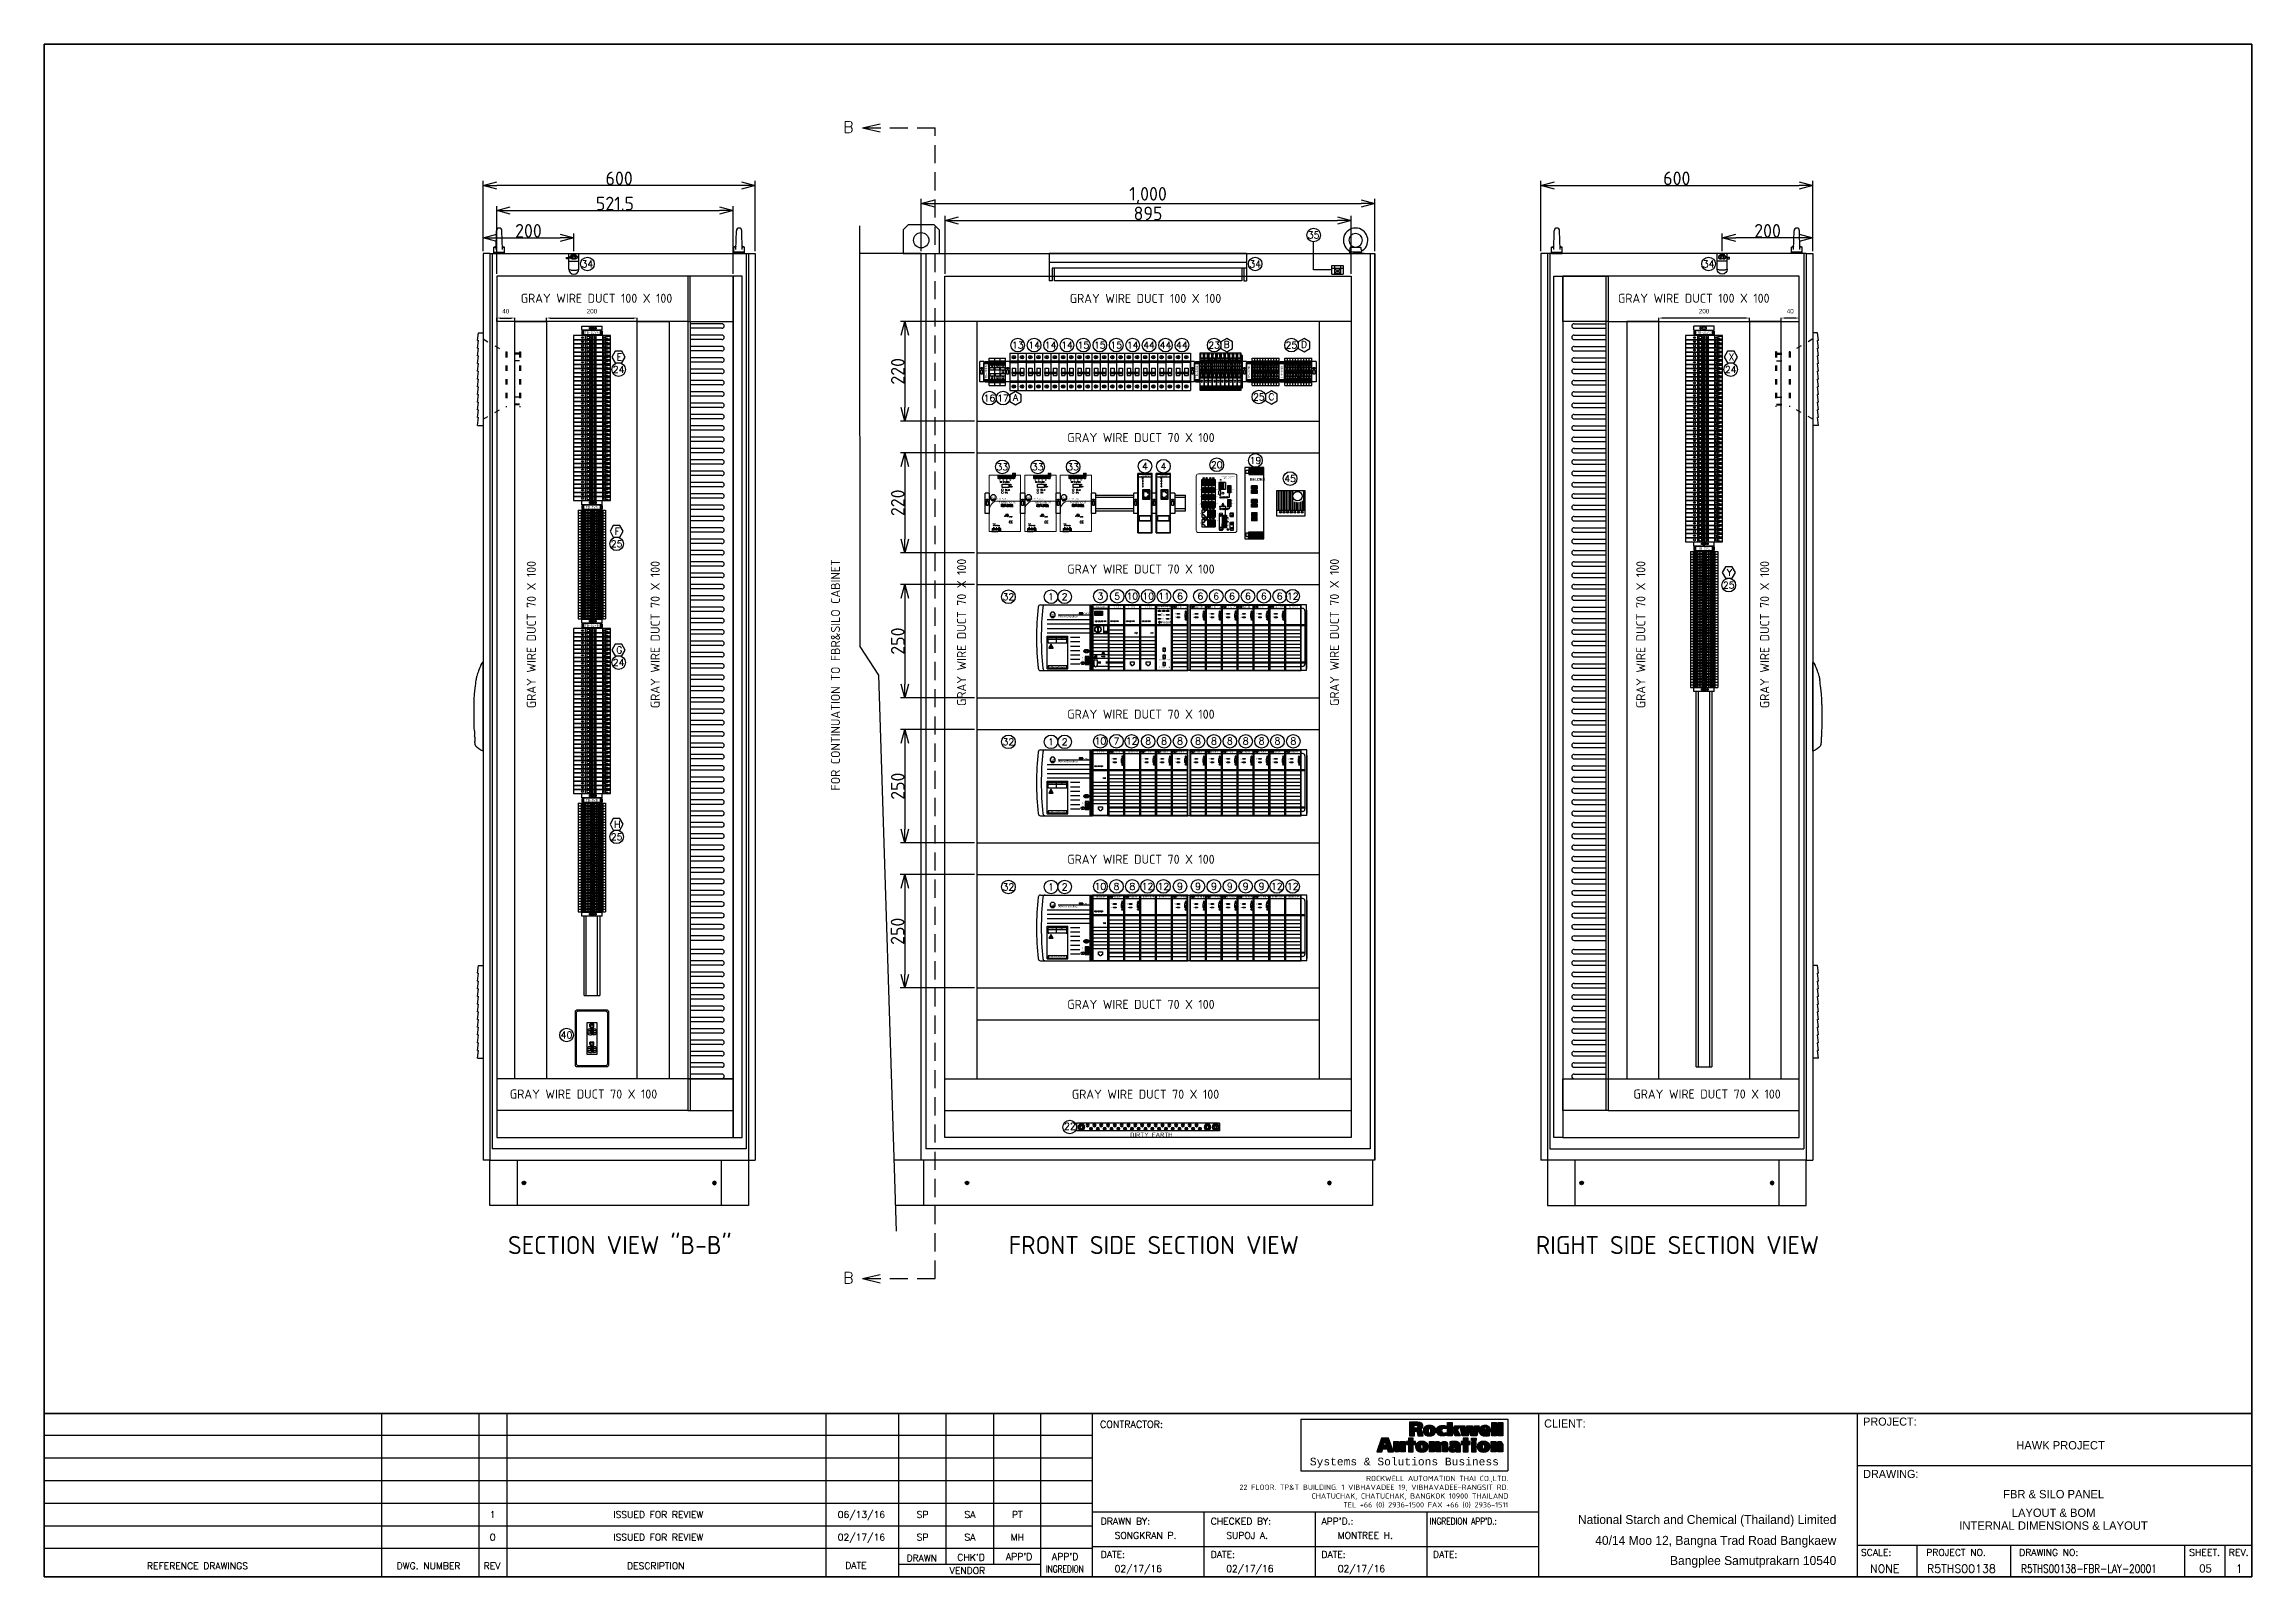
# Model space of a CAD drawing. Header units: inches. Extents: x 564911 to 603980, y 458630 to 507164.
# Drawn here: x 588512 to 593378, y 497172 to 500552 of the extents above; entities that cross this region are included whole.
import ezdxf
from ezdxf.enums import TextEntityAlignment as Align

# ---------------------------------------------------------------- set-up
doc = ezdxf.new("R2010")
doc.units = ezdxf.units.IN
doc.header["$MEASUREMENT"] = 0
for name, pattern in [('2-1', [3, 2, -1]), ('ACAD_ISO03W100', [30, 12, -18]), ('DASHED', [0.75, 0.5, -0.25]), ('HIDDEN', [0.375, 0.25, -0.125]), ('PHANTOM2', [1.25, 0.625, -0.125, 0.125, -0.125, 0.125, -0.125])]:
    doc.linetypes.add(name, pattern=pattern)
for name, color, linetype in [('ANN-SMTEXT', 2, 'Continuous'), ('ASHADE', 7, 'Continuous'), ('box', 2, 'Continuous'), ('BUSBAR', 3, 'Continuous'), ('CLOUD', 2, 'Continuous'), ('EQ', 4, 'Continuous'), ('GT_1', 9, 'Continuous'), ('HELPPOINT', 7, 'Continuous'), ('MEMBER', 7, 'Continuous'), ('NOTATIONS', 7, 'Continuous'), ('RA_LOGO', 2, 'Continuous'), ('rial', 11, 'Continuous'), ('STEXT', 2, 'Continuous'), ('TER', 4, 'Continuous'), ('TITLE_BOX', 7, 'Continuous'), ('UMRISS02', 4, 'Continuous'), ('UMRISS05', 7, 'Continuous')]:
    doc.layers.add(name, color=color, linetype=linetype)
doc.styles.add('ALLEN', font='swissi.ttf', dxfattribs={"width": 1.5})
doc.styles.add('BOLD', font='monos.ttf')
doc.styles.add('HTX11', font='O8111901')
doc.styles.add('ISO3098B', font='ISO3098B.shx')
doc.styles.add('R', font='ROMAND')
doc.styles.add('ROMANS', font='romans.shx', dxfattribs={"width": 0.85, "height": 25})
doc.styles.add('S', font='SIMPLEX.SHX')
doc.styles.add('T1', font='browa.ttf', dxfattribs={"height": 1000})
doc.dimstyles.new('Copy of A', dxfattribs={"dimtxt": 10, "dimasz": 8, "dimexe": 0.18, "dimexo": 0.0625, "dimgap": 10, "dimtad": 1, "dimdec": 0, "dimzin": 0, "dimdsep": 46, "dimtxsty": 'Standard', "dimcen": 0.09, "dimclrd": 3, "dimclre": 3, "dimadec": 0, "dimazin": 0, "dimtfac": 1, "dimtdec": 0, "dimtofl": 0, "dimtmove": 0, "dimatfit": 1, "dimldrblk": 'CLOSEDBLANK', "dimfxl": 0, "dimtolj": 1, "dimtzin": 0, "dimarcsym": 0})
doc.dimstyles.new('ISO-25', dxfattribs={"dimtxt": 2.5, "dimasz": 40, "dimexe": 1.25, "dimexo": 5, "dimtad": 1, "dimdec": 4, "dimdsep": 46, "dimlunit": 6, "dimtxsty": 'Standard', "dimcen": 2.5, "dimclrd": 3, "dimclre": 3, "dimadec": 0, "dimazin": 0, "dimtfac": 1, "dimtdec": 4, "dimtmove": 0, "dimatfit": 3, "dimfxl": 0, "dimtolj": 1, "dimtzin": 0, "dimarcsym": 0})
doc.dimstyles.get("Standard").update_dxf_attribs({"dimtxt": 0.18, "dimasz": 0.18, "dimexe": 0.18, "dimexo": 0.0625, "dimgap": 0.09, "dimtad": 0, "dimtih": 1, "dimtoh": 1, "dimdec": 4, "dimzin": 0, "dimdsep": 46, "dimtxsty": 'Standard', "dimcen": 0.09, "dimadec": 0, "dimazin": 0, "dimtfac": 1, "dimtdec": 4, "dimtofl": 0, "dimtmove": 0, "dimatfit": 3, "dimfxl": 0, "dimtolj": 1, "dimtzin": 0, "dimarcsym": 0})

# ---------------------------------------------------------------- blocks, each defined once
blk = doc.blocks.new('_Open30')
at = {"color": 0, "linetype": 'ByBlock', "lineweight": -2}
for p, q in [((-1, 0.27), (0, 0)), ((0, 0), (-1, -0.27)), ((0, 0), (-1, 0))]:
    blk.add_line(p, q, dxfattribs=at)
blk = doc.blocks.new('*D91')
at = {"layer": 'ASHADE', "color": 3, "lineweight": -2}
for p, q in [((590445.2, 500095.9), (590445.2, 500210.9)), ((590475.2, 500200.9), (591415.2, 500200.9)), ((591445.2, 500095.9), (591445.2, 500210.9))]:
    blk.add_line(p, q, dxfattribs=at)
at = {"layer": 'DEFPOINTS', "color": 0}
for p in [(591445.2, 500200.9), (590445.2, 500090.9), (591445.2, 500090.9)]:
    blk.add_point(p, dxfattribs=at)
at = {"layer": 'ASHADE', "color": 3, "lineweight": -2, "xscale": 30, "yscale": 30, "zscale": 30, "rotation": 180}
blk.add_blockref('_Open30', (590445.2, 500200.9), dxfattribs=at)
at = {"layer": 'ASHADE', "color": 3, "lineweight": -2, "xscale": 30, "yscale": 30, "zscale": 30}
blk.add_blockref('_Open30', (591445.2, 500200.9), dxfattribs=at)
at = {"layer": 'ASHADE', "color": 0, "insert": (590945.2, 500218.8), "char_height": 30, "attachment_point": 5, "style": 'ISO3098B'}
blk.add_mtext('\\A1;1,000', dxfattribs=at)
blk = doc.blocks.new('M6')
for p, q in [((-3.1, -0.5), (-3.1, 0.5)), ((-2.6, 1), (-1.6, 1)), ((-1.1, 1.5), (-1.1, 2.5)), ((-0.6, 3), (0.4, 3)), ((-0.1, 0), (-0.1, 3)), ((0.9, 2.5), (0.9, 1.5)), ((1.4, 1), (2.4, 1)), ((2.9, 0.5), (2.9, -0.5)), ((-0.1, 0), (-3.1, 0)), ((-1.6, -1), (-2.6, -1)), ((-1.1, -2.5), (-1.1, -1.5)), ((0.4, -3), (-0.6, -3)), ((-0.1, -3), (-0.1, 0)), ((0.9, -1.5), (0.9, -2.5)), ((2.4, -1), (1.4, -1))]:
    blk.add_line(p, q)
blk.add_circle((-0.1, 0), 4)
for centre, radius, start, end in [((-2.6, 0.5), 0.5, 90, 180), ((-1.6, 1.5), 0.5, 270, 0), ((-0.6, 2.5), 0.5, 90, 180), ((0.4, 2.5), 0.5, 0, 90), ((0.8, 2.9), 0.1, 0, 90), ((1.4, 1.5), 0.5, 180, 270), ((2.4, 0.5), 0.5, 0, 90), ((-2.6, -0.5), 0.5, 180, 270), ((-1.6, -1.5), 0.5, 0, 90), ((-0.6, -2.5), 0.5, 180, 270), ((0.4, -2.5), 0.5, 270, 0), ((1.4, -1.5), 0.5, 90, 180), ((2.4, -0.5), 0.5, 270, 0)]:
    blk.add_arc(centre, radius, start, end)
blk = doc.blocks.new('light220')
at = {"color": 1}
for p, q in [((11963.6, -2556.1), (11528.6, -2556.1)), ((11528.6, -2556.1), (11528.6, -2616.8)), ((11963.6, -2576.1), (11528.6, -2576.1)), ((11949.8, -2576.1), (11528.6, -2576.1)), ((11963.6, -2556.1), (11963.6, -2616.8)), ((11963.6, -2588.9), (11535, -2588.9)), ((11535, -2588.9), (11535, -2616.8)), ((11539.2, -2588.9), (11539.2, -2616.8)), ((11953.1, -2588.9), (11953.1, -2616.8)), ((11957.3, -2588.9), (11957.3, -2616.8))]:
    blk.add_line(p, q, dxfattribs=at)
at = {"layer": 'ASHADE', "color": 1}
for p, q in [((11535, -2616.8), (11528.6, -2616.8)), ((11953.1, -2616.8), (11539.2, -2616.8)), ((11957.3, -2616.8), (11963.6, -2616.8))]:
    blk.add_line(p, q, dxfattribs=at)
blk = doc.blocks.new('RA_LOGO1')
at = {"layer": 'RA_LOGO', "linetype": 'Continuous'}
h = blk.add_hatch(color=1, dxfattribs=at)
h.paths.add_polyline_path([(0.987, 0.539), (1.017, 0.539), (1.033, 0.538), (1.046, 0.533), (1.055, 0.521), (1.061, 0.505), (1.065, 0.484), (1.068, 0.461), (1.071, 0.439), (1.074, 0.42), (1.213, 0.42), (1.207, 0.439), (1.203, 0.46), (1.199, 0.482), (1.195, 0.504), (1.189, 0.526), (1.18, 0.545), (1.166, 0.562), (1.147, 0.575), (1.12, 0.583), (1.142, 0.59), (1.16, 0.598), (1.175, 0.609), (1.188, 0.621), (1.197, 0.637), (1.203, 0.655), (1.205, 0.677), (1.204, 0.694), (1.2, 0.709), (1.194, 0.723), (1.185, 0.734), (1.175, 0.744), (1.162, 0.752), (1.147, 0.759), (1.131, 0.763), (1.112, 0.767), (1.092, 0.769), (1.07, 0.77), (0.853, 0.77), (0.853, 0.42), (0.987, 0.42)])
h.paths.add_polyline_path([(0.981, 0.617), (0.981, 0.692), (1.018, 0.692), (1.044, 0.689), (1.063, 0.679), (1.071, 0.656), (1.066, 0.635), (1.054, 0.623), (1.036, 0.618), (1.016, 0.617)], flags=16)
h = blk.add_hatch(color=1, dxfattribs=at)
h.paths.add_polyline_path([(1.3, 0.676), (1.285, 0.67), (1.271, 0.663), (1.258, 0.654), (1.247, 0.644), (1.238, 0.633), (1.23, 0.62), (1.225, 0.606), (1.22, 0.591), (1.218, 0.574), (1.217, 0.556), (1.218, 0.538), (1.22, 0.522), (1.224, 0.506), (1.229, 0.492), (1.235, 0.479), (1.243, 0.467), (1.253, 0.456), (1.264, 0.447), (1.276, 0.438), (1.29, 0.431), (1.305, 0.425), (1.321, 0.421), (1.339, 0.417), (1.358, 0.415), (1.378, 0.415), (1.399, 0.415), (1.418, 0.417), (1.435, 0.421), (1.452, 0.425), (1.467, 0.431), (1.481, 0.438), (1.493, 0.447), (1.504, 0.456), (1.514, 0.467), (1.522, 0.479), (1.528, 0.492), (1.534, 0.506), (1.537, 0.522), (1.54, 0.538), (1.54, 0.556), (1.539, 0.574), (1.537, 0.591), (1.533, 0.606), (1.527, 0.62), (1.519, 0.633), (1.51, 0.644), (1.499, 0.654), (1.486, 0.663), (1.472, 0.67), (1.456, 0.676), (1.439, 0.681), (1.42, 0.684), (1.4, 0.686), (1.378, 0.687), (1.357, 0.686), (1.336, 0.684), (1.317, 0.681)])
h.paths.add_polyline_path([(1.36, 0.605), (1.378, 0.612), (1.396, 0.605), (1.404, 0.584), (1.406, 0.556), (1.405, 0.529), (1.401, 0.508), (1.393, 0.494), (1.378, 0.49), (1.364, 0.494), (1.356, 0.508), (1.352, 0.529), (1.351, 0.556), (1.353, 0.584)], flags=16)
for color, points in [(1, [(1.697, 0.575), (1.705, 0.591), (1.718, 0.603), (1.735, 0.61), (1.756, 0.612), (1.778, 0.61), (1.796, 0.606), (1.813, 0.599), (1.813, 0.676), (1.793, 0.681), (1.771, 0.684), (1.748, 0.686), (1.721, 0.687), (1.699, 0.686), (1.679, 0.684), (1.66, 0.681), (1.643, 0.676), (1.627, 0.67), (1.613, 0.663), (1.601, 0.654), (1.59, 0.644), (1.581, 0.633), (1.573, 0.62), (1.567, 0.606), (1.563, 0.591), (1.561, 0.574), (1.56, 0.556), (1.56, 0.538), (1.563, 0.522), (1.566, 0.506), (1.572, 0.492), (1.578, 0.479), (1.586, 0.467), (1.596, 0.456), (1.607, 0.447), (1.619, 0.438), (1.632, 0.431), (1.648, 0.425), (1.664, 0.421), (1.682, 0.417), (1.701, 0.415), (1.721, 0.415), (1.748, 0.415), (1.772, 0.418), (1.794, 0.422), (1.815, 0.428), (1.815, 0.505), (1.797, 0.496), (1.778, 0.491), (1.756, 0.49), (1.735, 0.492), (1.718, 0.5), (1.705, 0.514), (1.697, 0.531), (1.694, 0.554)]), (1, [(2.233, 0.42), (2.391, 0.42), (2.423, 0.598), (2.424, 0.598), (2.455, 0.42), (2.612, 0.42), (2.671, 0.681), (2.556, 0.681), (2.533, 0.511), (2.532, 0.511), (2.503, 0.681), (2.351, 0.681), (2.324, 0.511), (2.323, 0.511), (2.298, 0.681), (2.174, 0.681)]), (1, [(3.007, 0.42), (3.13, 0.42), (3.13, 0.769), (3.007, 0.769)]), (1, [(3.292, 0.769), (3.169, 0.769), (3.169, 0.42), (3.292, 0.42)]), (252, [(0.745, 0.265), (0.617, 0.265), (0.617, 0.112), (0.617, 0.096), (0.611, 0.082), (0.594, 0.076), (0.579, 0.082), (0.573, 0.096), (0.572, 0.112), (0.572, 0.265), (0.444, 0.265), (0.444, 0.081), (0.445, 0.062), (0.449, 0.046), (0.455, 0.031), (0.465, 0.018), (0.478, 0.008), (0.494, 0.001), (0.513, -0.004), (0.537, -0.006), (0.558, -0.004), (0.579, 0.001), (0.597, 0.011), (0.612, 0.026), (0.625, 0.047), (0.625, 0), (0.745, 0)]), (252, [(0.956, 0.191), (1.011, 0.191), (1.011, 0.265), (0.956, 0.265), (0.956, 0.355), (0.828, 0.355), (0.828, 0.265), (0.774, 0.265), (0.774, 0.191), (0.828, 0.191), (0.828, 0), (0.956, 0)]), (252, [(1.505, 0.153), (1.505, 0.169), (1.511, 0.183), (1.528, 0.189), (1.543, 0.183), (1.549, 0.169), (1.55, 0.153), (1.55, 0), (1.678, 0), (1.678, 0.153), (1.679, 0.169), (1.685, 0.183), (1.701, 0.189), (1.717, 0.183), (1.723, 0.169), (1.724, 0.153), (1.724, 0), (1.852, 0), (1.852, 0.159), (1.851, 0.173), (1.851, 0.187), (1.85, 0.202), (1.847, 0.215), (1.843, 0.228), (1.836, 0.24), (1.827, 0.25), (1.816, 0.259), (1.8, 0.265), (1.781, 0.269), (1.758, 0.271), (1.738, 0.269), (1.717, 0.264), (1.698, 0.255), (1.682, 0.242), (1.672, 0.225), (1.663, 0.242), (1.649, 0.255), (1.631, 0.264), (1.61, 0.269), (1.589, 0.271), (1.57, 0.27), (1.551, 0.266), (1.535, 0.259), (1.52, 0.249), (1.508, 0.236), (1.497, 0.217), (1.497, 0.265), (1.377, 0.265), (1.377, 0), (1.505, 0)]), (252, [(2.257, 0), (2.386, 0), (2.386, 0.191), (2.441, 0.191), (2.441, 0.265), (2.386, 0.265), (2.386, 0.355), (2.257, 0.355), (2.257, 0.265), (2.203, 0.265), (2.203, 0.191), (2.257, 0.191)]), (252, [(3.117, 0.153), (3.117, 0.169), (3.123, 0.183), (3.14, 0.189), (3.155, 0.183), (3.161, 0.169), (3.162, 0.153), (3.162, 0), (3.29, 0), (3.29, 0.184), (3.289, 0.203), (3.285, 0.219), (3.279, 0.234), (3.269, 0.247), (3.256, 0.257), (3.24, 0.265), (3.221, 0.269), (3.197, 0.271), (3.176, 0.269), (3.155, 0.263), (3.137, 0.253), (3.122, 0.239), (3.109, 0.217), (3.109, 0.265), (2.989, 0.265), (2.989, 0), (3.117, 0)])]:
    blk.add_hatch(color=color, dxfattribs=at).paths.add_polyline_path(points)
h = blk.add_hatch(color=1, dxfattribs=at)
h.paths.add_polyline_path([(1.973, 0.769), (1.847, 0.769), (1.847, 0.42), (1.973, 0.42), (1.973, 0.566)])
h.paths.add_polyline_path([(1.974, 0.566), (2.045, 0.42), (2.187, 0.42), (2.101, 0.566), (2.173, 0.681), (2.036, 0.681)])
h = blk.add_hatch(color=1, dxfattribs=at)
h.paths.add_polyline_path([(2.817, 0.415), (2.838, 0.415), (2.859, 0.415), (2.88, 0.416), (2.901, 0.418), (2.92, 0.421), (2.938, 0.425), (2.956, 0.43), (2.956, 0.497), (2.939, 0.49), (2.918, 0.485), (2.895, 0.482), (2.87, 0.481), (2.849, 0.482), (2.83, 0.485), (2.815, 0.493), (2.804, 0.504), (2.8, 0.521), (2.975, 0.521), (2.975, 0.536), (2.974, 0.555), (2.972, 0.572), (2.969, 0.589), (2.965, 0.605), (2.96, 0.619), (2.953, 0.632), (2.944, 0.645), (2.934, 0.655), (2.922, 0.665), (2.909, 0.673), (2.894, 0.679), (2.877, 0.683), (2.858, 0.686), (2.838, 0.687), (2.816, 0.686), (2.795, 0.684), (2.777, 0.681), (2.759, 0.676), (2.744, 0.67), (2.73, 0.663), (2.717, 0.654), (2.706, 0.644), (2.697, 0.633), (2.69, 0.62), (2.684, 0.606), (2.679, 0.591), (2.677, 0.574), (2.676, 0.556), (2.677, 0.538), (2.679, 0.522), (2.683, 0.507), (2.688, 0.492), (2.694, 0.479), (2.702, 0.467), (2.712, 0.456), (2.723, 0.447), (2.735, 0.438), (2.749, 0.431), (2.764, 0.425), (2.78, 0.421), (2.798, 0.417)])
h.paths.add_polyline_path([(2.799, 0.576), (2.801, 0.598), (2.811, 0.618), (2.834, 0.627), (2.855, 0.618), (2.864, 0.598), (2.865, 0.576)], flags=16)
h = blk.add_hatch(color=252, dxfattribs=at)
h.paths.add_polyline_path([(0.272, 0.077), (0.296, 0), (0.439, 0), (0.312, 0.355), (0.124, 0.355), (0, 0), (0.136, 0), (0.158, 0.077)])
h.paths.add_polyline_path([(0.255, 0.162), (0.177, 0.162), (0.216, 0.28)], flags=16)
h = blk.add_hatch(color=252, dxfattribs=at)
h.paths.add_polyline_path([(1.14, -0.003), (1.159, -0.005), (1.18, -0.006), (1.201, -0.005), (1.22, -0.003), (1.238, 0), (1.255, 0.005), (1.27, 0.011), (1.284, 0.018), (1.297, 0.027), (1.308, 0.036), (1.317, 0.047), (1.326, 0.06), (1.333, 0.073), (1.338, 0.087), (1.342, 0.103), (1.344, 0.12), (1.345, 0.137), (1.344, 0.156), (1.341, 0.173), (1.337, 0.188), (1.331, 0.203), (1.323, 0.216), (1.313, 0.227), (1.302, 0.238), (1.29, 0.246), (1.275, 0.254), (1.259, 0.26), (1.242, 0.265), (1.223, 0.268), (1.202, 0.27), (1.18, 0.271), (1.158, 0.27), (1.137, 0.268), (1.118, 0.265), (1.101, 0.26), (1.085, 0.254), (1.071, 0.246), (1.058, 0.238), (1.047, 0.227), (1.038, 0.216), (1.03, 0.203), (1.024, 0.188), (1.02, 0.173), (1.017, 0.156), (1.016, 0.137), (1.017, 0.12), (1.019, 0.103), (1.023, 0.087), (1.028, 0.073), (1.035, 0.06), (1.043, 0.047), (1.053, 0.036), (1.064, 0.027), (1.076, 0.018), (1.09, 0.011), (1.105, 0.005), (1.122, 0)])
h.paths.add_polyline_path([(1.165, 0.075), (1.157, 0.089), (1.153, 0.111), (1.152, 0.137), (1.154, 0.166), (1.162, 0.187), (1.18, 0.195), (1.198, 0.187), (1.207, 0.166), (1.208, 0.137), (1.207, 0.111), (1.204, 0.089), (1.195, 0.075), (1.18, 0.07)], flags=16)
h = blk.add_hatch(color=252, dxfattribs=at)
h.paths.add_polyline_path([(1.883, 0.052), (1.889, 0.036), (1.899, 0.023), (1.911, 0.012), (1.926, 0.004), (1.942, -0.001), (1.96, -0.005), (1.978, -0.006), (1.999, -0.004), (2.019, 0.001), (2.037, 0.01), (2.052, 0.022), (2.065, 0.04), (2.065, 0), (2.184, 0), (2.184, 0.161), (2.183, 0.18), (2.179, 0.197), (2.173, 0.212), (2.165, 0.225), (2.155, 0.236), (2.144, 0.245), (2.131, 0.252), (2.117, 0.258), (2.102, 0.263), (2.086, 0.266), (2.07, 0.268), (2.054, 0.27), (2.038, 0.271), (2.022, 0.271), (1.995, 0.27), (1.973, 0.269), (1.953, 0.266), (1.933, 0.261), (1.911, 0.256), (1.911, 0.181), (1.932, 0.19), (1.954, 0.197), (1.977, 0.202), (2, 0.204), (2.019, 0.203), (2.037, 0.2), (2.053, 0.194), (2.063, 0.183), (2.067, 0.165), (2.053, 0.167), (2.036, 0.168), (2.018, 0.169), (2, 0.168), (1.983, 0.167), (1.965, 0.164), (1.948, 0.16), (1.933, 0.154), (1.918, 0.147), (1.906, 0.137), (1.896, 0.125), (1.888, 0.11), (1.883, 0.092), (1.881, 0.072)])
h.paths.add_polyline_path([(1.998, 0.086), (2.007, 0.106), (2.028, 0.115), (2.055, 0.116), (2.067, 0.116), (2.067, 0.108), (2.063, 0.086), (2.05, 0.068), (2.028, 0.061), (2.011, 0.064), (2.001, 0.072)], flags=16)
h = blk.add_hatch(color=252, dxfattribs=at)
h.paths.add_polyline_path([(2.471, 0), (2.599, 0), (2.599, 0.264), (2.471, 0.264)])
h.paths.add_polyline_path([(2.599, 0.296), (2.599, 0.355), (2.471, 0.355), (2.471, 0.296)])
h = blk.add_hatch(color=252, dxfattribs=at)
h.paths.add_polyline_path([(2.751, -0.003), (2.77, -0.005), (2.791, -0.006), (2.811, -0.005), (2.831, -0.003), (2.849, 0), (2.865, 0.005), (2.881, 0.011), (2.895, 0.018), (2.907, 0.027), (2.918, 0.036), (2.928, 0.047), (2.936, 0.06), (2.943, 0.073), (2.948, 0.087), (2.952, 0.103), (2.955, 0.12), (2.955, 0.137), (2.954, 0.156), (2.952, 0.173), (2.947, 0.188), (2.941, 0.203), (2.934, 0.216), (2.924, 0.227), (2.913, 0.238), (2.9, 0.246), (2.886, 0.254), (2.87, 0.26), (2.852, 0.265), (2.833, 0.268), (2.813, 0.27), (2.791, 0.271), (2.769, 0.27), (2.748, 0.268), (2.729, 0.265), (2.711, 0.26), (2.695, 0.254), (2.681, 0.246), (2.669, 0.238), (2.658, 0.227), (2.648, 0.216), (2.64, 0.203), (2.634, 0.188), (2.63, 0.173), (2.628, 0.156), (2.627, 0.137), (2.627, 0.12), (2.63, 0.103), (2.633, 0.087), (2.639, 0.073), (2.645, 0.06), (2.654, 0.047), (2.663, 0.036), (2.674, 0.027), (2.687, 0.018), (2.701, 0.011), (2.716, 0.005), (2.733, 0)])
h.paths.add_polyline_path([(2.776, 0.075), (2.768, 0.089), (2.764, 0.111), (2.763, 0.137), (2.765, 0.166), (2.773, 0.187), (2.791, 0.195), (2.809, 0.187), (2.817, 0.166), (2.819, 0.137), (2.818, 0.111), (2.814, 0.089), (2.806, 0.075), (2.791, 0.07)], flags=16)
at = {"layer": 'RA_LOGO', "color": 1, "linetype": 'Continuous'}
for points in [[(1.147, 0.759), (1.131, 0.763), (1.112, 0.767), (1.092, 0.769), (1.07, 0.77), (0.853, 0.77), (0.853, 0.42), (0.987, 0.42), (0.987, 0.539), (1.017, 0.539), (1.033, 0.538), (1.046, 0.533), (1.055, 0.521), (1.061, 0.505), (1.065, 0.484), (1.068, 0.461), (1.071, 0.439), (1.074, 0.42), (1.213, 0.42), (1.207, 0.439), (1.203, 0.46), (1.199, 0.482), (1.195, 0.504), (1.189, 0.526), (1.18, 0.545), (1.166, 0.562), (1.147, 0.575), (1.121, 0.583), (1.121, 0.584), (1.142, 0.59), (1.16, 0.598), (1.175, 0.609), (1.188, 0.621), (1.197, 0.637), (1.203, 0.655), (1.205, 0.677), (1.204, 0.694), (1.2, 0.709), (1.194, 0.723), (1.185, 0.734), (1.175, 0.744), (1.162, 0.752)], [(1.016, 0.617), (0.981, 0.617), (0.981, 0.692), (1.018, 0.692), (1.044, 0.689), (1.063, 0.679), (1.071, 0.656), (1.066, 0.635), (1.054, 0.623), (1.036, 0.618)], [(1.456, 0.676), (1.439, 0.681), (1.42, 0.684), (1.4, 0.686), (1.378, 0.687), (1.357, 0.686), (1.336, 0.684), (1.317, 0.681), (1.3, 0.676), (1.285, 0.67), (1.271, 0.663), (1.258, 0.654), (1.247, 0.644), (1.238, 0.633), (1.23, 0.62), (1.225, 0.606), (1.22, 0.591), (1.218, 0.574), (1.217, 0.556), (1.217, 0.556), (1.218, 0.538), (1.22, 0.522), (1.224, 0.506), (1.229, 0.492), (1.235, 0.479), (1.243, 0.467), (1.253, 0.456), (1.264, 0.447), (1.276, 0.438), (1.29, 0.431), (1.305, 0.425), (1.321, 0.421), (1.339, 0.417), (1.358, 0.415), (1.378, 0.415), (1.399, 0.415), (1.418, 0.417), (1.435, 0.421), (1.452, 0.425), (1.467, 0.431), (1.481, 0.438), (1.493, 0.447), (1.504, 0.456), (1.514, 0.467), (1.522, 0.479), (1.528, 0.492), (1.534, 0.506), (1.537, 0.522), (1.54, 0.538), (1.54, 0.556), (1.539, 0.574), (1.537, 0.591), (1.533, 0.606), (1.527, 0.62), (1.519, 0.633), (1.51, 0.644), (1.499, 0.654), (1.486, 0.663), (1.472, 0.67)], [(1.351, 0.556), (1.353, 0.584), (1.36, 0.605), (1.378, 0.612), (1.396, 0.605), (1.404, 0.584), (1.406, 0.556), (1.405, 0.529), (1.401, 0.508), (1.393, 0.494), (1.378, 0.49), (1.364, 0.494), (1.356, 0.508), (1.352, 0.529)], [(1.679, 0.684), (1.699, 0.686), (1.721, 0.687), (1.748, 0.686), (1.771, 0.684), (1.793, 0.681), (1.813, 0.676), (1.813, 0.599), (1.796, 0.606), (1.778, 0.61), (1.756, 0.612), (1.735, 0.61), (1.718, 0.603), (1.705, 0.591), (1.697, 0.575), (1.694, 0.554), (1.697, 0.531), (1.705, 0.514), (1.718, 0.5), (1.735, 0.492), (1.756, 0.49), (1.778, 0.491), (1.797, 0.496), (1.815, 0.505), (1.815, 0.428), (1.794, 0.422), (1.772, 0.418), (1.748, 0.415), (1.721, 0.415), (1.701, 0.415), (1.682, 0.417), (1.664, 0.421), (1.648, 0.425), (1.632, 0.431), (1.619, 0.438), (1.607, 0.447), (1.596, 0.456), (1.586, 0.467), (1.578, 0.479), (1.572, 0.492), (1.566, 0.506), (1.563, 0.522), (1.56, 0.538), (1.56, 0.556), (1.561, 0.574), (1.563, 0.591), (1.567, 0.606), (1.573, 0.62), (1.581, 0.633), (1.59, 0.644), (1.601, 0.654), (1.613, 0.663), (1.627, 0.67), (1.643, 0.676), (1.66, 0.681)], [(1.973, 0.42), (1.847, 0.42), (1.847, 0.769), (1.973, 0.769), (1.973, 0.566), (1.974, 0.566), (1.973, 0.566)], [(2.045, 0.42), (1.974, 0.566), (2.036, 0.681), (2.173, 0.681), (2.101, 0.566), (2.187, 0.42)], [(2.455, 0.42), (2.424, 0.598), (2.423, 0.598), (2.391, 0.42), (2.233, 0.42), (2.174, 0.681), (2.298, 0.681), (2.323, 0.511), (2.324, 0.511), (2.351, 0.681), (2.503, 0.681), (2.532, 0.511), (2.533, 0.511), (2.556, 0.681), (2.671, 0.681), (2.612, 0.42)], [(2.817, 0.415), (2.838, 0.415), (2.859, 0.415), (2.88, 0.416), (2.901, 0.418), (2.92, 0.421), (2.938, 0.425), (2.956, 0.43), (2.956, 0.497), (2.939, 0.49), (2.918, 0.485), (2.895, 0.482), (2.87, 0.481), (2.849, 0.482), (2.83, 0.485), (2.815, 0.493), (2.804, 0.504), (2.8, 0.521), (2.975, 0.521), (2.975, 0.536), (2.974, 0.555), (2.972, 0.572), (2.969, 0.589), (2.965, 0.605), (2.96, 0.619), (2.953, 0.632), (2.944, 0.645), (2.934, 0.655), (2.922, 0.665), (2.909, 0.673), (2.894, 0.679), (2.877, 0.683), (2.858, 0.686), (2.838, 0.687), (2.816, 0.686), (2.795, 0.684), (2.777, 0.681), (2.759, 0.676), (2.744, 0.67), (2.73, 0.663), (2.717, 0.654), (2.706, 0.644), (2.697, 0.633), (2.69, 0.62), (2.684, 0.606), (2.679, 0.591), (2.677, 0.574), (2.676, 0.556), (2.676, 0.556), (2.677, 0.538), (2.679, 0.522), (2.683, 0.507), (2.688, 0.492), (2.694, 0.479), (2.702, 0.467), (2.712, 0.456), (2.723, 0.447), (2.735, 0.438), (2.749, 0.431), (2.764, 0.425), (2.78, 0.421), (2.798, 0.417)], [(2.865, 0.576), (2.799, 0.576), (2.801, 0.598), (2.811, 0.618), (2.834, 0.627), (2.855, 0.618), (2.864, 0.598)], [(3.007, 0.42), (3.007, 0.769), (3.13, 0.769), (3.13, 0.42)], [(3.169, 0.42), (3.169, 0.769), (3.292, 0.769), (3.292, 0.42)]]:
    blk.add_lwpolyline(points, close=True, dxfattribs=at)
at = {"layer": 'RA_LOGO', "color": 252, "linetype": 'Continuous'}
for points in [[(0.296, 0), (0.439, 0), (0.312, 0.355), (0.124, 0.355), (0, 0), (0.136, 0), (0.158, 0.077), (0.272, 0.077)], [(0.216, 0.279), (0.217, 0.279), (0.255, 0.162), (0.177, 0.162)], [(0.455, 0.031), (0.449, 0.046), (0.445, 0.062), (0.444, 0.081), (0.444, 0.265), (0.572, 0.265), (0.572, 0.112), (0.573, 0.096), (0.579, 0.082), (0.594, 0.076), (0.611, 0.082), (0.617, 0.096), (0.617, 0.112), (0.617, 0.265), (0.745, 0.265), (0.745, 0), (0.625, 0), (0.625, 0.045), (0.624, 0.045), (0.612, 0.026), (0.597, 0.011), (0.579, 0.001), (0.558, -0.004), (0.537, -0.006), (0.513, -0.004), (0.494, 0.001), (0.478, 0.008), (0.465, 0.018)], [(0.956, 0.191), (1.011, 0.191), (1.011, 0.265), (0.956, 0.265), (0.956, 0.355), (0.828, 0.355), (0.828, 0.265), (0.774, 0.265), (0.774, 0.191), (0.828, 0.191), (0.828, 0), (0.956, 0)], [(1.158, 0.27), (1.137, 0.268), (1.118, 0.265), (1.101, 0.26), (1.085, 0.254), (1.071, 0.246), (1.058, 0.238), (1.047, 0.227), (1.038, 0.216), (1.03, 0.203), (1.024, 0.188), (1.02, 0.173), (1.017, 0.156), (1.016, 0.137), (1.016, 0.137), (1.017, 0.12), (1.019, 0.103), (1.023, 0.087), (1.028, 0.073), (1.035, 0.06), (1.043, 0.047), (1.053, 0.036), (1.064, 0.027), (1.076, 0.018), (1.09, 0.011), (1.105, 0.005), (1.122, 0), (1.14, -0.003), (1.159, -0.005), (1.18, -0.006), (1.201, -0.005), (1.22, -0.003), (1.238, 0), (1.255, 0.005), (1.27, 0.011), (1.284, 0.018), (1.297, 0.027), (1.308, 0.036), (1.317, 0.047), (1.326, 0.06), (1.333, 0.073), (1.338, 0.087), (1.342, 0.103), (1.344, 0.12), (1.345, 0.137), (1.345, 0.137), (1.344, 0.156), (1.341, 0.173), (1.337, 0.188), (1.331, 0.203), (1.323, 0.216), (1.313, 0.227), (1.302, 0.238), (1.29, 0.246), (1.275, 0.254), (1.259, 0.26), (1.242, 0.265), (1.223, 0.268), (1.202, 0.27), (1.18, 0.271), (1.18, 0.271)], [(1.152, 0.137), (1.154, 0.166), (1.162, 0.187), (1.18, 0.195), (1.198, 0.187), (1.207, 0.166), (1.208, 0.137), (1.207, 0.111), (1.204, 0.089), (1.195, 0.075), (1.18, 0.07), (1.165, 0.075), (1.157, 0.089), (1.153, 0.111)], [(1.549, 0.169), (1.543, 0.183), (1.528, 0.189), (1.511, 0.183), (1.505, 0.169), (1.505, 0.153), (1.505, 0), (1.377, 0), (1.377, 0.265), (1.497, 0.265), (1.497, 0.219), (1.499, 0.219), (1.508, 0.236), (1.52, 0.249), (1.535, 0.259), (1.551, 0.266), (1.57, 0.27), (1.589, 0.271), (1.61, 0.269), (1.631, 0.264), (1.649, 0.255), (1.663, 0.242), (1.672, 0.226), (1.673, 0.226), (1.682, 0.242), (1.698, 0.255), (1.717, 0.264), (1.738, 0.269), (1.758, 0.271), (1.781, 0.269), (1.8, 0.265), (1.816, 0.259), (1.827, 0.25), (1.836, 0.24), (1.843, 0.228), (1.847, 0.215), (1.85, 0.202), (1.851, 0.187), (1.851, 0.173), (1.852, 0.159), (1.852, 0), (1.724, 0), (1.724, 0.153), (1.723, 0.169), (1.717, 0.183), (1.701, 0.189), (1.685, 0.183), (1.679, 0.169), (1.678, 0.153), (1.678, 0), (1.55, 0), (1.55, 0.153)], [(1.973, 0.269), (1.953, 0.266), (1.933, 0.261), (1.911, 0.256), (1.911, 0.181), (1.932, 0.19), (1.954, 0.197), (1.977, 0.202), (2, 0.204), (2.019, 0.203), (2.037, 0.2), (2.053, 0.194), (2.063, 0.183), (2.067, 0.165), (2.053, 0.167), (2.036, 0.168), (2.018, 0.169), (2, 0.168), (1.983, 0.167), (1.965, 0.164), (1.948, 0.16), (1.933, 0.154), (1.918, 0.147), (1.906, 0.137), (1.896, 0.125), (1.888, 0.11), (1.883, 0.092), (1.881, 0.072), (1.881, 0.072), (1.883, 0.052), (1.889, 0.036), (1.899, 0.023), (1.911, 0.012), (1.926, 0.004), (1.942, -0.001), (1.96, -0.005), (1.978, -0.006), (1.999, -0.004), (2.019, 0.001), (2.037, 0.01), (2.052, 0.022), (2.064, 0.038), (2.065, 0.038), (2.065, 0), (2.184, 0), (2.184, 0.161), (2.183, 0.18), (2.179, 0.197), (2.173, 0.212), (2.165, 0.225), (2.155, 0.236), (2.144, 0.245), (2.131, 0.252), (2.117, 0.258), (2.102, 0.263), (2.086, 0.266), (2.07, 0.268), (2.054, 0.27), (2.038, 0.271), (2.022, 0.271), (1.995, 0.27)], [(2.067, 0.108), (2.063, 0.086), (2.05, 0.068), (2.028, 0.061), (2.011, 0.064), (2.001, 0.072), (1.998, 0.086), (2.007, 0.106), (2.028, 0.115), (2.055, 0.116), (2.067, 0.116)], [(2.386, 0), (2.386, 0.191), (2.441, 0.191), (2.441, 0.265), (2.386, 0.265), (2.386, 0.355), (2.257, 0.355), (2.257, 0.265), (2.203, 0.265), (2.203, 0.191), (2.257, 0.191), (2.257, 0)], [(2.471, 0.296), (2.471, 0.355), (2.599, 0.355), (2.599, 0.296)], [(2.599, 0), (2.599, 0.264), (2.471, 0.264), (2.471, 0)], [(2.87, 0.26), (2.852, 0.265), (2.833, 0.268), (2.813, 0.27), (2.791, 0.271), (2.769, 0.27), (2.748, 0.268), (2.729, 0.265), (2.711, 0.26), (2.695, 0.254), (2.681, 0.246), (2.669, 0.238), (2.658, 0.227), (2.648, 0.216), (2.64, 0.203), (2.634, 0.188), (2.63, 0.173), (2.628, 0.156), (2.627, 0.137), (2.627, 0.137), (2.627, 0.12), (2.63, 0.103), (2.633, 0.087), (2.639, 0.073), (2.645, 0.06), (2.654, 0.047), (2.663, 0.036), (2.674, 0.027), (2.687, 0.018), (2.701, 0.011), (2.716, 0.005), (2.733, 0), (2.751, -0.003), (2.77, -0.005), (2.791, -0.006), (2.811, -0.005), (2.831, -0.003), (2.849, 0), (2.865, 0.005), (2.881, 0.011), (2.895, 0.018), (2.907, 0.027), (2.918, 0.036), (2.928, 0.047), (2.936, 0.06), (2.943, 0.073), (2.948, 0.087), (2.952, 0.103), (2.955, 0.12), (2.955, 0.137), (2.955, 0.137), (2.954, 0.156), (2.952, 0.173), (2.947, 0.188), (2.941, 0.203), (2.934, 0.216), (2.924, 0.227), (2.913, 0.238), (2.9, 0.246), (2.886, 0.254)], [(2.763, 0.137), (2.765, 0.166), (2.773, 0.187), (2.791, 0.195), (2.809, 0.187), (2.817, 0.166), (2.819, 0.137), (2.818, 0.111), (2.814, 0.089), (2.806, 0.075), (2.791, 0.07), (2.776, 0.075), (2.768, 0.089), (2.764, 0.111)], [(3.117, 0.169), (3.117, 0.153), (3.117, 0), (2.989, 0), (2.989, 0.265), (3.109, 0.265), (3.109, 0.219), (3.11, 0.219), (3.122, 0.239), (3.137, 0.253), (3.155, 0.263), (3.176, 0.269), (3.197, 0.271), (3.221, 0.269), (3.24, 0.265), (3.256, 0.257), (3.269, 0.247), (3.279, 0.234), (3.285, 0.219), (3.289, 0.203), (3.29, 0.184), (3.29, 0), (3.162, 0), (3.162, 0.153), (3.161, 0.169), (3.155, 0.183), (3.14, 0.189), (3.123, 0.183)]]:
    blk.add_lwpolyline(points, close=True, dxfattribs=at)
blk = doc.blocks.new('TPA')
at = {"color": 0}
for p, q in [((565225.5, 502262.6), (565225.5, 502159)), ((565225.5, 502262.6), (565640.1, 502262.6)), ((565640.1, 502262.6), (565640.1, 502159)), ((565225.5, 502159), (565640.1, 502159))]:
    blk.add_line(p, q, dxfattribs=at)
at = {"color": 4}
for p, q in [((566459.5, 502010.1), (566459.5, 501946.4)), ((566647.2, 502010.1), (566647.2, 501946.4))]:
    blk.add_line(p, q, dxfattribs=at)
at = {"color": 4, "ltscale": 0.5}
for p, q in [((566996.2, 502010.1), (566996.2, 501946.4)), ((566996.2, 502010.1), (566996.2, 501946.4)), ((567077.1, 502010.1), (567077.1, 501946.4)), ((567077.1, 502010.1), (567077.1, 501946.4))]:
    blk.add_line(p, q, dxfattribs=at)
at = {"layer": 'GT_1', "color": 4}
for p, q in [((566341, 501946.4), (566341, 502273.8)), ((566341, 501946.4), (566341, 502273.8)), ((566341, 502010.1), (567131, 502010.1))]:
    blk.add_line(p, q, dxfattribs=at)
at = {"layer": 'GT_1', "color": 4, "flags": 128}
for points in [[(563383.4, 501946.4), (563383.4, 502273.8)], [(563578.8, 501946.4), (563578.8, 502273.8)], [(563634.6, 501946.4), (563634.6, 502273.8)], [(564274, 501946.4), (564274, 502273.8)], [(564419.8, 501946.4), (564419.8, 502273.8)], [(564514.7, 501971.1), (564514.7, 502273.8)], [(564609.7, 501971.2), (564609.7, 502273.8)], [(564704.3, 501946.4), (564704.3, 502273.8)], [(564807.7, 501946.4), (564807.7, 502273.8)], [(565702.1, 501946.4), (565702.1, 502273.8)], [(566341, 501946.4), (566341, 502273.8)], [(564807.7, 502229.7), (562706.8, 502229.7)], [(564807.7, 502184.4), (562706.8, 502184.4)], [(564807.7, 502139.1), (562706.8, 502139.1)], [(564807.7, 502093.7), (562706.8, 502093.7)], [(565702.1, 502076.3), (564807.7, 502076.3)], [(565031.3, 501946.4), (565031.3, 502076.3)], [(565254.9, 501946.4), (565254.9, 502076.3)], [(565478.5, 501946.4), (565478.5, 502076.3)], [(564807.7, 502048.3), (562706.8, 502048.3)], [(564807.6, 502003), (562706.8, 502003)], [(564704.3, 501971.1), (564419.8, 501971.1)], [(565702.1, 502006.4), (564807.7, 502006.4)]]:
    blk.add_lwpolyline(points, dxfattribs=at)
at = {"layer": 'HELPPOINT', "color": 4, "lineweight": 35}
for p, q in [((562706.8, 501946.4), (562706.8, 505019.3)), ((562706.8, 505019.3), (567131, 505019.3)), ((562706.8, 501946.4), (562706.8, 505019.3)), ((562706.8, 505019.3), (567131, 505019.3)), ((567131, 505019.3), (567131, 501946.4)), ((567131, 505019.3), (567131, 501946.4)), ((567131, 501946.4), (562706.8, 501946.4)), ((567131, 501946.4), (562706.8, 501946.4))]:
    blk.add_line(p, q, dxfattribs=at)
at = {"layer": 'HELPPOINT', "color": 4}
for p, q in [((566341, 502169.7), (567131, 502169.7)), ((566341, 502169.7), (567131, 502169.7)), ((566341, 502010.1), (567131, 502010.1))]:
    blk.add_line(p, q, dxfattribs=at)
at = {"layer": 'MEMBER', "color": 4, "lineweight": 35}
blk.add_line((562706.8, 502273.8), (567131, 502273.8), dxfattribs=at)
blk.add_line((562706.8, 502273.8), (567131, 502273.8), dxfattribs=at)
at = {"layer": 'MEMBER', "color": 4}
for p, q in [((566341, 502169.7), (567131, 502169.7)), ((566341, 502169.7), (567131, 502169.7)), ((566341, 502010.1), (567131, 502010.1)), ((566341, 502010.1), (567131, 502010.1))]:
    blk.add_line(p, q, dxfattribs=at)
at = {"color": 0, "xscale": 76.7727272878401, "yscale": 76.77272728795651, "zscale": 76.772727288}
blk.add_blockref('RA_LOGO1', (565377.2, 502197.1), dxfattribs=at)
at = {"color": 4, "ltscale": 100, "style": 'HTX11'}
for s, p in [('HAWK PROJECT', (566747.6, 502210.2)), ('FBR & SILO PANEL', (566733.8, 502112.3)), ('LAYOUT & BOM', (566733.8, 502074.9))]:
    blk.add_text(s, height=16.696, dxfattribs=at).set_placement(p, align=Align.MIDDLE_CENTER)
at = {"color": 4, "insert": (565640.9, 502148.9), "char_height": 10.5571, "width": 527.854, "attachment_point": 3, "style": 'ISO3098B'}
blk.add_mtext('ROCKWELL AUTOMATION THAI CO.,LTD.\\P22 FLOOR. TP&T BUILDING. 1 VIBHAVADEE 19, VIBHAVADEE-RANGSIT RD. CHATUCHAK, CHATUCHAK, BANGKOK 10900 THAILAND\\PTEL +66 (0) 2936-1500 FAX +66 (0) 2936-1511', dxfattribs=at)
at = {"color": 0, "insert": (565243.3, 502185.3), "char_height": 15.355, "width": 438.272, "attachment_point": 1, "style": 'BOLD'}
blk.add_mtext('{\\W1.04;Systems & Solutions Business}', dxfattribs=at)
at = {"style": 'HTX11'}
for tag, p in [('A', (566704.3, 502037.1)), ('B', (567038.2, 501963.3))]:
    blk.add_attdef(tag, text='', height=16.8, dxfattribs=at).set_placement(p, align=Align.MIDDLE_CENTER)
at = {"layer": 'GT_1', "color": 4, "style": 'HTX11'}
for s, p in [('CLIENT:', (565712.8, 502245.8)), ('PROJECT:', (566352.2, 502249.5)), ('DRAWING:', (566352.2, 502144.6))]:
    blk.add_text(s, height=16.19, dxfattribs=at).set_placement(p)
at = {"layer": 'MEMBER', "color": 4, "ltscale": 0.8, "style": 'ROMANS'}
for s, height, p in [('CONTRACTOR:', 14.035, (564822.6, 502244.9)), ('DRAWN BY:', 13.49, (564824.3, 502051.1)), ('CHECKED BY:', 13.495, (565044.7, 502051.1)), ("APP'D.:", 13.49, (565266.5, 502051.1)), ('SONGKRAN P.', 13.495, (564852.1, 502022.7)), ('SUPOJ A.', 13.49, (565075.6, 502022.7)), ('MONTREE H.', 13.49, (565299.2, 502022.7)), ('REFERENCE DRAWINGS', 13.495, (562912.9, 501961.6)), ('DWG. NUMBER', 13.495, (563413.2, 501961.6)), ('REV', 13.49, (563587.7, 501961.6)), ('DESCRIPTION', 13.495, (563875, 501961.6)), ('DATE', 13.49, (564312.3, 501962.5)), ('DRAWN', 13.49, (564435, 501977.3)), ("CHK'D", 13.49, (564537, 501978.7)), ("APP'D", 13.49, (564634.3, 501980.1)), ("APP'D", 13.49, (564726.6, 501980.1)), ('DATE:', 13.49, (564824.3, 501984.5)), ('02/17/16', 13.49, (564852.1, 501956)), ('DATE:', 13.49, (565044.7, 501984.5)), ('02/17/16', 13.49, (565075.6, 501956)), ('DATE:', 13.49, (565266.5, 501984.5)), ('02/17/16', 13.49, (565299.2, 501956)), ('DATE:', 13.49, (565490.1, 501984.5)), ('SCALE:', 13.49, (566347.7, 501988.5)), ('NONE', 16.17, (566365.9, 501954.7)), ('PROJECT NO.', 13.495, (566478.7, 501988.5)), ('R5THS00138', 16.17, (566480, 501954.7)), ('DRAWING NO:', 13.495, (566664.7, 501988.5)), ('SHEET.', 13.64, (567005.3, 501988.5)), ('REV.', 13.64, (567084.8, 501988.5)), ('VENDOR', 13.49, (564521.5, 501952.2))]:
    blk.add_text(s, height=height, dxfattribs=at).set_placement(p)
for s, height, p in [('1', 13.5, (563605.6, 502071.2)), ('ISSUED FOR REVIEW', 13.495, (563937.5, 502071.2)), ('06/13/16', 13.49, (564344.6, 502071.2)), ('SP', 13.49, (564467.2, 502071.2)), ('SA', 13.49, (564562.1, 502071.2)), ('PT', 13.49, (564657, 502071.2)), ('0', 13.5, (563605.6, 502025.8)), ('ISSUED FOR REVIEW', 13.495, (563937.5, 502025.8)), ('02/17/16', 13.49, (564344.6, 502025.8)), ('SP', 13.49, (564467.2, 502025.8)), ('SA', 13.49, (564562.1, 502025.8)), ('MH', 13.49, (564657, 502025.8))]:
    blk.add_text(s, height=height, dxfattribs=at).set_placement(p, align=Align.MIDDLE_CENTER)
at = {"layer": 'MEMBER', "color": 4, "ltscale": 0.8, "style": 'ROMANS', "width": 0.8}
for s, height, p in [("INGREDION APP'D.:", 13.495, (565483.3, 502051.1)), ('R5THS00138-FBR-LAY-20001', 16.175, (566668.8, 501954.7)), ('INGREDION', 13.49, (564714.3, 501955.4))]:
    blk.add_text(s, height=height, dxfattribs=at).set_placement(p)
at = {"layer": 'MEMBER', "color": 4, "ltscale": 0.8, "style": 'ROMANS'}
blk.add_text('1', height=16.2, dxfattribs=at).set_placement((567105.9, 501954.7), align=Align.CENTER)
at = {"layer": 'TITLE_BOX', "color": 7, "linetype": 'ByBlock', "style": 'T1'}
for s, p in [('National Starch and Chemical (Thailand) Limited', (566298.3, 502052.3)), ('40/14 Moo 12, Bangna Trad Road Bangkaew', (566298.3, 502010.5)), ('Bangplee Samutprakarn 10540', (566298.3, 501970.1))]:
    blk.add_text(s, height=18, dxfattribs=at).set_placement(p, align=Align.RIGHT)
blk = doc.blocks.new('*D89')
at = {"layer": 'ASHADE', "color": 3, "lineweight": -2}
for p, q in [((590497.7, 500045.8), (590497.7, 500173.5)), ((590527.7, 500163.5), (591362.7, 500163.5)), ((591392.7, 500045.9), (591392.7, 500173.5))]:
    blk.add_line(p, q, dxfattribs=at)
at = {"layer": 'DEFPOINTS', "color": 0}
for p in [(591392.7, 500163.5), (590497.7, 500040.8), (591392.7, 500040.9)]:
    blk.add_point(p, dxfattribs=at)
at = {"layer": 'ASHADE', "color": 3, "lineweight": -2, "xscale": 30, "yscale": 30, "zscale": 30, "rotation": 180}
blk.add_blockref('_Open30', (590497.7, 500163.5), dxfattribs=at)
at = {"layer": 'ASHADE', "color": 3, "lineweight": -2, "xscale": 30, "yscale": 30, "zscale": 30}
blk.add_blockref('_Open30', (591392.7, 500163.5), dxfattribs=at)
at = {"layer": 'ASHADE', "color": 0, "insert": (590945.2, 500179.1), "char_height": 30, "attachment_point": 5, "style": 'ISO3098B'}
blk.add_mtext('\\A1;895', dxfattribs=at)
blk = doc.blocks.new('1756-POWER SUPPLY')
at = {"color": 0}
for p, q in [((5018.8, 3911.3), (5133.7, 3911.3)), ((5129.7, 3766.3), (5129.7, 3911.3)), ((5133.7, 3766.3), (5133.7, 3911.3)), ((5033.8, 3878.8), (5128.3, 3878.8)), ((5033.8, 3869.1), (5128.3, 3869.1)), ((5033.8, 3859.4), (5128.3, 3859.4)), ((5033.8, 3849.6), (5128.3, 3849.6)), ((5084.7, 3839.9), (5105.3, 3839.9)), ((5084.7, 3830.2), (5105.3, 3830.2)), ((5084.7, 3820.4), (5105.3, 3820.4)), ((5084.7, 3810.7), (5105.3, 3810.7)), ((5084.7, 3801), (5105.3, 3801)), ((5018.8, 3766.3), (5133.7, 3766.3)), ((5084.7, 3791.3), (5105.3, 3791.3)), ((5084.7, 3781.5), (5105.3, 3781.5))]:
    blk.add_line(p, q, dxfattribs=at)
at = {"color": 7, "linetype": 'Continuous'}
for p, q in [((5128.3, 3766.3), (5128.3, 3911.3)), ((5129.7, 3911.3), (5129.7, 3766.3)), ((5129.7, 3911.3), (5129.7, 3766.3)), ((5057.8, 3889.4), (5126.7, 3889.4)), ((5035.5, 3835.6), (5076.9, 3835.6)), ((5037.6, 3839.5), (5074.8, 3839.5)), ((5037.6, 3827.7), (5074.8, 3827.7)), ((5117.3, 3791.5), (5125.6, 3791.5)), ((5117.3, 3785.6), (5125.6, 3785.6))]:
    blk.add_line(p, q, dxfattribs=at)
for p, q in [((5040.5, 3886.5), (5050.9, 3886.5)), ((5040.9, 3886.2), (5050.6, 3886.2)), ((5121.1, 3796.3), (5121.1, 3796.3)), ((5121.4, 3796.3), (5121.4, 3796.3)), ((5119.4, 3794.5), (5119.4, 3794.5)), ((5119.4, 3794.2), (5119.4, 3794.2)), ((5119.4, 3788.6), (5119.4, 3788.6)), ((5119.4, 3788.3), (5119.4, 3788.3)), ((5119.4, 3782.7), (5119.4, 3782.7)), ((5119.4, 3782.4), (5119.4, 3782.4)), ((5119.7, 3794.5), (5121.1, 3794.5)), ((5119.7, 3794.2), (5121.1, 3794.2)), ((5119.7, 3788.6), (5121.1, 3788.6)), ((5119.7, 3788.3), (5121.1, 3788.3)), ((5119.7, 3782.7), (5121.1, 3782.7)), ((5119.7, 3782.4), (5121.1, 3782.4)), ((5121.1, 3794.5), (5121.1, 3794.9)), ((5121.1, 3793.8), (5121.1, 3794.2)), ((5121.1, 3792.5), (5121.1, 3792.5)), ((5121.1, 3788.6), (5121.1, 3789)), ((5121.1, 3787.9), (5121.1, 3788.3)), ((5121.1, 3782.7), (5121.1, 3783.1)), ((5121.1, 3782), (5121.1, 3782.4)), ((5121.4, 3794.5), (5121.4, 3794.9)), ((5121.4, 3794.5), (5122.8, 3794.5)), ((5121.4, 3793.8), (5121.4, 3794.2)), ((5121.4, 3794.2), (5122.8, 3794.2)), ((5121.4, 3792.5), (5121.4, 3792.5)), ((5121.4, 3788.6), (5121.4, 3789)), ((5121.4, 3788.6), (5122.8, 3788.6)), ((5121.4, 3787.9), (5121.4, 3788.3)), ((5121.4, 3788.3), (5122.8, 3788.3)), ((5121.4, 3782.7), (5121.4, 3783.1)), ((5121.4, 3782.7), (5122.8, 3782.7)), ((5121.4, 3782), (5121.4, 3782.4)), ((5121.4, 3782.4), (5122.8, 3782.4)), ((5123.1, 3794.5), (5123.2, 3794.5)), ((5123.1, 3794.2), (5123.2, 3794.2)), ((5123.1, 3788.6), (5123.2, 3788.6)), ((5123.1, 3788.3), (5123.2, 3788.3)), ((5123.1, 3782.7), (5123.2, 3782.7)), ((5123.1, 3782.4), (5123.2, 3782.4))]:
    blk.add_line(p, q)
at = {"color": 1, "linetype": 'Continuous'}
for p, q in [((5033.4, 3842.5), (5078.9, 3842.5)), ((5125.6, 3797.4), (5117.3, 3797.4)), ((5117.3, 3797.4), (5117.3, 3791.5)), ((5125.6, 3791.5), (5125.6, 3797.4)), ((5033.4, 3770.3), (5078.9, 3770.3)), ((5117.3, 3791.5), (5117.3, 3785.6)), ((5125.6, 3791.5), (5117.3, 3791.5)), ((5117.3, 3785.6), (5117.3, 3779.8)), ((5125.6, 3785.6), (5117.3, 3785.6)), ((5117.3, 3779.8), (5125.6, 3779.8)), ((5125.6, 3785.6), (5125.6, 3791.5)), ((5125.6, 3779.8), (5125.6, 3785.6))]:
    blk.add_line(p, q, dxfattribs=at)
for points in [[(5050.9, 3886.5), (5051.4, 3887), (5051.4, 3891.7), (5048.1, 3895.1), (5043.4, 3895.1), (5040, 3891.7), (5040, 3887), (5040.5, 3886.5)], [(5040.9, 3886.2), (5043.4, 3883.7), (5048.1, 3883.7), (5050.6, 3886.2)]]:
    blk.add_lwpolyline(points)
at = {"color": 7, "linetype": 'Continuous'}
for points in [[(5104, 3891.7), (5112.3, 3891.7), (5112.3, 3893.7), (5104, 3893.7)], [(5042, 3822.5), (5038.4, 3816.7), (5045.6, 3816.7)], [(5035.5, 3772.3), (5076.9, 3772.3), (5076.9, 3777.1), (5035.5, 3777.1)]]:
    blk.add_lwpolyline(points, close=True, dxfattribs=at)
at = {"color": 1, "linetype": 'Continuous'}
for points in [[(5033.4, 3770.3), (5033.4, 3842.5)], [(5078.9, 3770.3), (5078.9, 3842.5)]]:
    blk.add_lwpolyline(points, dxfattribs=at)
at = {"color": 7, "linetype": 'Continuous'}
for points in [[(5037.6, 3839.5, 0.07101), (5036.6, 3839.9, 0.198286), (5035.8, 3839.8, 0.198286), (5035.4, 3839.1, 0.095566), (5035.5, 3838.1, 0.055979)], [(5035.5, 3829.2, 0.098669), (5035.4, 3828.1, 0.198286), (5035.8, 3827.5, 0.198286), (5036.6, 3827.3, 0.098669), (5037.6, 3827.7, 0.055979)], [(5076.9, 3838.1, 0.098669), (5076.9, 3839.2, 0.198286), (5076.6, 3839.8, 0.198286), (5075.8, 3840, 0.098669), (5074.8, 3839.5, 0.055979)], [(5074.8, 3827.7, 0.098669), (5075.8, 3827.3, 0.198286), (5076.6, 3827.5, 0.198286), (5076.9, 3828.1, 0.098669), (5076.9, 3829.2, 0.055979)]]:
    blk.add_lwpolyline(points, format="xyb", dxfattribs=at)
for points in [[(5035.5, 3829.2), (5035.5, 3838.1)], [(5042, 3818.9), (5042, 3816.7)], [(5054.1, 3827.7), (5054.1, 3839.5)], [(5076.9, 3829.2), (5076.9, 3838.1)]]:
    blk.add_lwpolyline(points, dxfattribs=at)
for points in [[(5037.1, 3816.3, 0.57735), (5037.4, 3816), (5046.6, 3816, 0.57735), (5046.8, 3816.3), (5042.2, 3823.7, 0.577349), (5041.8, 3823.7)], [(5114.5, 3809.2, -0.132462), (5115, 3810.7, -0.10669), (5116.1, 3812, -0.083191), (5117.9, 3812.8, -0.071839), (5120, 3813.1, -0.071839), (5122.2, 3812.8, -0.083191), (5123.9, 3812, -0.10669), (5125.1, 3810.7, -0.132462), (5125.6, 3809.2, -0.132462), (5125.1, 3807.7, -0.10669), (5123.9, 3806.4, -0.083191), (5122.2, 3805.6, -0.071839), (5120, 3805.3, -0.071839), (5117.9, 3805.6, -0.083191), (5116.1, 3806.4, -0.10669), (5115, 3807.7, -0.132462)], [(5117.3, 3809.2, -0.132462), (5117.5, 3810, -0.10669), (5118.1, 3810.6, -0.083191), (5119, 3811, -0.071839), (5120, 3811.2, -0.071839), (5121.1, 3811, -0.083191), (5122, 3810.6, -0.10669), (5122.6, 3810, -0.132462), (5122.8, 3809.2, -0.132462), (5122.6, 3808.5, -0.10669), (5122, 3807.8, -0.083191), (5121.1, 3807.4, -0.071839), (5120, 3807.2, -0.071839), (5119, 3807.4, -0.083191), (5118.1, 3807.8, -0.10669), (5117.5, 3808.5, -0.132462)]]:
    blk.add_lwpolyline(points, format="xyb", close=True, dxfattribs=at)
at = {"color": 3, "linetype": 'Continuous'}
blk.add_lwpolyline([(5108.1, 3782.7, -0.125788), (5108.4, 3783.8, -0.105927), (5109.3, 3784.8, -0.08626), (5110.5, 3785.4, -0.076135), (5112, 3785.6, -0.076135), (5113.5, 3785.4, -0.08626), (5114.8, 3784.8, -0.105927), (5115.6, 3783.8, -0.125788), (5115.9, 3782.7, -0.125788), (5115.6, 3781.6, -0.105927), (5114.8, 3780.6, -0.08626), (5113.5, 3780, -0.076135), (5112, 3779.8, -0.076135), (5110.5, 3780, -0.08626), (5109.3, 3780.6, -0.105927), (5108.4, 3781.6, -0.125788)], format="xyb", close=True, dxfattribs=at)
for points in [[(5110.7, 3782.6), (5113.3, 3782.6)], [(5111.2, 3782.2), (5112.9, 3782.2)], [(5111.6, 3781.8), (5112.5, 3781.8)], [(5112, 3784.7), (5112, 3782.6)]]:
    blk.add_lwpolyline(points, dxfattribs=at)
for centre in [(5121.3, 3794.4), (5121.3, 3788.5), (5121.3, 3782.6)]:
    blk.add_circle(centre, 1.9)
at = {"color": 0}
for centre, radius, start, end in [((5620.4, 3838.8), 610.4, 173.6506, 186.3494), ((5018.8, 3906.3), 5, 90, 180), ((5630.8, 3838.8), 610.4, 173.6506, 186.3494), ((5029.2, 3906.3), 5, 90, 180), ((5018.8, 3771.3), 5, 180, 270), ((5029.2, 3771.3), 5, 180, 270)]:
    blk.add_arc(centre, radius, start, end, dxfattribs=at)
for centre, radius, start, end in [((5121.3, 3794.4), 1.56, 175.4117, 184.5883), ((5121.3, 3788.5), 1.56, 175.4117, 184.5883), ((5121.3, 3782.6), 1.56, 175.4117, 184.5883), ((5121.3, 3794.4), 0.55, 76.8694, 103.1306), ((5121.3, 3794.4), 0.55, 256.8694, 283.1306), ((5121.3, 3788.5), 0.55, 76.8694, 103.1306), ((5121.3, 3788.5), 0.55, 256.8694, 283.1306), ((5121.3, 3782.6), 0.55, 76.8694, 103.1306), ((5121.3, 3782.6), 0.55, 256.8694, 283.1306), ((5121.3, 3794.4), 1.56, 355.4117, 4.5883), ((5121.3, 3788.5), 1.56, 355.4117, 4.5883), ((5121.3, 3782.6), 1.56, 355.4117, 4.5883)]:
    blk.add_arc(centre, radius, start, end)
for points in [[(5042, 3816.7), (5040.9, 3819.5), (5040.3, 3820)], [(5042, 3816.7), (5040.3, 3820), (5041.1, 3819.7)], [(5042, 3816.7), (5041.4, 3818.9), (5040.9, 3819.5)], [(5042, 3816.7), (5041.1, 3819.7), (5042, 3819.6)], [(5042, 3816.7), (5041.7, 3818.2), (5041.4, 3818.9)], [(5042, 3816.7), (5041.9, 3817.5), (5041.7, 3818.2)], [(5042, 3816.7), (5042.8, 3819.7), (5043.6, 3820)], [(5042, 3816.7), (5043.6, 3820), (5043.1, 3819.5)], [(5042, 3816.7), (5042, 3819.6), (5042.8, 3819.7)], [(5042, 3816.7), (5043.1, 3819.5), (5042.6, 3818.9)], [(5042, 3816.7), (5042.6, 3818.9), (5042.3, 3818.2)], [(5042, 3816.7), (5042.3, 3818.2), (5042.1, 3817.5)], [(5042, 3816.7), (5042.1, 3817.5), (5042, 3816.7)]]:
    blk.add_solid(points)
at = {"color": 7, "style": 'ALLEN', "width": 1.5}
blk.add_text('AB', height=3.04, dxfattribs=at).set_placement((5046.1, 3889.6), align=Align.MIDDLE_CENTER)
at = {"color": 7, "width": 0.75}
for s, p in [('L', (5112.1, 3794.5)), ('N', (5112.1, 3788.6))]:
    blk.add_text(s, height=3.04, dxfattribs=at).set_placement(p, align=Align.MIDDLE_CENTER)
at = {"layer": 'STEXT', "color": 2, "style": 'ISO3098B'}
blk.add_text('POWER', height=3.04, dxfattribs=at).set_placement((5125.6, 3892.3), align=Align.MIDDLE_RIGHT)
at = {"layer": 'STEXT', "color": 2, "style": 'ALLEN', "width": 1.5}
blk.add_text('Allen Bradley', height=3.5, dxfattribs=at).set_placement((5057.8, 3885.7), align=Align.MIDDLE_LEFT)
at = {"layer": 'STEXT', "color": 2, "style": 'ISO3098B'}
for s, height, p in [('INPUT', 2.28, (5044.7, 3837.6)), ('OUTPUT', 2.28, (5065.4, 3837.6)), ('DC INPUT POWER SUPPLY', 2.283, (5056.2, 3774.7))]:
    blk.add_text(s, height=height, dxfattribs=at).set_placement(p, align=Align.MIDDLE_CENTER)
blk = doc.blocks.new('*D83')
at = {"layer": 'ASHADE', "color": 3, "lineweight": -2}
for p, q in [((590562.7, 498720.9), (590398.8, 498720.9)), ((590408.8, 498690.9), (590408.8, 498500.9)), ((590562.7, 498470.9), (590398.8, 498470.9))]:
    blk.add_line(p, q, dxfattribs=at)
at = {"layer": 'DEFPOINTS', "color": 0}
for p in [(590567.7, 498720.9), (590408.8, 498470.9), (590567.7, 498470.9)]:
    blk.add_point(p, dxfattribs=at)
at = {"layer": 'ASHADE', "color": 3, "lineweight": -2, "xscale": 30, "yscale": 30, "zscale": 30}
for p, rotation in [((590408.8, 498720.9), 90), ((590408.8, 498470.9), 270)]:
    blk.add_blockref('_Open30', p, dxfattribs=dict(at, rotation=rotation))
at = {"layer": 'ASHADE', "color": 0, "insert": (590393.1, 498595.9), "char_height": 30, "attachment_point": 5, "rotation": 90, "style": 'ISO3098B'}
blk.add_mtext('\\A1;250', dxfattribs=at)
blk = doc.blocks.new('*D84')
at = {"layer": 'ASHADE', "color": 3, "lineweight": -2}
for p, q in [((590562.7, 499360.9), (590399.3, 499360.9)), ((590409.3, 499330.9), (590409.3, 499140.9)), ((590562.7, 499110.9), (590399.3, 499110.9))]:
    blk.add_line(p, q, dxfattribs=at)
at = {"layer": 'DEFPOINTS', "color": 0}
for p in [(590567.7, 499360.9), (590409.3, 499110.9), (590567.7, 499110.9)]:
    blk.add_point(p, dxfattribs=at)
at = {"layer": 'ASHADE', "color": 3, "lineweight": -2, "xscale": 30, "yscale": 30, "zscale": 30}
for p, rotation in [((590409.3, 499360.9), 90), ((590409.3, 499110.9), 270)]:
    blk.add_blockref('_Open30', p, dxfattribs=dict(at, rotation=rotation))
at = {"layer": 'ASHADE', "color": 0, "insert": (590393.6, 499235.9), "char_height": 30, "attachment_point": 5, "rotation": 90, "style": 'ISO3098B'}
blk.add_mtext('\\A1;250', dxfattribs=at)
blk = doc.blocks.new('*D85')
at = {"layer": 'ASHADE', "color": 3, "lineweight": -2}
for p, q in [((590562.7, 499650.9), (590399.3, 499650.9)), ((590409.3, 499620.9), (590409.3, 499460.9)), ((590562.7, 499430.9), (590399.3, 499430.9))]:
    blk.add_line(p, q, dxfattribs=at)
at = {"layer": 'DEFPOINTS', "color": 0}
for p in [(590567.7, 499650.9), (590409.3, 499430.9), (590567.7, 499430.9)]:
    blk.add_point(p, dxfattribs=at)
at = {"layer": 'ASHADE', "color": 3, "lineweight": -2, "xscale": 30, "yscale": 30, "zscale": 30}
for p, rotation in [((590409.3, 499650.9), 90), ((590409.3, 499430.9), 270)]:
    blk.add_blockref('_Open30', p, dxfattribs=dict(at, rotation=rotation))
at = {"layer": 'ASHADE', "color": 0, "insert": (590393.6, 499540.9), "char_height": 30, "attachment_point": 5, "rotation": 90, "style": 'ISO3098B'}
blk.add_mtext('\\A1;220', dxfattribs=at)
blk = doc.blocks.new('*D86')
at = {"layer": 'ASHADE', "color": 3, "lineweight": -2}
for p, q in [((590562.7, 499040.9), (590399.3, 499040.9)), ((590409.3, 499010.9), (590409.3, 498820.9)), ((590562.7, 498790.9), (590399.3, 498790.9))]:
    blk.add_line(p, q, dxfattribs=at)
at = {"layer": 'DEFPOINTS', "color": 0}
for p in [(590567.7, 499040.9), (590409.3, 498790.9), (590567.7, 498790.9)]:
    blk.add_point(p, dxfattribs=at)
at = {"layer": 'ASHADE', "color": 3, "lineweight": -2, "xscale": 30, "yscale": 30, "zscale": 30}
for p, rotation in [((590409.3, 499040.9), 90), ((590409.3, 498790.9), 270)]:
    blk.add_blockref('_Open30', p, dxfattribs=dict(at, rotation=rotation))
at = {"layer": 'ASHADE', "color": 0, "insert": (590393.6, 498915.9), "char_height": 30, "attachment_point": 5, "rotation": 90, "style": 'ISO3098B'}
blk.add_mtext('\\A1;250', dxfattribs=at)
blk = doc.blocks.new('S252C10')
for points in [[(21752.3, -6394.6), (21750.6, -6394.6), (21750.6, -6392.9, 0.078836), (21750, -6392.9), (21750, -6394.6), (21748.3, -6394.6, 0.078836), (21748.3, -6395.3), (21750, -6395.3), (21750, -6397, 0.078836), (21750.6, -6397), (21750.6, -6395.3), (21752.3, -6395.3, 0.078836)], [(21770.4, -6394.6), (21768.7, -6394.6), (21768.7, -6392.9, 0.078836), (21768.1, -6392.9), (21768.1, -6394.6), (21766.4, -6394.6, 0.078836), (21766.4, -6395.3), (21768.1, -6395.3), (21768.1, -6397, 0.078836), (21768.7, -6397), (21768.7, -6395.3), (21770.4, -6395.3, 0.078836)], [(21752.3, -6459.2), (21750.6, -6459.2), (21750.6, -6457.5, 0.078836), (21750, -6457.5), (21750, -6459.2), (21748.3, -6459.2, 0.078836), (21748.3, -6459.8), (21750, -6459.8), (21750, -6461.5, 0.078836), (21750.6, -6461.5), (21750.6, -6459.8), (21752.3, -6459.8, 0.078836)], [(21770.4, -6459.2), (21768.7, -6459.2), (21768.7, -6457.5, 0.078836), (21768.1, -6457.5), (21768.1, -6459.2), (21766.4, -6459.2, 0.078836), (21766.4, -6459.8), (21768.1, -6459.8), (21768.1, -6461.5, 0.078836), (21768.7, -6461.5), (21768.7, -6459.8), (21770.4, -6459.8, 0.078836)]]:
    blk.add_hatch(color=4).paths.add_polyline_path(points)
h = blk.add_hatch(color=4)
h.paths.add_polyline_path([(21754.2, -6428.2), (21746.4, -6428.2), (21746.4, -6431.3), (21754.2, -6431.3)])
h.paths.add_polyline_path([(21759.3, -6431.3), (21759.3, -6428.2), (21754.2, -6428.2), (21754.2, -6431.3)])
h.paths.add_polyline_path([(21759.3, -6431.3), (21764.5, -6431.3), (21764.5, -6428.2), (21759.3, -6428.2)])
h.paths.add_polyline_path([(21772.3, -6431.3), (21772.3, -6428.2), (21764.5, -6428.2), (21764.5, -6431.3)])
at = {"color": 4}
for p, q in [((21741.2, -6386.1, -2), (21741.2, -6468.1, -2)), ((21741.2, -6386.1, -2), (21759.3, -6386.1, -2)), ((21741.2, -6403.6, -2), (21759.3, -6403.6, -2)), ((21741.2, -6403.6, -2), (21759.3, -6403.6, -2)), ((21741.2, -6406.7, -2), (21759.3, -6406.7, -2)), ((21741.2, -6406.7, -2), (21759.3, -6406.7, -2)), ((21741.2, -6414.7, -2), (21741.2, -6439.6, -2)), ((21746.4, -6419.2, -2), (21746.4, -6435, -2)), ((21748.3, -6394.6, -2), (21750, -6394.6, -2)), ((21748.3, -6395.3, -2), (21750, -6395.3, -2)), ((21750, -6392.9, -2), (21750, -6394.6, -2)), ((21750, -6395.3, -2), (21750, -6397, -2)), ((21750.6, -6392.9, -2), (21750.6, -6394.6, -2)), ((21750.6, -6394.6, -2), (21752.3, -6394.6, -2)), ((21750.6, -6395.3, -2), (21752.3, -6395.3, -2)), ((21750.6, -6395.3, -2), (21750.6, -6397, -2)), ((21759.3, -6386.1, -2), (21759.3, -6468.1, -2)), ((21759.3, -6386.1, -2), (21777.4, -6386.1, -2)), ((21759.3, -6386.1, -2), (21759.3, -6468.1, -2)), ((21764.5, -6419.2, -2), (21764.5, -6435, -2)), ((21766.4, -6394.6, -2), (21768.1, -6394.6, -2)), ((21766.4, -6395.3, -2), (21768.1, -6395.3, -2)), ((21768.1, -6392.9, -2), (21768.1, -6394.6, -2)), ((21768.1, -6395.3, -2), (21768.1, -6397, -2)), ((21768.7, -6392.9, -2), (21768.7, -6394.6, -2)), ((21768.7, -6394.6, -2), (21770.4, -6394.6, -2)), ((21768.7, -6395.3, -2), (21768.7, -6397, -2)), ((21768.7, -6395.3, -2), (21770.4, -6395.3, -2)), ((21777.4, -6386.1, -2), (21777.4, -6468.1, -2)), ((21741.2, -6468.1, -2), (21759.3, -6468.1, -2)), ((21746.4, -6428.2, -2), (21772.3, -6428.2, -2)), ((21746.4, -6431.3, -2), (21772.3, -6431.3, -2)), ((21748.3, -6459.2, -2), (21750, -6459.2, -2)), ((21748.3, -6459.8, -2), (21750, -6459.8, -2)), ((21750, -6457.5, -2), (21750, -6459.2, -2)), ((21750, -6459.8, -2), (21750, -6461.5, -2)), ((21750.6, -6457.5, -2), (21750.6, -6459.2, -2)), ((21750.6, -6459.2, -2), (21752.3, -6459.2, -2)), ((21750.6, -6459.8, -2), (21750.6, -6461.5, -2)), ((21750.6, -6459.8, -2), (21752.3, -6459.8, -2)), ((21759.3, -6468.1, -2), (21777.4, -6468.1, -2)), ((21766.4, -6459.2, -2), (21768.1, -6459.2, -2)), ((21766.4, -6459.8, -2), (21768.1, -6459.8, -2)), ((21768.1, -6457.5, -2), (21768.1, -6459.2, -2)), ((21768.1, -6459.8, -2), (21768.1, -6461.5, -2)), ((21768.7, -6457.5, -2), (21768.7, -6459.2, -2)), ((21768.7, -6459.2, -2), (21770.4, -6459.2, -2)), ((21768.7, -6459.8, -2), (21770.4, -6459.8, -2)), ((21768.7, -6459.8, -2), (21768.7, -6461.5, -2))]:
    blk.add_line(p, q, dxfattribs=at)
at = {"color": 4, "elevation": -2}
blk.add_lwpolyline([(21741.2, -6403.6), (21759.3, -6403.6), (21759.3, -6406.7), (21741.2, -6406.7), (21741.2, -6403.6)], dxfattribs=at)
blk.add_lwpolyline([(21746.4, -6428.2), (21772.3, -6428.2), (21772.3, -6431.3), (21746.4, -6431.3)], close=True, dxfattribs=at)
at = {"layer": 'EQ', "color": 4}
for p, q in [((21777.4, -6403.6, -2), (21741.2, -6403.6, -2)), ((21777.4, -6406.7, -2), (21741.2, -6406.7, -2)), ((21746.4, -6419.2, -2), (21754.2, -6419.2, -2)), ((21754.2, -6419.2, -2), (21754.2, -6435, -2)), ((21764.5, -6419.2, -2), (21772.3, -6419.2, -2)), ((21772.3, -6419.2, -2), (21772.3, -6435, -2)), ((21752, -6447.6, -2), (21741.2, -6447.6, -2)), ((21752, -6449.1, -2), (21741.2, -6449.1, -2)), ((21759.3, -6450.7, -2), (21741.2, -6450.7, -2)), ((21746.4, -6435, -2), (21754.2, -6435, -2)), ((21759.3, -6447.6, -2), (21752, -6447.6, -2)), ((21759.3, -6449.1, -2), (21752, -6449.1, -2)), ((21770.1, -6447.6, -2), (21759.3, -6447.6, -2)), ((21770.1, -6449.1, -2), (21759.3, -6449.1, -2)), ((21777.4, -6450.7, -2), (21759.3, -6450.7, -2)), ((21764.5, -6435, -2), (21772.3, -6435, -2)), ((21777.4, -6447.6, -2), (21770.1, -6447.6, -2)), ((21777.4, -6449.1, -2), (21770.1, -6449.1, -2))]:
    blk.add_line(p, q, dxfattribs=at)
for centre in [(21750.3, -6395, -2), (21768.4, -6395, -2), (21750.3, -6459.5, -2), (21768.4, -6459.5, -2)]:
    blk.add_circle(centre, 3.88, dxfattribs=at)
blk = doc.blocks.new('STOPER')
at = {"color": 0}
for points in [[(22179.3, -20542.9), (22175.9, -20542.9), (22175.9, -20539.8), (22179.3, -20539.8)], [(22179.3, -20539.8), (22179.3, -20539.6), (22183, -20539.6), (22183, -20539.8)], [(22183, -20542.9), (22183, -20543), (22179.3, -20543), (22179.3, -20542.9)], [(22183, -20539.8), (22185.8, -20539.8), (22185.8, -20542.9), (22183, -20542.9)]]:
    blk.add_lwpolyline(points, dxfattribs=at)
blk.add_lwpolyline([(22187.3, -20539.8), (22190.4, -20539.8), (22190.4, -20542.9), (22187.3, -20542.9)], close=True, dxfattribs=at)
at = {"layer": 'TER', "color": 0}
for p, q in [((22158.7, -20545.9), (22158.7, -20536.8)), ((22158.7, -20536.8), (22203.7, -20536.8)), ((22203.7, -20545.9), (22203.7, -20536.8)), ((22203.7, -20545.9), (22158.7, -20545.9))]:
    blk.add_line(p, q, dxfattribs=at)
blk = doc.blocks.new('1492-j16')
at = {"color": 1}
for p, q in [((9974.4, -4075.3, -1.3), (9974.4, -4087.3, -1.3)), ((9974.4, -4075.3, 0.8), (9974.4, -4087.3, 0.8)), ((9974.4, -4075.3, 0.8), (10034.7, -4075.3, 0.8)), ((9974.4, -4087.3, 0.8), (10034.7, -4087.3, 0.8)), ((9981.7, -4075.3, -2.3), (9981.7, -4087.3, -2.3)), ((9983.4, -4075.3, -2.3), (9983.4, -4087.3, -2.3)), ((9985, -4075.3, -2.3), (9985, -4087.3, -2.3)), ((9986.4, -4075.3, -2.3), (9986.4, -4087.3, -2.3)), ((9987.1, -4075.3, 10.1), (9987.1, -4087.3, 10.1)), ((9988.5, -4075.3, 29.6), (9988.5, -4087.3, 29.6)), ((9988.5, -4075.3, 29.6), (9988.5, -4087.3, 29.6)), ((9995.5, -4075.3, 29.6), (9995.5, -4087.3, 29.6)), ((9995.5, -4075.3, 29.6), (9995.5, -4087.3, 29.6)), ((10000.4, -4076.3, 29.6), (9995.5, -4076.3, 29.6)), ((10000.4, -4086.3, 29.6), (9995.5, -4086.3, 29.6)), ((10000.4, -4075.3, 48.7), (10000.4, -4087.3, 48.7)), ((10009.1, -4075.3, 19.9), (10009.1, -4087.3, 19.9)), ((10009.1, -4076.3, 0.8), (10014, -4076.3, 0.8)), ((10009.1, -4086.3, 0.8), (10014, -4086.3, 0.8)), ((10014, -4075.3, 30.6), (10014, -4087.3, 30.6)), ((10014, -4075.3, 36.5), (10014, -4087.3, 36.5)), ((10019.7, -4075.3, 37.1), (10019.7, -4087.3, 37.1)), ((10019.7, -4075.3, 37.1), (10019.7, -4087.3, 37.1)), ((10022, -4075.3, 10.1), (10022, -4087.3, 10.1)), ((10022.6, -4075.3, -2.3), (10022.6, -4087.3, -2.3)), ((10024.1, -4075.3, -2.3), (10024.1, -4087.3, -2.3)), ((10025.7, -4075.3, -2.3), (10025.7, -4087.3, -2.3)), ((10027.4, -4075.3, -2.3), (10027.4, -4087.3, -2.3)), ((10034.7, -4075.3, -1.3), (10034.7, -4087.3, -1.3)), ((10034.7, -4075.3, 0.8), (10034.7, -4087.3, 0.8))]:
    blk.add_line(p, q, dxfattribs=at)
at = {"color": 1, "extrusion": (-1, 1.15876e-15, 2.20861e-14)}
for p, q in [((9974.4, -4075.3, -1.3), (9974.4, -4087.3, -1.3)), ((9974.4, -4075.3, 0.8), (9974.4, -4087.3, 0.8)), ((9974.4, -4087.3, 0.8), (9974.4, -4087.3, -1.3)), ((9974.4, -4087.3, -1.3), (9974.4, -4087.3, 0.8)), ((9974.4, -4087.3, 0.8), (9974.4, -4087.3, 2.8)), ((9974.4, -4087.3, 2.8), (9974.4, -4087.3, 0.8))]:
    blk.add_line(p, q, dxfattribs=at)
at = {"color": 1, "extrusion": (-1.15876e-15, -1, 4.93038e-32)}
for p, q in [((9974.4, -4087.3, -1.3), (9974.4, -4087.3, 0.8)), ((9974.4, -4087.3, 0.8), (9974.4, -4087.3, 2.8)), ((9977, -4087.3, 10.1), (9977, -4087.3, 10.5)), ((9977, -4087.3, 12.1), (9977, -4087.3, 12.6))]:
    blk.add_line(p, q, dxfattribs=at)
at = {"color": 1, "extrusion": (1.15876e-15, 1, -4.93038e-32)}
for p, q in [((9974.4, -4087.3, 0.8), (9974.4, -4087.3, -1.3)), ((9974.4, -4087.3, 2.8), (9974.4, -4087.3, 0.8)), ((9977, -4087.3, 10.5), (9977, -4087.3, 10.1)), ((9977, -4087.3, 12.6), (9977, -4087.3, 12.1))]:
    blk.add_line(p, q, dxfattribs=at)
at = {"color": 1, "extrusion": (-1, 1.15876e-15, 1.1783e-16)}
for p, q in [((9977, -4087.3, 10.5), (9977, -4087.3, 10.1)), ((9977, -4087.3, 10.1), (9977, -4087.3, 10.5)), ((9977, -4087.3, 12.1), (9977, -4087.3, 12.6)), ((9977, -4087.3, 12.6), (9977, -4087.3, 12.1)), ((9987.1, -4075.3, 10.1), (9987.1, -4087.3, 10.1)), ((9987.1, -4075.3, 10.5), (9987.1, -4087.3, 10.5))]:
    blk.add_line(p, q, dxfattribs=at)
at = {"color": 1, "extrusion": (-1.1783e-16, 7.87968e-32, -1)}
for p, q in [((9980.7, -4075.3, -2.3), (9980.7, -4087.3, -2.3)), ((9982.4, -4075.3, -2.3), (9982.4, -4087.3, -2.3)), ((9984, -4075.3, -2.3), (9984, -4087.3, -2.3)), ((9985.5, -4075.3, -2.3), (9985.5, -4087.3, -2.3))]:
    blk.add_line(p, q, dxfattribs=at)
at = {"color": 1, "extrusion": (-0.087156, 1.00993e-16, 0.996195)}
blk.add_line((9987.1, -4075.3, 10.5), (9987.1, -4087.3, 10.5), dxfattribs=at)
at = {"color": 1, "extrusion": (-1, 1.15876e-15, 4.30509e-10)}
for p, q in [((10014, -4075.3, 30.6), (10014, -4087.3, 30.6)), ((10014, -4075.3, 36.5), (10014, -4087.3, 36.5))]:
    blk.add_line(p, q, dxfattribs=at)
at = {"color": 1, "extrusion": (1, 7.91365e-16, 1.1783e-16)}
for p, q in [((10022, -4075.3, 10.1), (10022, -4087.3, 10.1)), ((10022, -4075.3, 10.5), (10022, -4087.3, 10.5))]:
    blk.add_line(p, q, dxfattribs=at)
at = {"color": 1, "extrusion": (0.087156, 6.8972e-17, 0.996195)}
blk.add_line((10022, -4075.3, 10.5), (10022, -4087.3, 10.5), dxfattribs=at)
at = {"color": 1, "extrusion": (1.1783e-16, 3.55069e-32, -1)}
for p, q in [((10023.6, -4075.3, -2.3), (10023.6, -4087.3, -2.3)), ((10025.1, -4075.3, -2.3), (10025.1, -4087.3, -2.3)), ((10026.7, -4075.3, -2.3), (10026.7, -4087.3, -2.3)), ((10028.4, -4075.3, -2.3), (10028.4, -4087.3, -2.3))]:
    blk.add_line(p, q, dxfattribs=at)
at = {"color": 1, "extrusion": (1, -1.15876e-15, -1.1783e-16)}
for p, q in [((10034.7, -4075.3, -1.3), (10034.7, -4087.3, -1.3)), ((10034.7, -4075.3, 0.8), (10034.7, -4087.3, 0.8))]:
    blk.add_line(p, q, dxfattribs=at)
at = {"color": 1, "extrusion": (-1.1783e-16, 2.22045e-16, -1)}
for centre in [(-9991.8, -4081.3, 5.3), (-10017.2, -4081.3, -0.8)]:
    blk.add_circle(centre, 2.1, dxfattribs=at)
at = {"color": 1, "style": 'ISO3098B'}
for p in [(9977.1, -4081.2, -38), (10031.1, -4081.2, -34.9)]:
    blk.add_attdef('1', text='', height=3, dxfattribs=at).set_placement(p, align=Align.MIDDLE_CENTER)
blk = doc.blocks.new('1492-JG16')
at = {"color": 3}
for p, q in [((9974.4, -4096, -1.3), (9974.4, -4108, -1.3)), ((9974.4, -4096, 0.8), (9974.4, -4108, 0.8)), ((9974.4, -4096, 0.8), (10034.7, -4096, 0.8)), ((9974.4, -4108, 0.8), (10034.7, -4108, 0.8)), ((9981.7, -4096, -2.3), (9981.7, -4108, -2.3)), ((9983.4, -4096, -2.3), (9983.4, -4108, -2.3)), ((9985, -4096, -2.3), (9985, -4108, -2.3)), ((9986.4, -4096, -2.3), (9986.4, -4108, -2.3)), ((9987.1, -4096, 10.1), (9987.1, -4108, 10.1)), ((9988.5, -4096, 29.6), (9988.5, -4108, 29.6)), ((9988.5, -4096, 29.6), (9988.5, -4108, 29.6)), ((9995.5, -4096, 29.6), (9995.5, -4108, 29.6)), ((9995.5, -4096, 29.6), (9995.5, -4108, 29.6)), ((10000.4, -4097, 29.6), (9995.5, -4097, 29.6)), ((10000.4, -4107, 29.6), (9995.5, -4107, 29.6)), ((10000.4, -4096, 48.7), (10000.4, -4108, 48.7)), ((10009.1, -4096, 19.9), (10009.1, -4108, 19.9)), ((10009.1, -4097, 0.8), (10014, -4097, 0.8)), ((10009.1, -4107, 0.8), (10014, -4107, 0.8)), ((10014, -4096, 30.6), (10014, -4108, 30.6)), ((10014, -4096, 36.5), (10014, -4108, 36.5)), ((10019.7, -4096, 37.1), (10019.7, -4108, 37.1)), ((10019.7, -4096, 37.1), (10019.7, -4108, 37.1)), ((10022, -4096, 10.1), (10022, -4108, 10.1)), ((10022.6, -4096, -2.3), (10022.6, -4108, -2.3)), ((10024.1, -4096, -2.3), (10024.1, -4108, -2.3)), ((10025.7, -4096, -2.3), (10025.7, -4108, -2.3)), ((10027.4, -4096, -2.3), (10027.4, -4108, -2.3)), ((10034.7, -4096, -1.3), (10034.7, -4108, -1.3)), ((10034.7, -4096, 0.8), (10034.7, -4108, 0.8))]:
    blk.add_line(p, q, dxfattribs=at)
at = {"color": 3, "extrusion": (-1, 1.15876e-15, 2.20861e-14)}
for p, q in [((9974.4, -4096, -1.3), (9974.4, -4108, -1.3)), ((9974.4, -4096, 0.8), (9974.4, -4108, 0.8)), ((9974.4, -4108, 0.8), (9974.4, -4108, -1.3)), ((9974.4, -4108, -1.3), (9974.4, -4108, 0.8)), ((9974.4, -4108, 0.8), (9974.4, -4108, 2.8)), ((9974.4, -4108, 2.8), (9974.4, -4108, 0.8))]:
    blk.add_line(p, q, dxfattribs=at)
at = {"color": 3, "extrusion": (-1.15876e-15, -1, 4.93038e-32)}
for p, q in [((9974.4, -4108, -1.3), (9974.4, -4108, 0.8)), ((9974.4, -4108, 0.8), (9974.4, -4108, 2.8)), ((9977, -4108, 10.1), (9977, -4108, 10.5)), ((9977, -4108, 12.1), (9977, -4108, 12.6))]:
    blk.add_line(p, q, dxfattribs=at)
at = {"color": 3, "extrusion": (1.15876e-15, 1, -4.93038e-32)}
for p, q in [((9974.4, -4108, 0.8), (9974.4, -4108, -1.3)), ((9974.4, -4108, 2.8), (9974.4, -4108, 0.8)), ((9977, -4108, 10.5), (9977, -4108, 10.1)), ((9977, -4108, 12.6), (9977, -4108, 12.1))]:
    blk.add_line(p, q, dxfattribs=at)
at = {"color": 3, "extrusion": (-1, 1.15876e-15, 1.1783e-16)}
for p, q in [((9977, -4108, 10.5), (9977, -4108, 10.1)), ((9977, -4108, 10.1), (9977, -4108, 10.5)), ((9977, -4108, 12.1), (9977, -4108, 12.6)), ((9977, -4108, 12.6), (9977, -4108, 12.1)), ((9987.1, -4096, 10.1), (9987.1, -4108, 10.1)), ((9987.1, -4096, 10.5), (9987.1, -4108, 10.5))]:
    blk.add_line(p, q, dxfattribs=at)
at = {"color": 3, "extrusion": (-1.1783e-16, 7.87968e-32, -1)}
for p, q in [((9980.7, -4096, -2.3), (9980.7, -4108, -2.3)), ((9982.4, -4096, -2.3), (9982.4, -4108, -2.3)), ((9984, -4096, -2.3), (9984, -4108, -2.3)), ((9985.5, -4096, -2.3), (9985.5, -4108, -2.3))]:
    blk.add_line(p, q, dxfattribs=at)
at = {"color": 3, "extrusion": (-0.087156, 1.00993e-16, 0.996195)}
blk.add_line((9987.1, -4096, 10.5), (9987.1, -4108, 10.5), dxfattribs=at)
at = {"color": 3, "extrusion": (-1, 1.15876e-15, 4.30509e-10)}
for p, q in [((10014, -4096, 30.6), (10014, -4108, 30.6)), ((10014, -4096, 36.5), (10014, -4108, 36.5))]:
    blk.add_line(p, q, dxfattribs=at)
at = {"color": 3, "extrusion": (1, 7.91365e-16, 1.1783e-16)}
for p, q in [((10022, -4096, 10.1), (10022, -4108, 10.1)), ((10022, -4096, 10.5), (10022, -4108, 10.5))]:
    blk.add_line(p, q, dxfattribs=at)
at = {"color": 3, "extrusion": (0.087156, 6.8972e-17, 0.996195)}
blk.add_line((10022, -4096, 10.5), (10022, -4108, 10.5), dxfattribs=at)
at = {"color": 3, "extrusion": (1.1783e-16, 3.55069e-32, -1)}
for p, q in [((10023.6, -4096, -2.3), (10023.6, -4108, -2.3)), ((10025.1, -4096, -2.3), (10025.1, -4108, -2.3)), ((10026.7, -4096, -2.3), (10026.7, -4108, -2.3)), ((10028.4, -4096, -2.3), (10028.4, -4108, -2.3))]:
    blk.add_line(p, q, dxfattribs=at)
at = {"color": 3, "extrusion": (1, -1.15876e-15, -1.1783e-16)}
for p, q in [((10034.7, -4096, -1.3), (10034.7, -4108, -1.3)), ((10034.7, -4096, 0.8), (10034.7, -4108, 0.8))]:
    blk.add_line(p, q, dxfattribs=at)
at = {"color": 3, "extrusion": (-1.1783e-16, 2.22045e-16, -1)}
for centre in [(-9991.8, -4102, 5.3), (-10004.5, -4102, -0.8), (-10017.2, -4102, -0.8)]:
    blk.add_circle(centre, 2.1, dxfattribs=at)
at = {"color": 3, "style": 'ISO3098B'}
for p in [(9977.1, -4101.9, -38), (10031.1, -4101.9, -34.9)]:
    blk.add_attdef('1', text='', height=3, dxfattribs=at).set_placement(p, align=Align.MIDDLE_CENTER)
blk = doc.blocks.new('AB1492-GM35')
at = {"color": 4}
for p, q in [((5057.6, 1338.7), (5069.6, 1338.7)), ((5057.6, 1298.7), (5057.6, 1338.7)), ((5057.6, 1336.7), (5068.1, 1336.7)), ((5059.6, 1341.2), (5067.6, 1341.2)), ((5059.6, 1341.2), (5059.6, 1338.7)), ((5059.6, 1339.2), (5067.6, 1339.2)), ((5063.6, 1341.2), (5063.6, 1339.2)), ((5067.6, 1341.2), (5067.6, 1338.7)), ((5068.1, 1336.7), (5068.1, 1328.7)), ((5069.6, 1328.7), (5068.1, 1328.7)), ((5068.1, 1328.7), (5068.1, 1308.7)), ((5069.6, 1338.7), (5069.6, 1298.7)), ((5068.1, 1300.7), (5057.6, 1300.7)), ((5069.6, 1298.7), (5057.6, 1298.7)), ((5059.6, 1296.2), (5059.6, 1298.7)), ((5059.6, 1298.2), (5067.6, 1298.2)), ((5059.6, 1296.2), (5067.6, 1296.2)), ((5063.6, 1296.2), (5063.6, 1298.2)), ((5067.6, 1296.2), (5067.6, 1298.7)), ((5068.1, 1308.7), (5068.1, 1300.7)), ((5069.6, 1308.7), (5068.1, 1308.7))]:
    blk.add_line(p, q, dxfattribs=at)
at = {"style": 'ISO3098B'}
for tag, p in [('A', (5060.6, 1318.7)), ('B', (5064.6, 1318.7))]:
    blk.add_attdef(tag, text='', height=3, rotation=90, dxfattribs=at).set_placement(p, align=Align.MIDDLE_CENTER)
blk = doc.blocks.new('A$C67844AE1')
at = {"lineweight": 20}
for p, q in [((0, 124, -8.6), (51.4, 124, -8.6)), ((0, 124, -8.6), (0, 0, -8.6)), ((19.1, 124, -8.6), (19.1, 116.5, -8.6)), ((19.1, 124, -8.6), (48.4, 124, -8.6)), ((19.1, 116.5, -8.6), (50.1, 116.5, -8.6)), ((20.3, 124, -8.6), (20.3, 116.5, -8.6)), ((21.8, 124, -8.6), (21.8, 120.3, -8.6)), ((24.2, 124, -8.6), (24.2, 120.3, -8.6)), ((25.7, 124, -8.6), (25.7, 116.5, -8.6)), ((26.9, 124, -8.6), (26.9, 116.5, -8.6)), ((28, 124, -8.6), (28, 116.5, -8.6)), ((29.5, 124, -8.6), (29.5, 120.3, -8.6)), ((32, 124, -8.6), (32, 120.3, -8.6)), ((33.5, 124, -8.6), (33.5, 116.5, -8.6)), ((34.6, 124, -8.6), (34.6, 116.5, -8.6)), ((35.8, 124, -8.6), (35.8, 116.5, -8.6)), ((37.3, 124, -8.6), (37.3, 120.3, -8.6)), ((39.7, 124, -8.6), (39.7, 120.3, -8.6)), ((41.2, 124, -8.6), (41.2, 116.5, -8.6)), ((42.4, 124, -8.6), (42.4, 116.5, -8.6)), ((43.5, 124, -8.6), (43.5, 116.5, -8.6)), ((45, 124, -8.6), (45, 120.3, -8.6)), ((47.5, 124, -8.6), (47.5, 120.3, -8.6)), ((49, 124, -8.6), (49, 116.5, -8.6)), ((50.1, 124, -8.6), (50.1, 116.5, -8.6)), ((51.4, 128, -8.6), (51.4, 120.3, -8.6)), ((53.8, 128, -8.6), (53.8, 120.3, -8.6)), ((53.8, 124, -8.6), (55, 124, -8.6)), ((55, 128, -8.6), (55, 120.3, -8.6)), ((57.5, 128, -8.6), (57.5, 120.3, -8.6)), ((57.5, 124, -8.6), (69, 124, -8.6)), ((69, 124, -8.6), (69, 0, -8.6)), ((20, 66.8, -8.6), (69, 66.8, -8.6)), ((6.2, 6, -8.6), (25.1, 6, -8.6)), ((6.2, 6, -8.6), (6.2, 0, -8.6)), ((25.1, 6, -8.6), (25.1, 0, -8.6)), ((0, 0, -8.6), (69, 0, -8.6))]:
    blk.add_line(p, q, dxfattribs=at)
at = {"color": 0}
for p, q in [((20.3, 120.3, -8.6), (25.7, 120.3, -8.6)), ((20.3, 119.9, -8.6), (25.7, 119.9, -8.6)), ((20.3, 119.5, -8.6), (25.7, 119.5, -8.6)), ((20.3, 119.1, -8.6), (25.7, 119.1, -8.6)), ((20.3, 118.8, -8.6), (25.7, 118.8, -8.6)), ((20.3, 118.4, -8.6), (25.7, 118.4, -8.6)), ((20.3, 118, -8.6), (25.7, 118, -8.6)), ((20.3, 117.6, -8.6), (25.7, 117.6, -8.6)), ((20.3, 117.3, -8.6), (25.7, 117.3, -8.6)), ((20.3, 116.9, -8.6), (25.7, 116.9, -8.6)), ((21.8, 123.1, -8.6), (24.2, 123.1, -8.6)), ((21.8, 121.3, -8.6), (24.2, 121.3, -8.6)), ((28, 120.3, -8.6), (33.5, 120.3, -8.6)), ((28, 119.9, -8.6), (33.5, 119.9, -8.6)), ((28, 119.5, -8.6), (33.5, 119.5, -8.6)), ((28, 119.1, -8.6), (33.5, 119.1, -8.6)), ((28, 118.8, -8.6), (33.5, 118.8, -8.6)), ((28, 118.4, -8.6), (33.5, 118.4, -8.6)), ((28, 118, -8.6), (33.5, 118, -8.6)), ((28, 117.6, -8.6), (33.5, 117.6, -8.6)), ((28, 117.3, -8.6), (33.5, 117.3, -8.6)), ((28, 116.9, -8.6), (33.5, 116.9, -8.6)), ((29.5, 123.1, -8.6), (32, 123.1, -8.6)), ((29.5, 121.3, -8.6), (32, 121.3, -8.6)), ((35.8, 120.3, -8.6), (41.2, 120.3, -8.6)), ((35.8, 119.9, -8.6), (41.2, 119.9, -8.6)), ((35.8, 119.5, -8.6), (41.2, 119.5, -8.6)), ((35.8, 119.1, -8.6), (41.2, 119.1, -8.6)), ((35.8, 118.8, -8.6), (41.2, 118.8, -8.6)), ((35.8, 118.4, -8.6), (41.2, 118.4, -8.6)), ((35.8, 118, -8.6), (41.2, 118, -8.6)), ((35.8, 117.6, -8.6), (41.2, 117.6, -8.6)), ((35.8, 117.3, -8.6), (41.2, 117.3, -8.6)), ((35.8, 116.9, -8.6), (41.2, 116.9, -8.6)), ((37.3, 123.1, -8.6), (39.7, 123.1, -8.6)), ((37.3, 121.3, -8.6), (39.7, 121.3, -8.6)), ((43.5, 120.3, -8.6), (49, 120.3, -8.6)), ((43.5, 119.9, -8.6), (49, 119.9, -8.6)), ((43.5, 119.5, -8.6), (49, 119.5, -8.6)), ((43.5, 119.1, -8.6), (49, 119.1, -8.6)), ((43.5, 118.8, -8.6), (49, 118.8, -8.6)), ((43.5, 118.4, -8.6), (49, 118.4, -8.6)), ((43.5, 118, -8.6), (49, 118, -8.6)), ((43.5, 117.6, -8.6), (49, 117.6, -8.6)), ((43.5, 117.3, -8.6), (49, 117.3, -8.6)), ((43.5, 116.9, -8.6), (49, 116.9, -8.6)), ((45, 123.1, -8.6), (47.5, 123.1, -8.6)), ((45, 121.3, -8.6), (47.5, 121.3, -8.6)), ((50.7, 118.1, -8.6), (52.6, 118.1, -8.6)), ((51.4, 128, -8.6), (53.8, 128, -8.6)), ((51.4, 127.6, -8.6), (53.8, 127.6, -8.6)), ((51.4, 121.3, -8.6), (53.8, 121.3, -8.6)), ((51.4, 120.3, -8.6), (53.8, 120.3, -8.6)), ((52.6, 118.1, -8.6), (54.8, 118.8, -8.6)), ((54.7, 118.1, -8.6), (57, 118.1, -8.6)), ((55, 128, -8.6), (57.5, 128, -8.6)), ((55, 127.6, -8.6), (57.5, 127.6, -8.6)), ((55, 121.3, -8.6), (57.5, 121.3, -8.6)), ((55, 120.3, -8.6), (57.5, 120.3, -8.6))]:
    blk.add_line(p, q, dxfattribs=at)
for p, q in [((2.8, 70.8, -8.6), (14.5, 70.8, -8.6)), ((3.3, 70.3, -8.6), (14, 70.3, -8.6)), ((20.8, 8, -8.6), (23, 8, -8.6)), ((21.3, 7.6, -8.6), (22.5, 7.6, -8.6)), ((21.5, 7.3, -8.6), (22.2, 7.3, -8.6)), ((21.9, 8, -8.6), (21.9, 8.8, -8.6)), ((5.9, 0, -8.6), (18.6, 0, -8.6))]:
    blk.add_line(p, q)
at = {"color": 0, "elevation": -8.6}
for points in [[(28.4, 104.4), (42.7, 104.4), (42.7, 96.6), (28.4, 96.6)], [(52.2, 122.2), (53, 122.2), (53, 125.9), (52.2, 125.9)], [(55.8, 122.2), (56.6, 122.2), (56.6, 125.9), (55.8, 125.9)], [(7.5, 4.8), (11.5, 4.8), (11.5, 2.7), (7.5, 2.7)], [(13.5, 4.8), (17.5, 4.8), (17.5, 2.7), (13.5, 2.7)], [(23.9, 4.8), (19.8, 4.8), (19.8, 2.7), (23.9, 2.7)]]:
    blk.add_lwpolyline(points, close=True, dxfattribs=at)
at = {"elevation": -8.6}
for points in [[(14.5, 70.8), (15, 71.4), (15, 76.7), (11.3, 80.4), (6, 80.4), (2.3, 76.7), (2.3, 71.4), (2.8, 70.8)], [(3.3, 70.3), (6, 67.6), (11.3, 67.6), (14, 70.3)]]:
    blk.add_lwpolyline(points, dxfattribs=at)
at = {"lineweight": 20}
for centre, radius in [((28.8, 91.7, -8.6), 2.3), ((28.8, 85.9, -8.6), 2.3), ((21.9, 8, -8.6), 1.44), ((39.1, 35.3, -8.6), 3.45)]:
    blk.add_circle(centre, radius, dxfattribs=at)
blk.add_arc((20, 46.8, -8.6), 20, 90, 180, dxfattribs=at)
at = {"style": 'R'}
for s, height, p in [('+', 2.5, (23.1, 113.1, -8.6)), ('DC 24V/20A', 2.5, (34.1, 108.7, -8.6)), ('+', 2.5, (30.7, 113.1, -8.6)), ('-', 2.5, (38.4, 113.1, -8.6)), ('24', 2.5, (46.5, 102.8, -8.6)), ('28V', 2.5, (47.9, 98.6, -8.6)), ('-', 2.5, (46.2, 113.1, -8.6)), ('DC ok', 1, (53.8, 116.5, -8.6)), ('1606-XLS480EE', 2.5, (39, 55.5, -8.6)), ('POWER SUPPLY', 2.5, (39, 58.9, -8.6)), ('OVL', 2.5, (38, 85.6, -8.6)), ('DC ok', 2.5, (40.3, 91.5, -8.6)), ('Input', 1.5, (10.5, 16.5, -8.6)), ('AC 100-240V', 1.5, (15.7, 12.7, -8.6)), ('N', 2.5, (10, 8, -8.6)), ('L', 2.5, (16, 8, -8.6)), ('C', 1.5, (34.1, 33.6, -8.6)), ('U', 3, (38.3, 36.2, -8.6)), ('L', 3, (40.6, 35, -8.6)), ('LISTED', 1.5, (47, 32.4, -8.6)), ('CE', 5, (47.6, 20.5, -8.6))]:
    blk.add_text(s, height=height, dxfattribs=at).set_placement(p, align=Align.MIDDLE_CENTER)
at = {"style": 'ALLEN', "width": 1.5}
for s, height, p in [('AB', 4.06, (9.6, 74.2, -8.6)), ('Allen-Bradley', 2, (29, 71.7, -8.6)), ('1606-XLS', 4, (39, 63.6, -8.6))]:
    blk.add_text(s, height=height, dxfattribs=at).set_placement(p, align=Align.MIDDLE_CENTER)
blk = doc.blocks.new('AB1492-H6')
at = {"color": 1}
for p, q in [((5180.6, 1361.9, -4.5), (5178.6, 1361.9, -4.5)), ((5180.6, 1361.2, -4.3), (5178.6, 1361.2, -4.3)), ((5180.6, 1361.2, -4.3), (5178.6, 1361.2, -4.3)), ((5180.6, 1356.5, -2.7), (5178.6, 1356.5, -2.7)), ((5180.6, 1356.5, -2.7), (5178.6, 1356.5, -2.7)), ((5187.7, 1346.1, -1.9), (5178.6, 1346.1, -1.9)), ((5187.7, 1345.5, -2.7), (5178.6, 1345.5, -2.7)), ((5187.7, 1343.6, -50.1), (5178.6, 1343.6, -50.1)), ((5187.7, 1342.3, -49.6), (5178.6, 1342.3, -49.6)), ((5187.7, 1341.8, -38.2), (5178.6, 1341.8, -38.2)), ((5187.7, 1340.8, -47.8), (5178.6, 1340.8, -47.8)), ((5187.7, 1340.5, -37.9), (5178.6, 1340.5, -37.9)), ((5187.7, 1333.4, -41.6), (5178.6, 1333.4, -41.6)), ((5187.7, 1326.2, -41.6), (5178.6, 1326.2, -41.6)), ((5187.7, 1325.6, -42), (5178.6, 1325.6, -42)), ((5187.7, 1318.4, -47.4), (5178.6, 1318.4, -47.4)), ((5180.6, 1351.9, -2.7), (5180.6, 1356.5, -2.7)), ((5185.7, 1351.9, -2.7), (5180.6, 1351.9, -2.7)), ((5187.7, 1361.9, -4.5), (5185.7, 1361.9, -4.5)), ((5187.7, 1361.2, -4.3), (5185.7, 1361.2, -4.3)), ((5187.7, 1356.5, -2.7), (5185.7, 1356.5, -2.7)), ((5185.7, 1356.5, -2.7), (5185.7, 1351.9, -2.7)), ((5187.7, 1307.9, -48.1), (5178.6, 1307.9, -48.1)), ((5187.7, 1290.1, -36.6), (5178.6, 1290.1, -36.6)), ((5187.7, 1289.2, -34.4), (5178.6, 1289.2, -34.4)), ((5187.7, 1285.4, -3.9), (5178.6, 1285.4, -3.9)), ((5187.7, 1283.6, -2.4), (5178.6, 1283.6, -2.4)), ((5187.7, 1282.6, -1.5), (5178.6, 1282.6, -1.5)), ((5187.7, 1282.1, 0.9), (5178.6, 1282.1, 0.9)), ((5187.7, 1281.8, -0.9), (5178.6, 1281.8, -0.9)), ((5187.7, 1281.1, 0.4), (5178.6, 1281.1, 0.4))]:
    blk.add_line(p, q, dxfattribs=at)
at = {"color": 1, "extrusion": (1.45159e-16, 0.642788, -0.766044)}
for p, q in [((5180.6, 1360, -7.5), (5178.6, 1360, -7.5)), ((5180.6, 1362.3, -5.6), (5180.6, 1360, -7.5)), ((5185.7, 1360, -7.5), (5185.7, 1362.3, -5.6)), ((5187.7, 1360, -7.5), (5185.7, 1360, -7.5))]:
    blk.add_line(p, q, dxfattribs=at)
at = {"color": 1, "extrusion": (-3.1402e-16, -0.707107, -0.707107)}
for p, q in [((5187.7, 1342.3, -49.6), (5178.6, 1342.3, -49.6)), ((5187.7, 1341, -48.3), (5178.6, 1341, -48.3))]:
    blk.add_line(p, q, dxfattribs=at)
at = {"color": 1, "extrusion": (-3.44507e-16, -1, 0)}
for p, q in [((5187.7, 1334.2, -42.4), (5178.6, 1334.2, -42.4)), ((5187.7, 1326.8, -46.9), (5178.6, 1326.8, -46.9))]:
    blk.add_line(p, q, dxfattribs=at)
at = {"color": 1, "extrusion": (2.44011e-16, 0.857167, -0.515038)}
blk.add_line((5187.7, 1323.6, -45.3), (5178.6, 1323.6, -45.3), dxfattribs=at)
at = {"color": 1, "extrusion": (-9.9584e-17, 3.43074e-32, -1)}
for p, q in [((5187.7, 1320.2, -48.1), (5178.6, 1320.2, -48.1)), ((5187.7, 1319.2, -48.1), (5178.6, 1319.2, -48.1)), ((5187.7, 1307.6, -45.2), (5178.6, 1307.6, -45.2))]:
    blk.add_line(p, q, dxfattribs=at)
at = {"color": 1, "extrusion": (3.44507e-16, 1, 0)}
for p, q in [((5187.7, 1319.9, -47), (5178.6, 1319.9, -47)), ((5180.6, 1351.9, -7.8), (5185.7, 1351.9, -7.8)), ((5180.6, 1351.9, -2.7), (5180.6, 1351.9, -7.8)), ((5185.7, 1351.9, -2.7), (5180.6, 1351.9, -2.7)), ((5185.7, 1351.9, -2.7), (5185.7, 1351.9, -7.8)), ((5187.7, 1309.4, -43), (5178.6, 1309.4, -43))]:
    blk.add_line(p, q, dxfattribs=at)
at = {"color": 1, "extrusion": (-3.51876e-16, -0.996195, -0.087156)}
blk.add_line((5187.7, 1317.7, -38.2), (5178.6, 1317.7, -38.2), dxfattribs=at)
at = {"color": 1, "extrusion": (-1.22461e-16, -1.21949e-32, -1)}
for p, q in [((5180.5, 1316.6, -2.7), (5180.5, 1316.6, -2.7)), ((5180.5, 1316.6, -2.7), (5180.5, 1310.8, -2.7)), ((5184.8, 1317.1, -2.7), (5181, 1317.1, -2.7)), ((5181, 1317.1, -2.7), (5181, 1317.1, -2.7)), ((5184.2, 1339.2, -2.7), (5182.1, 1339.2, -2.7)), ((5182.1, 1339.2, -2.7), (5182.1, 1336.9, -2.7)), ((5182.1, 1336.9, -2.7), (5184.2, 1336.9, -2.7)), ((5184.2, 1332.3, -2.7), (5182.1, 1332.3, -2.7)), ((5182.1, 1332.3, -2.7), (5182.1, 1330, -2.7)), ((5182.1, 1330, -2.7), (5184.2, 1330, -2.7)), ((5184.2, 1329.7, -2.7), (5182.1, 1329.7, -2.7)), ((5182.1, 1329.7, -2.7), (5182.1, 1327.4, -2.7)), ((5182.1, 1327.4, -2.7), (5184.2, 1327.4, -2.7)), ((5184.2, 1323, -2.7), (5182.1, 1323, -2.7)), ((5182.1, 1323, -2.7), (5182.1, 1320.7, -2.7)), ((5182.1, 1320.7, -2.7), (5184.2, 1320.7, -2.7)), ((5184.2, 1336.9, -2.7), (5184.2, 1339.2, -2.7)), ((5184.2, 1330, -2.7), (5184.2, 1332.3, -2.7)), ((5184.2, 1327.4, -2.7), (5184.2, 1329.7, -2.7)), ((5184.2, 1320.7, -2.7), (5184.2, 1323, -2.7)), ((5184.8, 1317.1, -2.7), (5184.8, 1317.1, -2.7)), ((5185.3, 1310.8, -2.7), (5185.3, 1316.6, -2.7)), ((5180.5, 1310.8, -2.7), (5180.5, 1310.8, -2.7)), ((5181, 1310.3, -2.7), (5181, 1310.3, -2.7)), ((5181, 1310.3, -2.7), (5184.8, 1310.3, -2.7)), ((5184.8, 1310.3, -2.7), (5184.8, 1310.3, -2.7)), ((5185.3, 1310.8, -2.7), (5185.3, 1310.8, -2.7))]:
    blk.add_line(p, q, dxfattribs=at)
at = {"color": 1, "extrusion": (1.85356e-16, 0.258819, 0.965926)}
blk.add_line((5187.7, 1308.7, -47), (5178.6, 1308.7, -47), dxfattribs=at)
at = {"color": 1, "extrusion": (2.58496e-16, 0.5, 0.866025)}
blk.add_line((5187.7, 1288.2, -2.7), (5178.6, 1288.2, -2.7), dxfattribs=at)
at = {"color": 1, "extrusion": (-2.9821e-16, -0.644624, -0.7645)}
for p, q in [((5187.7, 1286.1, -4.5), (5178.6, 1286.1, -4.5)), ((5187.7, 1284.4, -3), (5178.6, 1284.4, -3)), ((5187.7, 1281.2, -0.4), (5178.6, 1281.2, -0.4))]:
    blk.add_line(p, q, dxfattribs=at)
at = {"color": 1, "extrusion": (-2.4856e-16, -0.866025, 0.5)}
blk.add_line((5187.7, 1281.2, 0.6), (5178.6, 1281.2, 0.6), dxfattribs=at)
at = {"color": 1, "extrusion": (-5.66552e-16, -1, 2.21121e-32)}
for p, q in [((5179.3, 1289.2, -24.1), (5180.9, 1289.2, -26.6)), ((5179.3, 1289.2, -32.6), (5180.9, 1289.2, -30.1)), ((5180, 1289.2, -33.3), (5181.5, 1289.2, -30.8)), ((5180, 1289.2, -23.4), (5181.5, 1289.2, -25.8)), ((5185.2, 1289.2, -33.3), (5180.1, 1289.2, -33.3)), ((5180.1, 1289.2, -23.3), (5185.2, 1289.2, -23.3)), ((5180.9, 1289.2, -30.3), (5180.9, 1289.2, -26.3)), ((5181.4, 1289.2, -30.8), (5183.9, 1289.2, -30.8)), ((5181.4, 1289.2, -25.8), (5183.9, 1289.2, -25.8)), ((5185.3, 1289.2, -33.3), (5183.7, 1289.2, -30.8)), ((5185.3, 1289.2, -23.4), (5183.7, 1289.2, -25.8)), ((5186, 1289.2, -24.1), (5184.4, 1289.2, -26.6)), ((5184.4, 1289.2, -30.3), (5184.4, 1289.2, -26.3)), ((5186, 1289.2, -32.6), (5184.4, 1289.2, -30.1)), ((5186, 1289.2, -24.1), (5186, 1289.2, -32.5))]:
    blk.add_line(p, q, dxfattribs=at)
at = {"color": 1, "extrusion": (-1.22461e-16, -1.21949e-32, -1)}
for centre in [(-5183.2, 1348.9, 6), (-5183.1, 1300.6, 2.7)]:
    blk.add_circle(centre, 2.01, dxfattribs=at)
for centre, start, end in [((-5181, 1316.6, 2.7), 0, 90), ((-5184.8, 1316.6, 2.7), 90, 180), ((-5181, 1310.8, 2.7), 270, 0), ((-5184.8, 1310.8, 2.7), 180, 270)]:
    blk.add_arc(centre, 0.508, start, end, dxfattribs=at)
at = {"color": 1, "extrusion": (1, -3.44507e-16, -9.9584e-17)}
for centre, radius, start, end in [((1361.7, -3.7, 5180.6), 0.762, 231.6413, 283.2805), ((1356.5, -10.3, 5185.7), 7.62, 51.6413, 90)]:
    blk.add_arc(centre, radius, start, end, dxfattribs=at)
at = {"color": 1, "extrusion": (-1, 3.44507e-16, 9.9584e-17)}
for centre, radius, start, end in [((-1356.5, -10.3, -5180.6), 7.62, 90, 128.3587), ((-1361.7, -3.7, -5185.7), 0.762, 256.7195, 308.3587)]:
    blk.add_arc(centre, radius, start, end, dxfattribs=at)
at = {"color": 1, "extrusion": (-5.66552e-16, -1, 2.21121e-32)}
for centre, radius, start, end in [((5180.1, -32.5, -1289.2), 0.762, 180, 270), ((5180.1, -24.1, -1289.2), 0.762, 90, 180), ((5181.4, -30.3, -1289.2), 0.508, 180, 270), ((5181.4, -26.3, -1289.2), 0.508, 90, 180), ((5183.9, -30.3, -1289.2), 0.508, 270, 0), ((5183.9, -26.3, -1289.2), 0.508, 0, 90), ((5185.2, -32.5, -1289.2), 0.762, 270, 0), ((5185.2, -24.1, -1289.2), 0.762, 0, 90)]:
    blk.add_arc(centre, radius, start, end, dxfattribs=at)
at = {"layer": 'ASHADE', "color": 1}
blk.add_line((5187.7, 1362.3, 0), (5178.6, 1362.3, 0), dxfattribs=at)
at = {"layer": 'ASHADE', "color": 1, "elevation": 0}
blk.add_lwpolyline([(5187.7, 1362.3), (5178.6, 1362.3), (5178.6, 1281), (5187.7, 1281), (5187.7, 1362.3)], dxfattribs=at)
at = {"color": 1, "style": 'ISO3098B'}
blk.add_attdef('1', text='', height=3, rotation=90, dxfattribs=at).set_placement((5182.9, 1313.5, 3.2), align=Align.MIDDLE_CENTER)
blk = doc.blocks.new('1492-N37')
at = {"layer": 'ASHADE', "color": 7, "elevation": 0}
blk.add_lwpolyline([(8442.5, 3387.6), (8439.7, 3387.6), (8439.7, 3316.2), (8442.5, 3316.2), (8442.5, 3387.6)], dxfattribs=at)
blk = doc.blocks.new('AB1492 J4')
at = {"color": 107, "extrusion": (9.75062e-16, 1, -1.1783e-16)}
for p, q in [((5217.4, 1348.9, -2.1), (5223.4, 1348.9, -2.1)), ((5217.4, 1348.9), (5223.4, 1348.9))]:
    blk.add_line(p, q, dxfattribs=at)
at = {"color": 107}
for p, q in [((5217.4, 1348.9, -2.1), (5223.4, 1348.9, -2.1)), ((5217.4, 1348.9), (5223.4, 1348.9)), ((5217.4, 1288.6), (5217.4, 1348.9)), ((5217.4, 1341.6, -3.1), (5223.4, 1341.6, -3.1)), ((5217.4, 1339.9, -3.1), (5223.4, 1339.9, -3.1)), ((5217.4, 1338.3, -3.1), (5223.4, 1338.3, -3.1)), ((5217.4, 1336.8, -3.1), (5223.4, 1336.8, -3.1)), ((5217.4, 1336.1, 9.3), (5223.4, 1336.1, 9.3)), ((5217.4, 1333.9, 36.3), (5223.4, 1333.9, 36.3)), ((5217.4, 1333.9, 36.3), (5223.4, 1333.9, 36.3)), ((5217.4, 1328.2, 29.8), (5223.4, 1328.2, 29.8)), ((5217.4, 1328.2, 35.7), (5223.4, 1328.2, 35.7)), ((5217.4, 1323.3, 19.2), (5223.4, 1323.3, 19.2)), ((5217.4, 1314.6, 47.9), (5223.4, 1314.6, 47.9)), ((5218.4, 1323.3), (5218.4, 1328.2)), ((5218.4, 1314.6, 28.8), (5218.4, 1309.7, 28.8)), ((5222.4, 1323.3), (5222.4, 1328.2)), ((5222.4, 1314.6, 28.8), (5222.4, 1309.7, 28.8)), ((5223.4, 1288.6), (5223.4, 1348.9)), ((5217.4, 1309.7, 28.8), (5223.4, 1309.7, 28.8)), ((5217.4, 1309.7, 28.8), (5223.4, 1309.7, 28.8)), ((5217.4, 1302.7, 28.8), (5223.4, 1302.7, 28.8)), ((5217.4, 1302.7, 28.8), (5223.4, 1302.7, 28.8)), ((5217.4, 1301.3, 9.3), (5223.4, 1301.3, 9.3)), ((5217.4, 1300.6, -3.1), (5223.4, 1300.6, -3.1)), ((5217.4, 1299.2, -3.1), (5223.4, 1299.2, -3.1)), ((5217.4, 1297.6, -3.1), (5223.4, 1297.6, -3.1)), ((5217.4, 1295.9, -3.1), (5223.4, 1295.9, -3.1)), ((5217.4, 1288.6, -2.1), (5223.4, 1288.6, -2.1)), ((5217.4, 1288.6), (5223.4, 1288.6))]:
    blk.add_line(p, q, dxfattribs=at)
at = {"color": 107, "extrusion": (-5.71519e-32, 1.1783e-16, -1)}
for p, q in [((5217.4, 1342.6, -3.1), (5223.4, 1342.6, -3.1)), ((5217.4, 1340.9, -3.1), (5223.4, 1340.9, -3.1)), ((5217.4, 1339.2, -3.1), (5223.4, 1339.2, -3.1)), ((5217.4, 1337.8, -3.1), (5223.4, 1337.8, -3.1))]:
    blk.add_line(p, q, dxfattribs=at)
at = {"color": 107, "extrusion": (-9.75062e-16, 1, 1.1783e-16)}
for p, q in [((5217.4, 1336.1, 9.3), (5223.4, 1336.1, 9.3)), ((5217.4, 1336.1, 9.8), (5223.4, 1336.1, 9.8))]:
    blk.add_line(p, q, dxfattribs=at)
at = {"color": 107, "extrusion": (-8.49823e-17, 0.087156, 0.996195)}
blk.add_line((5217.4, 1336.1, 9.8), (5223.4, 1336.1, 9.8), dxfattribs=at)
at = {"color": 107, "extrusion": (-9.75062e-16, -1, 4.30509e-10)}
for p, q in [((5217.4, 1328.2, 29.8), (5223.4, 1328.2, 29.8)), ((5217.4, 1328.2, 35.7), (5223.4, 1328.2, 35.7))]:
    blk.add_line(p, q, dxfattribs=at)
at = {"color": 107, "extrusion": (-9.75062e-16, -1, 1.1783e-16)}
for p, q in [((5217.4, 1301.3, 9.3), (5223.4, 1301.3, 9.3)), ((5217.4, 1301.3, 9.8), (5223.4, 1301.3, 9.8)), ((5223.4, 1291.2, 9.8), (5223.4, 1291.2, 9.3)), ((5223.4, 1291.2, 9.3), (5223.4, 1291.2, 9.8)), ((5223.4, 1291.2, 11.4), (5223.4, 1291.2, 11.8)), ((5223.4, 1291.2, 11.8), (5223.4, 1291.2, 11.4))]:
    blk.add_line(p, q, dxfattribs=at)
at = {"color": 107, "extrusion": (-8.49823e-17, -0.087156, 0.996195)}
blk.add_line((5217.4, 1301.3, 9.8), (5223.4, 1301.3, 9.8), dxfattribs=at)
at = {"color": 107, "extrusion": (-5.71519e-32, -1.1783e-16, -1)}
for p, q in [((5217.4, 1299.6, -3.1), (5223.4, 1299.6, -3.1)), ((5217.4, 1298.2, -3.1), (5223.4, 1298.2, -3.1)), ((5217.4, 1296.6, -3.1), (5223.4, 1296.6, -3.1)), ((5217.4, 1294.9, -3.1), (5223.4, 1294.9, -3.1))]:
    blk.add_line(p, q, dxfattribs=at)
at = {"color": 107, "extrusion": (-9.75062e-16, -1, 2.20861e-14)}
for p, q in [((5217.4, 1288.6, -2.1), (5223.4, 1288.6, -2.1)), ((5217.4, 1288.6), (5223.4, 1288.6)), ((5223.4, 1288.6), (5223.4, 1288.6, -2.1)), ((5223.4, 1288.6, -2.1), (5223.4, 1288.6)), ((5223.4, 1288.6), (5223.4, 1288.6, 2.1)), ((5223.4, 1288.6, 2.1), (5223.4, 1288.6))]:
    blk.add_line(p, q, dxfattribs=at)
at = {"color": 107, "extrusion": (1, -9.75062e-16, 4.93038e-32)}
for p, q in [((5223.4, 1291.2, 9.3), (5223.4, 1291.2, 9.8)), ((5223.4, 1291.2, 11.4), (5223.4, 1291.2, 11.8)), ((5223.4, 1288.6, -2.1), (5223.4, 1288.6)), ((5223.4, 1288.6), (5223.4, 1288.6, 2.1))]:
    blk.add_line(p, q, dxfattribs=at)
at = {"color": 107, "extrusion": (-1, 9.75062e-16, -4.93038e-32)}
for p, q in [((5223.4, 1291.2, 9.8), (5223.4, 1291.2, 9.3)), ((5223.4, 1291.2, 11.8), (5223.4, 1291.2, 11.4)), ((5223.4, 1288.6), (5223.4, 1288.6, -2.1)), ((5223.4, 1288.6, 2.1), (5223.4, 1288.6))]:
    blk.add_line(p, q, dxfattribs=at)
at = {"color": 107}
for points, elevation in [([(5219.2, 1320.4), (5221.6, 1320.4), (5221.6, 1322.2), (5219.2, 1322.2)], 19.2), ([(5219.2, 1317), (5221.6, 1317), (5221.6, 1315.2), (5219.2, 1315.2)], 47.9)]:
    blk.add_lwpolyline(points, close=True, dxfattribs=dict(at, elevation=elevation))
at = {"color": 107, "extrusion": (-2.22045e-16, -1.1783e-16, -1)}
for centre in [(-5220.4, 1331.4, -35.7), (-5220.4, 1306, -29.6)]:
    blk.add_circle(centre, 2.1, dxfattribs=at)
at = {"color": 107}
blk.add_circle((5220.4, 1318.7), 1.15, dxfattribs=at)
at = {"color": 107, "style": 'ISO3098B'}
for p in [(5220.4, 1345.3), (5220.4, 1291.3, -3.1)]:
    blk.add_attdef('1', text='', height=3, rotation=90, dxfattribs=at).set_placement(p, align=Align.MIDDLE_CENTER)
blk = doc.blocks.new('PATCH PANEL')
at = {"color": 2}
for p, q in [((590312.1, 508930.2), (590312.1, 508933.1)), ((590314.5, 508935.5), (590315.4, 508935.5)), ((590315.4, 508927.8), (590314.5, 508927.8)), ((590317.8, 508933.1), (590317.8, 508930.2)), ((590324.4, 508893.2), (590324.4, 508900.8)), ((590330.6, 508900.8), (590324.4, 508900.8)), ((590324.4, 508896), (590330.6, 508896)), ((590330.6, 508893.2), (590324.4, 508893.2)), ((590324.4, 508883.6), (590324.4, 508891.2)), ((590330.6, 508891.2), (590324.4, 508891.2)), ((590324.4, 508886.4), (590330.6, 508886.4)), ((590330.6, 508883.6), (590324.4, 508883.6)), ((590324.4, 508863.2), (590324.4, 508870.8)), ((590330.6, 508870.8), (590324.4, 508870.8)), ((590324.4, 508866), (590330.6, 508866)), ((590330.6, 508863.2), (590324.4, 508863.2)), ((590324.4, 508853.6), (590324.4, 508861.2)), ((590330.6, 508861.2), (590324.4, 508861.2)), ((590324.4, 508856.4), (590330.6, 508856.4)), ((590330.6, 508900.8), (590330.6, 508893.2)), ((590330.6, 508893.2), (590330.6, 508900.8)), ((590336.8, 508900.8), (590330.6, 508900.8)), ((590330.6, 508896), (590336.8, 508896)), ((590336.8, 508893.2), (590330.6, 508893.2)), ((590330.6, 508891.2), (590330.6, 508883.6)), ((590330.6, 508883.6), (590330.6, 508891.2)), ((590336.8, 508891.2), (590330.6, 508891.2)), ((590330.6, 508886.4), (590336.8, 508886.4)), ((590336.8, 508883.6), (590330.6, 508883.6)), ((590330.6, 508870.8), (590330.6, 508863.2)), ((590330.6, 508863.2), (590330.6, 508870.8)), ((590336.8, 508870.8), (590330.6, 508870.8)), ((590330.6, 508866), (590336.8, 508866)), ((590336.8, 508863.2), (590330.6, 508863.2)), ((590330.6, 508861.2), (590330.6, 508853.6)), ((590330.6, 508853.6), (590330.6, 508861.2)), ((590336.8, 508861.2), (590330.6, 508861.2)), ((590330.6, 508856.4), (590336.8, 508856.4)), ((590336.8, 508900.8), (590336.8, 508893.2)), ((590336.8, 508891.2), (590336.8, 508883.6)), ((590336.8, 508870.8), (590336.8, 508863.2)), ((590336.8, 508861.2), (590336.8, 508853.6)), ((590330.6, 508853.6), (590324.4, 508853.6)), ((590330.6, 508840.8), (590324.4, 508840.8)), ((590324.4, 508840.8), (590324.4, 508833.2)), ((590324.4, 508838), (590330.6, 508838)), ((590330.6, 508833.2), (590324.4, 508833.2)), ((590330.6, 508831.2), (590324.4, 508831.2)), ((590324.4, 508831.2), (590324.4, 508823.6)), ((590324.4, 508828.4), (590330.6, 508828.4)), ((590330.6, 508823.6), (590324.4, 508823.6)), ((590336.8, 508853.6), (590330.6, 508853.6)), ((590330.6, 508833.2), (590330.6, 508840.8)), ((590336.8, 508840.8), (590330.6, 508840.8)), ((590330.6, 508840.8), (590330.6, 508833.2)), ((590330.6, 508838), (590336.8, 508838)), ((590336.8, 508833.2), (590330.6, 508833.2)), ((590330.6, 508823.6), (590330.6, 508831.2)), ((590336.8, 508831.2), (590330.6, 508831.2)), ((590330.6, 508831.2), (590330.6, 508823.6)), ((590330.6, 508828.4), (590336.8, 508828.4)), ((590336.8, 508823.6), (590330.6, 508823.6)), ((590336.8, 508833.2), (590336.8, 508840.8)), ((590336.8, 508823.6), (590336.8, 508831.2)), ((590312.1, 508794.2), (590312.1, 508791.3)), ((590315.4, 508796.6), (590314.5, 508796.6)), ((590314.5, 508788.9), (590315.4, 508788.9)), ((590317.8, 508791.3), (590317.8, 508794.2))]:
    blk.add_line(p, q, dxfattribs=at)
for points in [[(590351.6, 508940.7), (590309.6, 508940.7), (590309.6, 508783.7), (590351.6, 508783.7)], [(590319.8, 508940.7), (590318.7, 508940.7), (590318.7, 508925.4), (590319.8, 508925.4)], [(590321.3, 508940.7), (590320.2, 508940.7), (590320.2, 508925.4), (590321.3, 508925.4)], [(590322.8, 508940.7), (590321.7, 508940.7), (590321.7, 508925.4), (590322.8, 508925.4)], [(590324.3, 508940.7), (590323.2, 508940.7), (590323.2, 508925.4), (590324.3, 508925.4)], [(590325.8, 508940.7), (590324.7, 508940.7), (590324.7, 508925.4), (590325.8, 508925.4)], [(590327.3, 508940.7), (590326.2, 508940.7), (590326.2, 508925.4), (590327.3, 508925.4)], [(590328.8, 508940.7), (590327.7, 508940.7), (590327.7, 508925.4), (590328.8, 508925.4)], [(590330.3, 508940.7), (590329.2, 508940.7), (590329.2, 508925.4), (590330.3, 508925.4)], [(590331.8, 508940.7), (590330.7, 508940.7), (590330.7, 508925.4), (590331.8, 508925.4)], [(590333.3, 508940.7), (590332.2, 508940.7), (590332.2, 508925.4), (590333.3, 508925.4)], [(590334.8, 508940.7), (590333.7, 508940.7), (590333.7, 508925.4), (590334.8, 508925.4)], [(590336.3, 508940.7), (590335.2, 508940.7), (590335.2, 508925.4), (590336.3, 508925.4)], [(590337.8, 508940.7), (590336.7, 508940.7), (590336.7, 508925.4), (590337.8, 508925.4)], [(590339.3, 508940.7), (590338.2, 508940.7), (590338.2, 508925.4), (590339.3, 508925.4)], [(590340.8, 508940.7), (590339.7, 508940.7), (590339.7, 508925.4), (590340.8, 508925.4)], [(590342.3, 508940.7), (590341.2, 508940.7), (590341.2, 508925.4), (590342.3, 508925.4)], [(590343.8, 508940.7), (590342.7, 508940.7), (590342.7, 508925.4), (590343.8, 508925.4)], [(590345.3, 508940.7), (590344.2, 508940.7), (590344.2, 508925.4), (590345.3, 508925.4)], [(590346.8, 508940.7), (590345.7, 508940.7), (590345.7, 508925.4), (590346.8, 508925.4)], [(590348.3, 508940.7), (590347.2, 508940.7), (590347.2, 508925.4), (590348.3, 508925.4)], [(590349.8, 508940.7), (590348.7, 508940.7), (590348.7, 508925.4), (590349.8, 508925.4)], [(590351.3, 508940.7), (590350.2, 508940.7), (590350.2, 508925.4), (590351.3, 508925.4)], [(590319.8, 508783.7), (590318.7, 508783.7), (590318.7, 508799), (590319.8, 508799)], [(590321.3, 508783.7), (590320.2, 508783.7), (590320.2, 508799), (590321.3, 508799)], [(590322.8, 508783.7), (590321.7, 508783.7), (590321.7, 508799), (590322.8, 508799)], [(590324.3, 508783.7), (590323.2, 508783.7), (590323.2, 508799), (590324.3, 508799)], [(590325.8, 508783.7), (590324.7, 508783.7), (590324.7, 508799), (590325.8, 508799)], [(590327.3, 508783.7), (590326.2, 508783.7), (590326.2, 508799), (590327.3, 508799)], [(590328.8, 508783.7), (590327.7, 508783.7), (590327.7, 508799), (590328.8, 508799)], [(590330.3, 508783.7), (590329.2, 508783.7), (590329.2, 508799), (590330.3, 508799)], [(590331.8, 508783.7), (590330.7, 508783.7), (590330.7, 508799), (590331.8, 508799)], [(590333.3, 508783.7), (590332.2, 508783.7), (590332.2, 508799), (590333.3, 508799)], [(590334.8, 508783.7), (590333.7, 508783.7), (590333.7, 508799), (590334.8, 508799)], [(590336.3, 508783.7), (590335.2, 508783.7), (590335.2, 508799), (590336.3, 508799)], [(590337.8, 508783.7), (590336.7, 508783.7), (590336.7, 508799), (590337.8, 508799)], [(590339.3, 508783.7), (590338.2, 508783.7), (590338.2, 508799), (590339.3, 508799)], [(590340.8, 508783.7), (590339.7, 508783.7), (590339.7, 508799), (590340.8, 508799)], [(590342.3, 508783.7), (590341.2, 508783.7), (590341.2, 508799), (590342.3, 508799)], [(590343.8, 508783.7), (590342.7, 508783.7), (590342.7, 508799), (590343.8, 508799)], [(590345.3, 508783.7), (590344.2, 508783.7), (590344.2, 508799), (590345.3, 508799)], [(590346.8, 508783.7), (590345.7, 508783.7), (590345.7, 508799), (590346.8, 508799)], [(590348.3, 508783.7), (590347.2, 508783.7), (590347.2, 508799), (590348.3, 508799)], [(590349.8, 508783.7), (590348.7, 508783.7), (590348.7, 508799), (590349.8, 508799)], [(590351.3, 508783.7), (590350.2, 508783.7), (590350.2, 508799), (590351.3, 508799)]]:
    blk.add_lwpolyline(points, close=True, dxfattribs=at)
for points in [[(590312.1, 508933.1), (590312.1, 508933.1, -0.414214), (590314.5, 508935.5)], [(590314.5, 508927.8), (590314.5, 508927.8, -0.414214), (590312.1, 508930.2)], [(590315.4, 508935.5), (590315.4, 508935.5, -0.414214), (590317.8, 508933.1)], [(590317.8, 508930.2), (590317.8, 508930.2, -0.414214), (590315.4, 508927.8)], [(590314.5, 508796.6), (590314.5, 508796.6, 0.414214), (590312.1, 508794.2)], [(590312.1, 508791.3), (590312.1, 508791.3, 0.414214), (590314.5, 508788.9)], [(590317.8, 508794.2), (590317.8, 508794.2, 0.414214), (590315.4, 508796.6)], [(590315.4, 508788.9), (590315.4, 508788.9, 0.414214), (590317.8, 508791.3)]]:
    blk.add_lwpolyline(points, format="xyb", dxfattribs=at)
for centre, radius in [((590327.5, 508898.4), 1.73), ((590327.5, 508888.8), 1.73), ((590327.5, 508868.4), 1.73), ((590327.5, 508858.8), 1.73), ((590327.5, 508898.4), 1.5), ((590327.5, 508888.8), 1.5), ((590327.5, 508868.4), 1.5), ((590327.5, 508858.8), 1.5), ((590327.5, 508894.6), 0.864), ((590327.5, 508885), 0.864), ((590327.5, 508864.6), 0.864), ((590327.5, 508855), 0.864), ((590327.5, 508894.6), 0.749), ((590327.5, 508885), 0.749), ((590327.5, 508864.6), 0.749), ((590327.5, 508855), 0.749), ((590333.7, 508898.4), 1.73), ((590333.7, 508888.8), 1.73), ((590333.7, 508868.4), 1.73), ((590333.7, 508858.8), 1.73), ((590333.7, 508898.4), 1.5), ((590333.7, 508888.8), 1.5), ((590333.7, 508868.4), 1.5), ((590333.7, 508858.8), 1.5), ((590333.7, 508894.6), 0.864), ((590333.7, 508885), 0.864), ((590333.7, 508864.6), 0.864), ((590333.7, 508855), 0.864), ((590333.7, 508894.6), 0.749), ((590333.7, 508885), 0.749), ((590333.7, 508864.6), 0.749), ((590333.7, 508855), 0.749), ((590327.5, 508835.6), 1.73), ((590327.5, 508826), 1.73), ((590327.5, 508835.6), 1.5), ((590327.5, 508826), 1.5), ((590327.5, 508839.4), 0.864), ((590327.5, 508829.8), 0.864), ((590327.5, 508839.4), 0.749), ((590327.5, 508829.8), 0.749), ((590333.7, 508835.6), 1.73), ((590333.7, 508826), 1.73), ((590333.7, 508835.6), 1.5), ((590333.7, 508826), 1.5), ((590333.7, 508839.4), 0.864), ((590333.7, 508829.8), 0.864), ((590333.7, 508839.4), 0.749), ((590333.7, 508829.8), 0.749)]:
    blk.add_circle(centre, radius, dxfattribs=at)
at = {"color": 2, "insert": (590320.7, 508918), "char_height": 6, "width": 21.569, "attachment_point": 1}
blk.add_mtext('{\\fArial Narrow|b1|i0|c0|p34;BELDEN}', dxfattribs=at)
blk = doc.blocks.new('*D82')
at = {"layer": 'ASHADE', "color": 3, "lineweight": -2}
for p, q in [((590562.7, 499940.9), (590399.3, 499940.9)), ((590409.3, 499910.9), (590409.3, 499750.9)), ((590562.7, 499720.9), (590399.3, 499720.9))]:
    blk.add_line(p, q, dxfattribs=at)
at = {"layer": 'DEFPOINTS', "color": 0}
for p in [(590567.7, 499940.9), (590409.3, 499720.9), (590567.7, 499720.9)]:
    blk.add_point(p, dxfattribs=at)
at = {"layer": 'ASHADE', "color": 3, "lineweight": -2, "xscale": 30, "yscale": 30, "zscale": 30}
for p, rotation in [((590409.3, 499940.9), 90), ((590409.3, 499720.9), 270)]:
    blk.add_blockref('_Open30', p, dxfattribs=dict(at, rotation=rotation))
at = {"layer": 'ASHADE', "color": 0, "insert": (590393.6, 499830.9), "char_height": 30, "attachment_point": 5, "rotation": 90, "style": 'ISO3098B'}
blk.add_mtext('\\A1;220', dxfattribs=at)
blk = doc.blocks.new('EARTH BAR')
at = {"color": 0}
for p, q in [((5544, 5701.2), (5544.9, 5701.2)), ((5544, 5700.6), (5544.9, 5700.6)), ((5544.9, 5702.2), (5544.9, 5701.2)), ((5544.9, 5700.6), (5544.9, 5699.6)), ((5545.6, 5702.2), (5545.6, 5701.2)), ((5545.6, 5701.2), (5546.5, 5701.2)), ((5545.6, 5700.6), (5545.6, 5699.6)), ((5545.6, 5700.6), (5546.5, 5700.6)), ((5559, 5701.2), (5559.9, 5701.2)), ((5559, 5700.6), (5559.9, 5700.6)), ((5559.9, 5702.2), (5559.9, 5701.2)), ((5559.9, 5700.6), (5559.9, 5699.6)), ((5560.6, 5702.2), (5560.6, 5701.2)), ((5560.6, 5701.2), (5561.5, 5701.2)), ((5560.6, 5700.6), (5560.6, 5699.6)), ((5560.6, 5700.6), (5561.5, 5700.6)), ((5574, 5701.2), (5574.9, 5701.2)), ((5574, 5700.6), (5574.9, 5700.6)), ((5574.9, 5702.2), (5574.9, 5701.2)), ((5574.9, 5700.6), (5574.9, 5699.6)), ((5575.6, 5702.2), (5575.6, 5701.2)), ((5575.6, 5701.2), (5576.5, 5701.2)), ((5575.6, 5700.6), (5575.6, 5699.6)), ((5575.6, 5700.6), (5576.5, 5700.6)), ((5589, 5701.2), (5589.9, 5701.2)), ((5589, 5700.6), (5589.9, 5700.6)), ((5589.9, 5702.2), (5589.9, 5701.2)), ((5589.9, 5700.6), (5589.9, 5699.6)), ((5590.6, 5702.2), (5590.6, 5701.2)), ((5590.6, 5701.2), (5591.5, 5701.2)), ((5590.6, 5700.6), (5590.6, 5699.6)), ((5590.6, 5700.6), (5591.5, 5700.6)), ((5604, 5701.2), (5604.9, 5701.2)), ((5604, 5700.6), (5604.9, 5700.6)), ((5604.9, 5702.2), (5604.9, 5701.2)), ((5604.9, 5700.6), (5604.9, 5699.6)), ((5605.6, 5702.2), (5605.6, 5701.2)), ((5605.6, 5701.2), (5606.5, 5701.2)), ((5605.6, 5700.6), (5605.6, 5699.6)), ((5605.6, 5700.6), (5606.5, 5700.6)), ((5619, 5701.2), (5619.9, 5701.2)), ((5619, 5700.6), (5619.9, 5700.6)), ((5619.9, 5702.2), (5619.9, 5701.2)), ((5619.9, 5700.6), (5619.9, 5699.6)), ((5620.6, 5702.2), (5620.6, 5701.2)), ((5620.6, 5701.2), (5621.5, 5701.2)), ((5620.6, 5700.6), (5620.6, 5699.6)), ((5620.6, 5700.6), (5621.5, 5700.6)), ((5634, 5701.2), (5634.9, 5701.2)), ((5634, 5700.6), (5634.9, 5700.6)), ((5634.9, 5702.2), (5634.9, 5701.2)), ((5634.9, 5700.6), (5634.9, 5699.6)), ((5635.6, 5702.2), (5635.6, 5701.2)), ((5635.6, 5701.2), (5636.5, 5701.2)), ((5635.6, 5700.6), (5635.6, 5699.6)), ((5635.6, 5700.6), (5636.5, 5700.6)), ((5649, 5701.2), (5649.9, 5701.2)), ((5649, 5700.6), (5649.9, 5700.6)), ((5649.9, 5702.2), (5649.9, 5701.2)), ((5649.9, 5700.6), (5649.9, 5699.6)), ((5650.6, 5702.2), (5650.6, 5701.2)), ((5650.6, 5701.2), (5651.5, 5701.2)), ((5650.6, 5700.6), (5650.6, 5699.6)), ((5650.6, 5700.6), (5651.5, 5700.6)), ((5664, 5701.2), (5664.9, 5701.2)), ((5664, 5700.6), (5664.9, 5700.6)), ((5664.9, 5702.2), (5664.9, 5701.2)), ((5664.9, 5700.6), (5664.9, 5699.6)), ((5665.6, 5702.2), (5665.6, 5701.2)), ((5665.6, 5701.2), (5666.5, 5701.2)), ((5665.6, 5700.6), (5665.6, 5699.6)), ((5665.6, 5700.6), (5666.5, 5700.6)), ((5679, 5701.2), (5679.9, 5701.2)), ((5679, 5700.6), (5679.9, 5700.6)), ((5679.9, 5702.2), (5679.9, 5701.2)), ((5679.9, 5700.6), (5679.9, 5699.6)), ((5680.6, 5702.2), (5680.6, 5701.2)), ((5680.6, 5701.2), (5681.5, 5701.2)), ((5680.6, 5700.6), (5680.6, 5699.6)), ((5680.6, 5700.6), (5681.5, 5700.6)), ((5694, 5701.2), (5694.9, 5701.2)), ((5694, 5700.6), (5694.9, 5700.6)), ((5694.9, 5702.2), (5694.9, 5701.2)), ((5694.9, 5700.6), (5694.9, 5699.6)), ((5695.6, 5702.2), (5695.6, 5701.2)), ((5695.6, 5701.2), (5696.5, 5701.2)), ((5695.6, 5700.6), (5695.6, 5699.6)), ((5695.6, 5700.6), (5696.5, 5700.6)), ((5709, 5701.2), (5709.9, 5701.2)), ((5709, 5700.6), (5709.9, 5700.6)), ((5709.9, 5702.2), (5709.9, 5701.2)), ((5709.9, 5700.6), (5709.9, 5699.6)), ((5710.6, 5702.2), (5710.6, 5701.2)), ((5710.6, 5701.2), (5711.5, 5701.2)), ((5710.6, 5700.6), (5710.6, 5699.6)), ((5710.6, 5700.6), (5711.5, 5700.6)), ((5724, 5701.2), (5724.9, 5701.2)), ((5724, 5700.6), (5724.9, 5700.6)), ((5724.9, 5702.2), (5724.9, 5701.2)), ((5724.9, 5700.6), (5724.9, 5699.6)), ((5725.6, 5702.2), (5725.6, 5701.2)), ((5725.6, 5701.2), (5726.5, 5701.2)), ((5725.6, 5700.6), (5725.6, 5699.6)), ((5725.6, 5700.6), (5726.5, 5700.6)), ((5739, 5701.2), (5739.9, 5701.2)), ((5739, 5700.6), (5739.9, 5700.6)), ((5739.9, 5702.2), (5739.9, 5701.2)), ((5739.9, 5700.6), (5739.9, 5699.6)), ((5740.6, 5702.2), (5740.6, 5701.2)), ((5740.6, 5701.2), (5741.5, 5701.2)), ((5740.6, 5700.6), (5740.6, 5699.6)), ((5740.6, 5700.6), (5741.5, 5700.6)), ((5754, 5701.2), (5754.9, 5701.2)), ((5754, 5700.6), (5754.9, 5700.6)), ((5754.9, 5702.2), (5754.9, 5701.2)), ((5754.9, 5700.6), (5754.9, 5699.6)), ((5755.6, 5702.2), (5755.6, 5701.2)), ((5755.6, 5701.2), (5756.5, 5701.2)), ((5755.6, 5700.6), (5755.6, 5699.6)), ((5755.6, 5700.6), (5756.5, 5700.6)), ((5769, 5701.2), (5769.9, 5701.2)), ((5769, 5700.6), (5769.9, 5700.6)), ((5769.9, 5702.2), (5769.9, 5701.2)), ((5769.9, 5700.6), (5769.9, 5699.6)), ((5770.6, 5702.2), (5770.6, 5701.2)), ((5770.6, 5701.2), (5771.5, 5701.2)), ((5770.6, 5700.6), (5770.6, 5699.6)), ((5770.6, 5700.6), (5771.5, 5700.6)), ((5784, 5701.2), (5784.9, 5701.2)), ((5784, 5700.6), (5784.9, 5700.6)), ((5784.9, 5702.2), (5784.9, 5701.2)), ((5784.9, 5700.6), (5784.9, 5699.6)), ((5785.6, 5702.2), (5785.6, 5701.2)), ((5785.6, 5701.2), (5786.5, 5701.2)), ((5785.6, 5700.6), (5785.6, 5699.6)), ((5785.6, 5700.6), (5786.5, 5700.6)), ((5536.5, 5692.9), (5537.4, 5692.9)), ((5536.5, 5692.3), (5537.4, 5692.3)), ((5537.4, 5692.9), (5537.4, 5693.9)), ((5537.4, 5691.3), (5537.4, 5692.3)), ((5538.1, 5692.9), (5538.1, 5693.9)), ((5538.1, 5692.9), (5539, 5692.9)), ((5538.1, 5691.3), (5538.1, 5692.3)), ((5538.1, 5692.3), (5539, 5692.3)), ((5551.5, 5692.9), (5552.4, 5692.9)), ((5551.5, 5692.3), (5552.4, 5692.3)), ((5552.4, 5692.9), (5552.4, 5693.9)), ((5552.4, 5691.3), (5552.4, 5692.3)), ((5553.1, 5692.9), (5553.1, 5693.9)), ((5553.1, 5692.9), (5554, 5692.9)), ((5553.1, 5691.3), (5553.1, 5692.3)), ((5553.1, 5692.3), (5554, 5692.3)), ((5566.5, 5692.9), (5567.4, 5692.9)), ((5566.5, 5692.3), (5567.4, 5692.3)), ((5567.4, 5692.9), (5567.4, 5693.9)), ((5567.4, 5691.3), (5567.4, 5692.3)), ((5568.1, 5692.9), (5568.1, 5693.9)), ((5568.1, 5692.9), (5569, 5692.9)), ((5568.1, 5691.3), (5568.1, 5692.3)), ((5568.1, 5692.3), (5569, 5692.3)), ((5581.5, 5692.9), (5582.4, 5692.9)), ((5581.5, 5692.3), (5582.4, 5692.3)), ((5582.4, 5692.9), (5582.4, 5693.9)), ((5582.4, 5691.3), (5582.4, 5692.3)), ((5583.1, 5692.9), (5583.1, 5693.9)), ((5583.1, 5692.9), (5584, 5692.9)), ((5583.1, 5691.3), (5583.1, 5692.3)), ((5583.1, 5692.3), (5584, 5692.3)), ((5596.5, 5692.9), (5597.4, 5692.9)), ((5596.5, 5692.3), (5597.4, 5692.3)), ((5597.4, 5692.9), (5597.4, 5693.9)), ((5597.4, 5691.3), (5597.4, 5692.3)), ((5598.1, 5692.9), (5598.1, 5693.9)), ((5598.1, 5692.9), (5599, 5692.9)), ((5598.1, 5691.3), (5598.1, 5692.3)), ((5598.1, 5692.3), (5599, 5692.3)), ((5611.5, 5692.9), (5612.4, 5692.9)), ((5611.5, 5692.3), (5612.4, 5692.3)), ((5612.4, 5692.9), (5612.4, 5693.9)), ((5612.4, 5691.3), (5612.4, 5692.3)), ((5613.1, 5692.9), (5613.1, 5693.9)), ((5613.1, 5692.9), (5614, 5692.9)), ((5613.1, 5691.3), (5613.1, 5692.3)), ((5613.1, 5692.3), (5614, 5692.3)), ((5626.5, 5692.9), (5627.4, 5692.9)), ((5626.5, 5692.3), (5627.4, 5692.3)), ((5627.4, 5692.9), (5627.4, 5693.9)), ((5627.4, 5691.3), (5627.4, 5692.3)), ((5628.1, 5692.9), (5628.1, 5693.9)), ((5628.1, 5692.9), (5629, 5692.9)), ((5628.1, 5691.3), (5628.1, 5692.3)), ((5628.1, 5692.3), (5629, 5692.3)), ((5641.5, 5692.9), (5642.4, 5692.9)), ((5641.5, 5692.3), (5642.4, 5692.3)), ((5642.4, 5692.9), (5642.4, 5693.9)), ((5642.4, 5691.3), (5642.4, 5692.3)), ((5643.1, 5692.9), (5643.1, 5693.9)), ((5643.1, 5692.9), (5644, 5692.9)), ((5643.1, 5691.3), (5643.1, 5692.3)), ((5643.1, 5692.3), (5644, 5692.3)), ((5656.5, 5692.9), (5657.4, 5692.9)), ((5656.5, 5692.3), (5657.4, 5692.3)), ((5657.4, 5692.9), (5657.4, 5693.9)), ((5657.4, 5691.3), (5657.4, 5692.3)), ((5658.1, 5692.9), (5658.1, 5693.9)), ((5658.1, 5692.9), (5659, 5692.9)), ((5658.1, 5691.3), (5658.1, 5692.3)), ((5658.1, 5692.3), (5659, 5692.3)), ((5671.5, 5692.9), (5672.4, 5692.9)), ((5671.5, 5692.3), (5672.4, 5692.3)), ((5672.4, 5692.9), (5672.4, 5693.9)), ((5672.4, 5691.3), (5672.4, 5692.3)), ((5673.1, 5692.9), (5673.1, 5693.9)), ((5673.1, 5692.9), (5674, 5692.9)), ((5673.1, 5691.3), (5673.1, 5692.3)), ((5673.1, 5692.3), (5674, 5692.3)), ((5686.5, 5692.9), (5687.4, 5692.9)), ((5686.5, 5692.3), (5687.4, 5692.3)), ((5687.4, 5692.9), (5687.4, 5693.9)), ((5687.4, 5691.3), (5687.4, 5692.3)), ((5688.1, 5692.9), (5688.1, 5693.9)), ((5688.1, 5692.9), (5689, 5692.9)), ((5688.1, 5691.3), (5688.1, 5692.3)), ((5688.1, 5692.3), (5689, 5692.3)), ((5701.5, 5692.9), (5702.4, 5692.9)), ((5701.5, 5692.3), (5702.4, 5692.3)), ((5702.4, 5692.9), (5702.4, 5693.9)), ((5702.4, 5691.3), (5702.4, 5692.3)), ((5703.1, 5692.9), (5703.1, 5693.9)), ((5703.1, 5692.9), (5704, 5692.9)), ((5703.1, 5691.3), (5703.1, 5692.3)), ((5703.1, 5692.3), (5704, 5692.3)), ((5716.5, 5692.9), (5717.4, 5692.9)), ((5716.5, 5692.3), (5717.4, 5692.3)), ((5717.4, 5692.9), (5717.4, 5693.9)), ((5717.4, 5691.3), (5717.4, 5692.3)), ((5718.1, 5692.9), (5718.1, 5693.9)), ((5718.1, 5692.9), (5719, 5692.9)), ((5718.1, 5691.3), (5718.1, 5692.3)), ((5718.1, 5692.3), (5719, 5692.3)), ((5731.5, 5692.9), (5732.4, 5692.9)), ((5731.5, 5692.3), (5732.4, 5692.3)), ((5732.4, 5692.9), (5732.4, 5693.9)), ((5732.4, 5691.3), (5732.4, 5692.3)), ((5733.1, 5692.9), (5733.1, 5693.9)), ((5733.1, 5692.9), (5734, 5692.9)), ((5733.1, 5691.3), (5733.1, 5692.3)), ((5733.1, 5692.3), (5734, 5692.3)), ((5746.5, 5692.9), (5747.4, 5692.9)), ((5746.5, 5692.3), (5747.4, 5692.3)), ((5747.4, 5692.9), (5747.4, 5693.9)), ((5747.4, 5691.3), (5747.4, 5692.3)), ((5748.1, 5692.9), (5748.1, 5693.9)), ((5748.1, 5692.9), (5749, 5692.9)), ((5748.1, 5691.3), (5748.1, 5692.3)), ((5748.1, 5692.3), (5749, 5692.3)), ((5761.5, 5692.9), (5762.4, 5692.9)), ((5761.5, 5692.3), (5762.4, 5692.3)), ((5762.4, 5692.9), (5762.4, 5693.9)), ((5762.4, 5691.3), (5762.4, 5692.3)), ((5763.1, 5692.9), (5763.1, 5693.9)), ((5763.1, 5692.9), (5764, 5692.9)), ((5763.1, 5691.3), (5763.1, 5692.3)), ((5763.1, 5692.3), (5764, 5692.3)), ((5776.5, 5692.9), (5777.4, 5692.9)), ((5776.5, 5692.3), (5777.4, 5692.3)), ((5777.4, 5692.9), (5777.4, 5693.9)), ((5777.4, 5691.3), (5777.4, 5692.3)), ((5778.1, 5692.9), (5778.1, 5693.9)), ((5778.1, 5692.9), (5779, 5692.9)), ((5778.1, 5691.3), (5778.1, 5692.3)), ((5778.1, 5692.3), (5779, 5692.3))]:
    blk.add_line(p, q, dxfattribs=at)
for points in [[(5499.5, 5702.7), (5496, 5696.7), (5499.5, 5690.7), (5506.4, 5690.7), (5509.9, 5696.7), (5506.4, 5702.7)], [(5517.5, 5702.7), (5514.1, 5696.7), (5517.5, 5690.7), (5524.5, 5690.7), (5527.9, 5696.7), (5524.5, 5702.7)], [(5795.5, 5702.7), (5792, 5696.7), (5795.5, 5690.7), (5802.4, 5690.7), (5805.9, 5696.7), (5802.4, 5702.7)]]:
    blk.add_lwpolyline(points, close=True, dxfattribs=at)
for centre, radius in [((5503, 5696.7), 7.5), ((5503, 5696.7), 6), ((5503, 5696.7), 4), ((5503, 5696.7), 3), ((5521, 5696.7), 7.5), ((5521, 5696.7), 6), ((5521, 5696.7), 4), ((5521, 5696.7), 3), ((5537.7, 5692.6), 1.95), ((5545.2, 5700.9), 1.95), ((5552.7, 5692.6), 1.95), ((5560.2, 5700.9), 1.95), ((5567.7, 5692.6), 1.95), ((5575.2, 5700.9), 1.95), ((5582.7, 5692.6), 1.95), ((5590.2, 5700.9), 1.95), ((5597.7, 5692.6), 1.95), ((5605.2, 5700.9), 1.95), ((5612.7, 5692.6), 1.95), ((5620.2, 5700.9), 1.95), ((5627.7, 5692.6), 1.95), ((5635.2, 5700.9), 1.95), ((5642.7, 5692.6), 1.95), ((5650.2, 5700.9), 1.95), ((5657.7, 5692.6), 1.95), ((5665.2, 5700.9), 1.95), ((5672.7, 5692.6), 1.95), ((5680.2, 5700.9), 1.95), ((5687.7, 5692.6), 1.95), ((5695.2, 5700.9), 1.95), ((5702.7, 5692.6), 1.95), ((5710.2, 5700.9), 1.95), ((5717.7, 5692.6), 1.95), ((5725.2, 5700.9), 1.95), ((5732.7, 5692.6), 1.95), ((5740.2, 5700.9), 1.95), ((5747.7, 5692.6), 1.95), ((5755.2, 5700.9), 1.95), ((5762.7, 5692.6), 1.95), ((5770.2, 5700.9), 1.95), ((5777.7, 5692.6), 1.95), ((5785.2, 5700.9), 1.95), ((5798.9, 5696.7), 7.5), ((5798.9, 5696.7), 6), ((5798.9, 5696.7), 4), ((5798.9, 5696.7), 3)]:
    blk.add_circle(centre, radius, dxfattribs=at)
for centre, start, end in [((5545.2, 5700.9), 165.5225, 194.4775), ((5545.2, 5700.9), 75.5225, 104.4775), ((5545.2, 5700.9), 255.5225, 284.4775), ((5545.2, 5700.9), 345.5225, 14.4775), ((5560.2, 5700.9), 165.5225, 194.4775), ((5560.2, 5700.9), 75.5225, 104.4775), ((5560.2, 5700.9), 255.5225, 284.4775), ((5560.2, 5700.9), 345.5225, 14.4775), ((5575.2, 5700.9), 165.5225, 194.4775), ((5575.2, 5700.9), 75.5225, 104.4775), ((5575.2, 5700.9), 255.5225, 284.4775), ((5575.2, 5700.9), 345.5225, 14.4775), ((5590.2, 5700.9), 165.5225, 194.4775), ((5590.2, 5700.9), 75.5225, 104.4775), ((5590.2, 5700.9), 255.5225, 284.4775), ((5590.2, 5700.9), 345.5225, 14.4775), ((5605.2, 5700.9), 165.5225, 194.4775), ((5605.2, 5700.9), 75.5225, 104.4775), ((5605.2, 5700.9), 255.5225, 284.4775), ((5605.2, 5700.9), 345.5225, 14.4775), ((5620.2, 5700.9), 165.5225, 194.4775), ((5620.2, 5700.9), 75.5225, 104.4775), ((5620.2, 5700.9), 255.5225, 284.4775), ((5620.2, 5700.9), 345.5225, 14.4775), ((5635.2, 5700.9), 165.5225, 194.4775), ((5635.2, 5700.9), 75.5225, 104.4775), ((5635.2, 5700.9), 255.5225, 284.4775), ((5635.2, 5700.9), 345.5225, 14.4775), ((5650.2, 5700.9), 165.5225, 194.4775), ((5650.2, 5700.9), 75.5225, 104.4775), ((5650.2, 5700.9), 255.5225, 284.4775), ((5650.2, 5700.9), 345.5225, 14.4775), ((5665.2, 5700.9), 165.5225, 194.4775), ((5665.2, 5700.9), 75.5225, 104.4775), ((5665.2, 5700.9), 345.5225, 14.4775), ((5680.2, 5700.9), 165.5225, 194.4775), ((5680.2, 5700.9), 75.5225, 104.4775), ((5680.2, 5700.9), 255.5225, 284.4775), ((5680.2, 5700.9), 345.5225, 14.4775), ((5695.2, 5700.9), 165.5225, 194.4775), ((5695.2, 5700.9), 75.5225, 104.4775), ((5695.2, 5700.9), 255.5225, 284.4775), ((5695.2, 5700.9), 345.5225, 14.4775), ((5710.2, 5700.9), 165.5225, 194.4775), ((5710.2, 5700.9), 75.5225, 104.4775), ((5710.2, 5700.9), 255.5225, 284.4775), ((5710.2, 5700.9), 345.5225, 14.4775), ((5725.2, 5700.9), 165.5225, 194.4775), ((5725.2, 5700.9), 75.5225, 104.4775), ((5725.2, 5700.9), 255.5225, 284.4775), ((5725.2, 5700.9), 345.5225, 14.4775), ((5740.2, 5700.9), 165.5225, 194.4775), ((5740.2, 5700.9), 75.5225, 104.4775), ((5740.2, 5700.9), 255.5225, 284.4775), ((5740.2, 5700.9), 345.5225, 14.4775), ((5755.2, 5700.9), 165.5225, 194.4775), ((5755.2, 5700.9), 75.5225, 104.4775), ((5755.2, 5700.9), 255.5225, 284.4775), ((5755.2, 5700.9), 345.5225, 14.4775), ((5770.2, 5700.9), 165.5225, 194.4775), ((5770.2, 5700.9), 75.5225, 104.4775), ((5770.2, 5700.9), 255.5225, 284.4775), ((5770.2, 5700.9), 345.5225, 14.4775), ((5785.2, 5700.9), 165.5225, 194.4775), ((5785.2, 5700.9), 75.5225, 104.4775), ((5785.2, 5700.9), 345.5225, 14.4775), ((5537.7, 5692.6), 165.5225, 194.4775), ((5537.7, 5692.6), 75.5225, 104.4775), ((5537.7, 5692.6), 255.5225, 284.4775), ((5537.7, 5692.6), 345.5225, 14.4775), ((5552.7, 5692.6), 165.5225, 194.4775), ((5552.7, 5692.6), 75.5225, 104.4775), ((5552.7, 5692.6), 255.5225, 284.4775), ((5552.7, 5692.6), 345.5225, 14.4775), ((5567.7, 5692.6), 165.5225, 194.4775), ((5567.7, 5692.6), 75.5225, 104.4775), ((5567.7, 5692.6), 255.5225, 284.4775), ((5567.7, 5692.6), 345.5225, 14.4775), ((5582.7, 5692.6), 165.5225, 194.4775), ((5582.7, 5692.6), 75.5225, 104.4775), ((5582.7, 5692.6), 255.5225, 284.4775), ((5582.7, 5692.6), 345.5225, 14.4775), ((5597.7, 5692.6), 165.5225, 194.4775), ((5597.7, 5692.6), 75.5225, 104.4775), ((5597.7, 5692.6), 255.5225, 284.4775), ((5597.7, 5692.6), 345.5225, 14.4775), ((5612.7, 5692.6), 165.5225, 194.4775), ((5612.7, 5692.6), 75.5225, 104.4775), ((5612.7, 5692.6), 255.5225, 284.4775), ((5612.7, 5692.6), 345.5225, 14.4775), ((5627.7, 5692.6), 165.5225, 194.4775), ((5627.7, 5692.6), 75.5225, 104.4775), ((5627.7, 5692.6), 255.5225, 284.4775), ((5627.7, 5692.6), 345.5225, 14.4775), ((5642.7, 5692.6), 165.5225, 194.4775), ((5642.7, 5692.6), 75.5225, 104.4775), ((5642.7, 5692.6), 255.5225, 284.4775), ((5642.7, 5692.6), 345.5225, 14.4775), ((5657.7, 5692.6), 165.5225, 194.4775), ((5657.7, 5692.6), 75.5225, 104.4775), ((5657.7, 5692.6), 255.5225, 284.4775), ((5657.7, 5692.6), 345.5225, 14.4775), ((5672.7, 5692.6), 165.5225, 194.4775), ((5672.7, 5692.6), 75.5225, 104.4775), ((5672.7, 5692.6), 345.5225, 14.4775), ((5687.7, 5692.6), 165.5225, 194.4775), ((5687.7, 5692.6), 75.5225, 104.4775), ((5687.7, 5692.6), 345.5225, 14.4775), ((5702.7, 5692.6), 165.5225, 194.4775), ((5702.7, 5692.6), 75.5225, 104.4775), ((5702.7, 5692.6), 345.5225, 14.4775), ((5717.7, 5692.6), 165.5225, 194.4775), ((5717.7, 5692.6), 75.5225, 104.4775), ((5717.7, 5692.6), 345.5225, 14.4775), ((5732.7, 5692.6), 165.5225, 194.4775), ((5732.7, 5692.6), 75.5225, 104.4775), ((5732.7, 5692.6), 345.5225, 14.4775), ((5747.7, 5692.6), 165.5225, 194.4775), ((5747.7, 5692.6), 75.5225, 104.4775), ((5747.7, 5692.6), 345.5225, 14.4775), ((5762.7, 5692.6), 165.5225, 194.4775), ((5762.7, 5692.6), 75.5225, 104.4775), ((5762.7, 5692.6), 345.5225, 14.4775), ((5777.7, 5692.6), 165.5225, 194.4775), ((5777.7, 5692.6), 75.5225, 104.4775), ((5777.7, 5692.6), 345.5225, 14.4775)]:
    blk.add_arc(centre, 1.3, start, end, dxfattribs=at)
at = {"layer": 'BUSBAR', "color": 0}
for p, q in [((5494.5, 5705.4), (5809.8, 5705.4)), ((5494.5, 5705.4), (5494.5, 5688.1)), ((5809.8, 5705.4), (5809.8, 5688.1)), ((5494.5, 5688.1), (5809.8, 5688.1))]:
    blk.add_line(p, q, dxfattribs=at)
for centre in [(5537.7, 5692.6), (5545.2, 5700.9), (5552.7, 5692.6), (5560.2, 5700.9), (5567.7, 5692.6), (5575.2, 5700.9), (5582.7, 5692.6), (5590.2, 5700.9), (5597.7, 5692.6), (5605.2, 5700.9), (5612.7, 5692.6), (5620.2, 5700.9), (5627.7, 5692.6), (5635.2, 5700.9), (5642.7, 5692.6), (5650.2, 5700.9), (5657.7, 5692.6), (5665.2, 5700.9), (5672.7, 5692.6), (5680.2, 5700.9), (5687.7, 5692.6), (5695.2, 5700.9), (5702.7, 5692.6), (5710.2, 5700.9), (5717.7, 5692.6), (5725.2, 5700.9), (5732.7, 5692.6), (5740.2, 5700.9), (5747.7, 5692.6), (5755.2, 5700.9), (5762.7, 5692.6), (5770.2, 5700.9), (5777.7, 5692.6), (5785.2, 5700.9)]:
    blk.add_circle(centre, 3.52, dxfattribs=at)
blk = doc.blocks.new('1756-CONTROLLOGIX')
h = blk.add_hatch(color=1)
edge = h.paths.add_edge_path()
edge.add_arc((5799, 4073.9), 0.5, 0, 360)
h.paths.add_polyline_path([(5799.5, 4074), (5804.9, 4074), (5804.9, 4073.9), (5799.5, 4073.9)])
h.paths.add_polyline_path([(5805.9, 4073.9), (5804.9, 4074.6), (5804.9, 4073.3)])
h = blk.add_hatch(color=1)
edge = h.paths.add_edge_path()
edge.add_arc((5801.9, 4075.1), 0.13, 0, 360)
h = blk.add_hatch(color=1)
edge = h.paths.add_edge_path()
edge.add_arc((5803.5, 4072.8), 0.13, 0, 360)
at = {"color": 1}
for p, q in [((5778.6, 4187.6), (5780, 4186.7)), ((5813.6, 4187.6), (5812.6, 4186.7)), ((5802.9, 4129.6), (5812.2, 4129.6)), ((5778.6, 4042.6), (5813.6, 4042.6)), ((5782, 4054.6), (5782, 4066.1)), ((5782.5, 4066.6), (5788.2, 4066.6)), ((5783.3, 4073.4), (5783.3, 4074.6)), ((5783.4, 4074.6), (5783.4, 4073.4)), ((5784.6, 4074.6), (5784.7, 4074.6)), ((5788.7, 4066.1), (5788.7, 4054.6))]:
    blk.add_line(p, q, dxfattribs=at)
at = {"color": 1, "linetype": 'Continuous'}
for p, q in [((5813.6, 4187.6), (5778.6, 4187.6)), ((5778.6, 4042.9), (5778.6, 4187.6)), ((5778.6, 4187.6), (5778.6, 4042.6)), ((5812.6, 4186.7), (5780, 4186.7)), ((5813.6, 4042.9), (5813.6, 4187.6)), ((5813.6, 4187.6), (5813.6, 4042.6)), ((5780, 4180.3), (5812.6, 4180.3)), ((5780, 4179.8), (5812.6, 4179.8)), ((5780, 4178.8), (5812.6, 4178.8))]:
    blk.add_line(p, q, dxfattribs=at)
for points in [[(5812.6, 4186.7), (5812.6, 4043.5), (5780, 4043.5), (5780, 4186.7)], [(5780, 4144.4), (5812.6, 4144.4)], [(5780, 4142.5), (5812.6, 4142.5)], [(5812.6, 4131.1), (5812.6, 4179.2)], [(5780, 4124.8), (5812.6, 4124.8)], [(5780, 4117.3), (5812.6, 4117.3)], [(5780, 4109.5), (5812.6, 4109.5)], [(5780, 4101.6), (5812.6, 4101.6)], [(5780, 4093.7), (5812.6, 4093.7)], [(5780, 4085.9), (5812.6, 4085.9)], [(5780, 4078), (5812.6, 4078)], [(5780, 4070.2), (5812.6, 4070.2)], [(5780, 4061.9), (5782, 4061.9)], [(5780, 4060), (5782, 4060)], [(5780, 4052.5), (5782.7, 4052.5)], [(5787.9, 4052.5), (5812.6, 4052.5)], [(5788.7, 4061.9), (5796.8, 4061.9)], [(5788.7, 4060), (5796.8, 4060)], [(5807.8, 4061.9), (5812.6, 4061.9)], [(5807.8, 4060), (5812.6, 4060)]]:
    blk.add_lwpolyline(points, dxfattribs=at)
at = {"color": 1}
for points in [[(5783.8, 4164.5), (5783.8, 4173.6), (5800.3, 4173.6), (5800.3, 4164.5)], [(5784.9, 4150.8), (5784.9, 4152.8), (5788.7, 4152.8), (5788.7, 4150.8)], [(5785.4, 4172.5), (5787.4, 4172.5), (5787.4, 4165.6), (5785.4, 4165.6)], [(5789.2, 4172.5), (5791.3, 4172.5), (5791.3, 4165.6), (5789.2, 4165.6)], [(5791.2, 4150.8), (5791.2, 4152.8), (5795, 4152.8), (5795, 4150.8)], [(5793.1, 4172.5), (5795.1, 4172.5), (5795.1, 4165.6), (5793.1, 4165.6)], [(5796.9, 4172.5), (5799, 4172.5), (5799, 4165.6), (5796.9, 4165.6)], [(5797.6, 4150.8), (5797.6, 4152.8), (5801.4, 4152.8), (5801.4, 4150.8)], [(5803.9, 4150.8), (5803.9, 4152.8), (5807.7, 4152.8), (5807.7, 4150.8)], [(5804, 4128.1), (5811, 4128.1), (5811, 4126.3), (5804, 4126.3)], [(5802.2, 4084.7), (5799.2, 4079.5), (5805.2, 4079.5)], [(5799.5, 4074), (5804.9, 4074), (5804.9, 4073.9), (5799.5, 4073.9)], [(5805.9, 4073.9), (5804.9, 4074.6), (5804.9, 4073.3)]]:
    blk.add_lwpolyline(points, close=True, dxfattribs=at)
at = {"color": 1, "linetype": 'Continuous'}
blk.add_lwpolyline([(5789, 4127.7), (5791.7, 4127.7), (5791.7, 4139.2), (5789, 4139.2)], close=True, dxfattribs=at)
at = {"color": 1}
for points in [[(5802.9, 4133.7), (5802.9, 4125.2), (5812.2, 4125.2), (5812.2, 4142.3), (5802.9, 4142.3), (5802.9, 4137.9)], [(5783.4, 4073.4), (5785.2, 4073.4), (5785.2, 4071.1), (5782.5, 4071.1), (5782.5, 4073.4), (5783.3, 4073.4)], [(5787.2, 4071.8), (5786.7, 4071.8), (5787.3, 4070.7), (5787.9, 4071.8), (5787.4, 4071.8)], [(5787.2, 4071.8), (5787.2, 4076.9), (5787.4, 4076.9), (5787.4, 4071.8)], [(5802.5, 4082.7), (5802.2, 4080.5), (5802.2, 4080.5), (5801.9, 4082.7)]]:
    blk.add_lwpolyline(points, dxfattribs=at)
at = {"color": 1, "const_width": 0.02}
for points in [[(5800.1, 4074), (5800.8, 4074.8), (5801.9, 4075.1)], [(5801.7, 4073.9), (5802.5, 4073.1), (5803.5, 4072.8)]]:
    blk.add_lwpolyline(points, dxfattribs=at)
at = {"color": 1}
for centre, radius in [((5790.3, 4133.5), 7.15), ((5790.3, 4133.5), 6.29), ((5799, 4073.9), 0.5), ((5801.9, 4075.1), 0.13), ((5802.2, 4080.1), 0.193), ((5803.5, 4072.8), 0.13)]:
    blk.add_circle(centre, radius, dxfattribs=at)
for centre, radius, start, end in [((5782.5, 4066.1), 0.5, 90, 180), ((5785.3, 4054.6), 3.35, 180, 0), ((5784, 4074.6), 0.678, 0, 180), ((5784, 4074.6), 0.603, 0, 180), ((5788.2, 4066.1), 0.5, 0, 90), ((5802.2, 4082.7), 0.343, 342.1967, 196.9831)]:
    blk.add_arc(centre, radius, start, end, dxfattribs=at)
blk.add_ellipse((5802.9, 4135.8), major_axis=(0, 2.14), ratio=0.232656, start_param=3.141593, end_param=6.283185, dxfattribs=at)
for s, p in [('RUN', (5786.8, 4148.3)), ('FORCE', (5793.1, 4148.3)), ('SD', (5799.5, 4148.3)), ('OK', (5805.8, 4148.3))]:
    blk.add_text(s, height=1.27, dxfattribs=at).set_placement(p, align=Align.CENTER)
at = {"layer": 'STEXT', "color": 1, "width": 0.75}
blk.add_text('Logix5573', height=3.04, dxfattribs=at).set_placement((5796.3, 4183.8), align=Align.MIDDLE_CENTER)
blk.add_text('TM', height=1, dxfattribs=at).set_placement((5808.9, 4184), align=Align.BOTTOM_CENTER)
blk = doc.blocks.new('1756-ENBT')
at = {"color": 5, "linetype": 'Continuous'}
for p, q in [((6570.6, 4187.6), (6535.6, 4187.6)), ((6535.6, 4042.6), (6535.6, 4187.6)), ((6535.6, 4187.6), (6535.6, 4042.6)), ((6535.6, 4042.6), (6535.6, 4187.6)), ((6536.8, 4186.7), (6569.4, 4186.7)), ((6536.8, 4162.1), (6536.8, 4186.7)), ((6536.8, 4043.6), (6536.8, 4186.7)), ((6569.4, 4162.1), (6569.4, 4186.7)), ((6569.4, 4043.6), (6569.4, 4186.7)), ((6570.6, 4042.6), (6570.6, 4187.6)), ((6536.8, 4179.8), (6569.4, 4179.8)), ((6535.6, 4042.6), (6570.6, 4042.6))]:
    blk.add_line(p, q, dxfattribs=at)
for points in [[(6536.8, 4186.7), (6535.6, 4187.6)], [(6536.8, 4186.7), (6535.6, 4187.6)], [(6569.4, 4186.7), (6570.6, 4187.6)], [(6569.4, 4186.7), (6570.6, 4187.6)], [(6536.8, 4144.4), (6569.4, 4144.4)], [(6536.8, 4142.5), (6569.4, 4142.5)], [(6569.4, 4130.7), (6569.4, 4178.8)], [(6536.8, 4132.7), (6569.4, 4132.7)], [(6536.8, 4124.8), (6570.6, 4124.8)], [(6536.8, 4116.9), (6569.4, 4116.9)], [(6536.8, 4109.1), (6569.4, 4109.1)], [(6536.8, 4101.2), (6569.4, 4101.2)], [(6536.8, 4093.4), (6569.4, 4093.4)], [(6536.8, 4085.5), (6569.4, 4085.5)], [(6536.8, 4077.7), (6569.4, 4077.7)], [(6536.8, 4069.8), (6569.4, 4069.8)], [(6536.8, 4061.9), (6569.4, 4061.9)], [(6536.8, 4060), (6569.4, 4060)], [(6536.8, 4052.1), (6569.4, 4052.1)], [(6536.8, 4043.6), (6569.4, 4043.6)]]:
    blk.add_lwpolyline(points, dxfattribs=at)
at = {"color": 5}
for points in [[(6540.6, 4150.8), (6540.6, 4152.8), (6544.4, 4152.8), (6544.4, 4150.8)], [(6546.9, 4150.8), (6546.9, 4152.8), (6550.7, 4152.8), (6550.7, 4150.8)], [(6553.3, 4150.8), (6553.3, 4152.8), (6557.1, 4152.8), (6557.1, 4150.8)]]:
    blk.add_lwpolyline(points, close=True, dxfattribs=at)
for s, p in [('RXD', (6542.5, 4148.2)), ('TXD', (6548.8, 4148.2)), ('OK', (6555.2, 4148.2))]:
    blk.add_text(s, height=1.27, dxfattribs=at).set_placement(p, align=Align.CENTER)
at = {"layer": 'STEXT', "color": 5, "width": 0.75}
blk.add_text('ETHERNET', height=3.04, dxfattribs=at).set_placement((6553.7, 4180.6), align=Align.BOTTOM_CENTER)
blk = doc.blocks.new('1756-END')
at = {"color": 3}
for p, q in [((5205.8, 3914.8), (5193.9, 3914.8)), ((5193.9, 3769.8), (5193.9, 3914.8)), ((5196.9, 3906.9), (5193.9, 3906.9)), ((5201.9, 3901.9), (5201.9, 3784.2)), ((5205.8, 3769.8), (5205.8, 3914.8)), ((5205.8, 3902.8), (5205.8, 3774.8)), ((5193.9, 3871.6), (5201.9, 3871.6)), ((5193.9, 3869.6), (5201.9, 3869.6)), ((5193.9, 3789.1), (5201.9, 3789.1)), ((5193.9, 3787.1), (5201.9, 3787.1)), ((5196.9, 3779.2), (5193.9, 3779.2)), ((5205.8, 3769.8), (5193.9, 3769.8)), ((5205.8, 3769.8), (5196.9, 3769.8))]:
    blk.add_line(p, q, dxfattribs=at)
for centre, start, end in [((5196.9, 3901.9), 0, 90), ((5196.9, 3784.2), 270, 0)]:
    blk.add_arc(centre, 5, start, end, dxfattribs=at)
blk = doc.blocks.new('1756-AI')
at = {"color": 0, "linetype": 'Continuous'}
for p, q in [((5976.6, 4187.6), (5976.6, 4042.6)), ((5976.6, 4042.6), (5976.6, 4187.6)), ((6011.6, 4187.6), (5976.6, 4187.6)), ((5976.6, 4187.6), (5976.6, 4042.6)), ((5977.7, 4186.7), (5977.7, 4179.8)), ((6010.4, 4186.7), (5977.7, 4186.7)), ((5977.7, 4186.7), (6010.4, 4186.7)), ((5977.7, 4043.6), (5977.7, 4186.7)), ((6010.4, 4043.6), (6010.4, 4186.7)), ((6011.6, 4042.6), (6011.6, 4187.6)), ((5977.7, 4179.8), (6010.4, 4179.8)), ((5977.7, 4179.8), (6010.4, 4179.8)), ((5976.6, 4042.6), (6011.6, 4042.6))]:
    blk.add_line(p, q, dxfattribs=at)
for points in [[(5977.7, 4186.7), (5976.6, 4187.6)], [(6010.4, 4186.7), (6011.6, 4187.6)], [(5977.7, 4144.4), (6010.4, 4144.4)], [(5977.7, 4142.5), (6010.4, 4142.5)], [(5978.5, 4183.3), (5982.5, 4183.3)], [(6006.2, 4173.6), (6005.8, 4172.5)], [(6006.3, 4173.4), (6006, 4172.4)], [(6006, 4156.9), (6006, 4155.7)], [(6006.2, 4156.7), (6006.2, 4155.7)], [(6006.6, 4157.4), (6007.2, 4157.4)], [(6006.9, 4173.9), (6007.4, 4173.7)], [(6007.4, 4173), (6007.1, 4172)], [(6007.7, 4173.1), (6007.3, 4171.9)], [(6007.4, 4156.7), (6007.4, 4155.7)], [(6007.6, 4156.9), (6007.6, 4155.7)], [(5977.7, 4132.7), (6010.4, 4132.7)], [(5977.7, 4124.8), (6010.4, 4124.8)], [(5977.7, 4116.9), (6010.4, 4116.9)], [(5977.7, 4109.1), (6010.4, 4109.1)], [(5977.7, 4101.2), (6010.4, 4101.2)], [(5977.7, 4093.4), (6010.4, 4093.4)], [(5977.7, 4085.5), (6010.4, 4085.5)], [(5977.7, 4077.7), (6010.4, 4077.7)], [(5977.7, 4069.8), (6010.4, 4069.8)], [(5977.7, 4061.9), (6010.4, 4061.9)], [(5977.7, 4060), (6010.4, 4060)], [(5977.7, 4052.1), (6010.4, 4052.1)], [(5977.7, 4043.6), (6010.4, 4043.6)]]:
    blk.add_lwpolyline(points, dxfattribs=at)
at = {"color": 0}
for points in [[(5987.8, 4168.8), (5993.2, 4168.8), (5993.2, 4167), (5987.8, 4167)], [(5987.8, 4161.2), (5993.2, 4161.2), (5993.2, 4159.4), (5987.8, 4159.4)]]:
    blk.add_lwpolyline(points, close=True, dxfattribs=at)
at = {"color": 0, "linetype": 'Continuous'}
for points in [[(6004.5, 4160.1), (6009.2, 4160.1), (6009.2, 4168), (6004.5, 4168)], [(6005, 4161.1), (6008.6, 4161.1), (6008.6, 4164.1), (6005, 4164.1)]]:
    blk.add_lwpolyline(points, close=True, dxfattribs=at)
for points in [[(6006.8, 4170.7, -0.119506), (6006.4, 4170.8, -0.104857), (6006, 4171.1, -0.089155), (6005.7, 4171.6, -0.080535), (6005.6, 4172.2), (6008, 4172.2)], [(6006.8, 4154.3, -0.119506), (6006.4, 4154.4, -0.104857), (6006, 4154.7, -0.089155), (6005.7, 4155.2, -0.080535), (6005.6, 4155.7), (6008, 4155.7)], [(6006.6, 4157.4, 0.094568), (6006.3, 4157.5, 0.201764), (6006, 4157.5, 0.203993), (6005.9, 4157.2, 0.095994), (6006, 4156.9, 0.052022)], [(6006.9, 4173.9, 0.094503), (6006.6, 4174.1, 0.201996), (6006.4, 4174.1, 0.204226), (6006.2, 4174, 0.095925), (6006.2, 4173.6, 0.051944)], [(6006.8, 4157.2, 0.094568), (6006.5, 4157.3, 0.201764), (6006.3, 4157.3, 0.203993), (6006.2, 4157, 0.095994), (6006.2, 4156.7, 0.052022)], [(6007, 4173.6, 0.094503), (6006.8, 4173.8, 0.201996), (6006.5, 4173.9, 0.204226), (6006.4, 4173.7, 0.095925), (6006.3, 4173.4, 0.051944)], [(6008, 4172.2, -0.083943), (6008.2, 4171.3, -0.185954), (6008.1, 4170.7, -0.227593), (6007.6, 4170.5, -0.109754), (6006.8, 4170.7, -0.05674)], [(6006.8, 4157.2, -0.095462), (6007.1, 4157.3, -0.198168), (6007.4, 4157.2, -0.198168), (6007.5, 4157, -0.095462), (6007.4, 4156.7, -0.05198)], [(6008, 4155.7, -0.083943), (6008.2, 4154.8, -0.185954), (6008.1, 4154.3, -0.227593), (6007.6, 4154, -0.109754), (6006.8, 4154.3, -0.05674)], [(6007, 4173.6, -0.0954), (6007.4, 4173.6, -0.1984), (6007.6, 4173.5, -0.1984), (6007.6, 4173.3, -0.0954), (6007.4, 4173, -0.051904)], [(6007.1, 4157.4, -0.095462), (6007.4, 4157.5, -0.198168), (6007.6, 4157.4, -0.198168), (6007.7, 4157.2, -0.095462), (6007.6, 4156.9, -0.05198)], [(6007.3, 4173.7, -0.0954), (6007.7, 4173.7, -0.1984), (6007.8, 4173.6, -0.1984), (6007.9, 4173.4, -0.0954), (6007.7, 4173.1, -0.051904)]]:
    blk.add_lwpolyline(points, format="xyb", dxfattribs=at)
blk.add_circle((5983.4, 4183.3), 2.01, dxfattribs=at)
at = {"color": 0}
for points in [[(5982.1, 4184.3), (5982.1, 4182.3), (5982.1, 4184.3)], [(5982.1, 4184.3), (5984.3, 4183.3), (5982.1, 4182.3)]]:
    blk.add_solid(points, dxfattribs=at)
at = {"layer": 'NOTATIONS', "color": 0, "width": 0.75}
for s, p in [('CAL', (5981.8, 4168)), ('OK', (5983, 4160.4))]:
    blk.add_text(s, height=2.28, dxfattribs=at).set_placement(p, align=Align.MIDDLE_LEFT)
at = {"layer": 'STEXT', "color": 0, "width": 0.6}
blk.add_text('ANALOG INPUT', height=3.044, dxfattribs=at).set_placement((5997.5, 4180.6), align=Align.BOTTOM_CENTER)
blk = doc.blocks.new('OUT')
at = {"color": 6}
for p, q in [((594538.5, 502585.1), (594538.5, 502440.1)), ((594538.5, 502440.1), (594538.5, 502585.1)), ((594573.5, 502585.1), (594538.5, 502585.1)), ((594538.5, 502585.1), (594538.5, 502440.1)), ((594539.7, 502584.1), (594539.7, 502577.3)), ((594572.3, 502584.1), (594539.7, 502584.1)), ((594539.7, 502584.1), (594572.3, 502584.1)), ((594539.7, 502441.1), (594539.7, 502584.1)), ((594539.7, 502577.3), (594572.3, 502577.3)), ((594539.7, 502577.3), (594572.3, 502577.3)), ((594572.3, 502441.1), (594572.3, 502584.1)), ((594573.5, 502440.1), (594573.5, 502585.1)), ((594538.5, 502440.1), (594573.5, 502440.1))]:
    blk.add_line(p, q, dxfattribs=at)
for points in [[(594539.7, 502584.1), (594538.5, 502585.1)], [(594546.2, 502580.8), (594542.1, 502580.8)], [(594572.3, 502584.1), (594573.5, 502585.1)], [(594539.7, 502541.9), (594572.3, 502541.9)], [(594539.7, 502539.9), (594572.3, 502539.9)], [(594539.7, 502530.1), (594572.3, 502530.1)], [(594539.7, 502522.3), (594572.3, 502522.3)], [(594539.7, 502514.4), (594572.3, 502514.4)], [(594539.7, 502506.6), (594572.3, 502506.6)], [(594539.7, 502498.7), (594572.3, 502498.7)], [(594539.7, 502490.8), (594572.3, 502490.8)], [(594539.7, 502483), (594572.3, 502483)], [(594539.7, 502475.1), (594572.3, 502475.1)], [(594539.7, 502467.3), (594572.3, 502467.3)], [(594539.7, 502459.4), (594572.3, 502459.4)], [(594539.7, 502457.5), (594572.3, 502457.5)], [(594539.7, 502449.6), (594572.3, 502449.6)], [(594539.7, 502441.1), (594572.3, 502441.1)]]:
    blk.add_lwpolyline(points, dxfattribs=at)
for points in [[(594549.8, 502566.2), (594555.1, 502566.2), (594555.1, 502564.5), (594549.8, 502564.5)], [(594549.8, 502558.6), (594555.1, 502558.6), (594555.1, 502556.9), (594549.8, 502556.9)], [(594566.4, 502557.6), (594571.2, 502557.6), (594571.2, 502565.5), (594566.4, 502565.5)], [(594567, 502558.6), (594570.6, 502558.6), (594570.6, 502561.5), (594567, 502561.5)]]:
    blk.add_lwpolyline(points, close=True, dxfattribs=at)
at = {"color": 6, "linetype": '2-1'}
for points in [[(594568.8, 502568.2, -0.119506), (594568.3, 502568.3, -0.104857), (594567.9, 502568.6, -0.089155), (594567.7, 502569.1, -0.080535), (594567.6, 502569.7), (594570, 502569.7)], [(594568.8, 502551.7, -0.119506), (594568.3, 502551.8, -0.104857), (594567.9, 502552.2, -0.089155), (594567.7, 502552.6, -0.080535), (594567.6, 502553.2), (594570, 502553.2)], [(594568.5, 502554.9, 0.094568), (594568.2, 502555, 0.201764), (594568, 502554.9, 0.203993), (594567.9, 502554.7, 0.095994), (594568, 502554.4, 0.052022)], [(594568.9, 502571.4, 0.094503), (594568.6, 502571.6, 0.201996), (594568.4, 502571.6, 0.204226), (594568.2, 502571.4, 0.095925), (594568.1, 502571.1, 0.051944)], [(594568.8, 502554.7, 0.094568), (594568.5, 502554.8, 0.201764), (594568.2, 502554.7, 0.203993), (594568.1, 502554.5, 0.095994), (594568.2, 502554.2, 0.052022)], [(594569, 502571.1, 0.094503), (594568.7, 502571.3, 0.201996), (594568.5, 502571.3, 0.204226), (594568.3, 502571.2, 0.095925), (594568.3, 502570.8, 0.051944)], [(594570, 502569.7, -0.083943), (594570.2, 502568.8, -0.185954), (594570.1, 502568.2, -0.227593), (594569.6, 502568, -0.109754), (594568.8, 502568.2, -0.05674)], [(594568.8, 502554.7, -0.095462), (594569.1, 502554.8, -0.198168), (594569.3, 502554.7, -0.198168), (594569.4, 502554.5, -0.095462), (594569.4, 502554.2, -0.05198)], [(594570, 502553.2, -0.083943), (594570.2, 502552.3, -0.185954), (594570.1, 502551.7, -0.227593), (594569.6, 502551.5, -0.109754), (594568.8, 502551.7, -0.05674)], [(594569, 502571.1, -0.0954), (594569.3, 502571.1, -0.1984), (594569.5, 502571, -0.1984), (594569.5, 502570.7, -0.0954), (594569.4, 502570.4, -0.051904)], [(594569, 502554.9, -0.095462), (594569.3, 502555, -0.198168), (594569.6, 502554.9, -0.198168), (594569.7, 502554.7, -0.095462), (594569.6, 502554.4, -0.05198)], [(594569.3, 502571.2, -0.0954), (594569.6, 502571.2, -0.1984), (594569.8, 502571.1, -0.1984), (594569.8, 502570.8, -0.0954), (594569.7, 502570.5, -0.051904)]]:
    blk.add_lwpolyline(points, format="xyb", dxfattribs=at)
for points in [[(594568.1, 502571.1), (594567.7, 502570)], [(594568.3, 502570.8), (594567.9, 502569.9)], [(594568, 502554.4), (594568, 502553.2)], [(594568.2, 502554.2), (594568.2, 502553.2)], [(594568.5, 502554.9), (594569.1, 502554.9)], [(594568.9, 502571.4), (594569.4, 502571.2)], [(594569.4, 502570.4), (594569, 502569.5)], [(594569.7, 502570.5), (594569.3, 502569.4)], [(594569.4, 502554.2), (594569.4, 502553.2)], [(594569.6, 502554.4), (594569.6, 502553.2)]]:
    blk.add_lwpolyline(points, dxfattribs=at)
at = {"color": 6}
blk.add_circle((594545.3, 502580.8), 2.01, dxfattribs=at)
at = {"color": 6, "linetype": '2-1'}
for points in [[(594542.6, 502581.8), (594540.4, 502580.8), (594542.6, 502579.8)], [(594542.6, 502581.8), (594542.6, 502579.8), (594542.6, 502581.8)]]:
    blk.add_solid(points, dxfattribs=at)
at = {"layer": 'NOTATIONS', "color": 6, "linetype": '2-1', "width": 0.75}
for s, p in [('CAL', (594543.8, 502565.5)), ('OK', (594545, 502557.9))]:
    blk.add_text(s, height=2.28, dxfattribs=at).set_placement(p, align=Align.MIDDLE_LEFT)
at = {"layer": 'STEXT', "color": 6, "linetype": '2-1', "width": 0.6}
blk.add_text('ANALOG OUTPUT', height=3.044, dxfattribs=at).set_placement((594559.4, 502578.1), align=Align.BOTTOM_CENTER)
blk = doc.blocks.new('1756EN2TR')
at = {"linetype": 'ByBlock'}
h = blk.add_hatch(color=241, dxfattribs=at)
edge = h.paths.add_edge_path()
edge.add_arc((142.6, 97.1), 0.375, 0, 360)
h.paths.add_polyline_path([(142.9, 97.1), (147, 97.1), (147, 97), (142.9, 97)])
h.paths.add_polyline_path([(147.8, 97.1), (147, 97.5), (147, 96.6)])
h = blk.add_hatch(color=241, dxfattribs=at)
edge = h.paths.add_edge_path()
edge.add_arc((144.7, 97.9), 0.0973, 0, 360)
h = blk.add_hatch(color=241, dxfattribs=at)
edge = h.paths.add_edge_path()
edge.add_arc((146, 96.2), 0.0973, 0, 360)
at = {"color": 241, "linetype": 'Continuous'}
for p, q in [((154, 159.1), (119, 159.1)), ((119, 14.1), (119, 159.1)), ((119, 159.1), (119, 14.1)), ((119, 14.1), (119, 159.1)), ((120.1, 158.1), (152.8, 158.1)), ((120.1, 133.5), (120.1, 158.1)), ((120.1, 15), (120.1, 158.1)), ((120.1, 151.2), (152.8, 151.2)), ((152.8, 133.5), (152.8, 158.1)), ((152.8, 15), (152.8, 158.1)), ((154, 14.1), (154, 159.1)), ((119, 14.1), (154, 14.1))]:
    blk.add_line(p, q, dxfattribs=at)
for points in [[(120.1, 158.1), (119, 159.1)], [(120.1, 158.1), (119, 159.1)], [(152.8, 158.1), (154, 159.1)], [(152.8, 158.1), (154, 159.1)], [(152.8, 102.1), (152.8, 150.2)], [(120.1, 115.8), (152.8, 115.8)], [(120.1, 113.9), (152.8, 113.9)], [(120.1, 88.3), (152.8, 88.3)], [(120.1, 80.5), (152.8, 80.5)], [(120.1, 72.6), (152.8, 72.6)], [(120.1, 64.8), (152.8, 64.8)], [(120.1, 56.9), (152.8, 56.9)], [(120.1, 49.1), (152.8, 49.1)], [(120.1, 41.2), (152.8, 41.2)], [(120.1, 15), (152.8, 15)]]:
    blk.add_lwpolyline(points, dxfattribs=at)
at = {"color": 241}
for points in [[(124, 122.2), (124, 124.2), (127.8, 124.2), (127.8, 122.2)], [(130.3, 122.2), (130.3, 124.2), (134.1, 124.2), (134.1, 122.2)], [(136.7, 122.2), (136.7, 124.2), (140.5, 124.2), (140.5, 122.2)]]:
    blk.add_lwpolyline(points, close=True, dxfattribs=at)
at = {"color": 241, "linetype": 'ByBlock', "const_width": 0.015}
for points in [[(143.4, 97.1), (143.9, 97.7), (144.7, 97.9)], [(144.6, 97), (145.2, 96.5), (146, 96.2)]]:
    blk.add_lwpolyline(points, dxfattribs=at)
at = {"color": 241, "linetype": 'ByBlock'}
for points in [[(147.8, 97.1), (147, 97.5), (147, 96.6)], [(142.9, 97.1), (147, 97.1), (147, 97), (142.9, 97)]]:
    blk.add_lwpolyline(points, close=True, dxfattribs=at)
at = {"color": 241}
for points in [[(134.4, 27.4), (132.2, 27.4), (132.2, 33.5), (140.7, 33.5), (140.7, 27.4), (138.5, 27.4)], [(135, 26.3), (134.4, 26.3), (134.4, 27.4)], [(137.9, 26.3), (137.9, 24.9), (135, 24.9), (135, 26.3)], [(138.5, 27.4), (138.5, 26.3), (137.9, 26.3)]]:
    blk.add_lwpolyline(points, dxfattribs=at)
at = {"color": 241, "linetype": 'ByBlock'}
for centre, radius in [((142.6, 97.1), 0.375), ((144.7, 97.9), 0.0973), ((146, 96.2), 0.0973)]:
    blk.add_circle(centre, radius, dxfattribs=at)
at = {"color": 241}
for s, p in [('RXD', (125.9, 119.7)), ('TXD', (132.2, 119.7)), ('OK', (138.6, 119.7))]:
    blk.add_text(s, height=1.27, dxfattribs=at).set_placement(p, align=Align.CENTER)
at = {"layer": 'STEXT', "color": 241, "width": 0.75}
blk.add_text('ETHERNET', height=3.04, dxfattribs=at).set_placement((137.1, 152), align=Align.BOTTOM_CENTER)
blk = doc.blocks.new('MVI56-MCMR')
for points in [[(5878.7, 4148.7), (5879.5, 4148), (5880.3, 4148.7), (5879.5, 4149.5)], [(5880.3, 4150.3), (5879.6, 4149.6), (5880.4, 4148.8), (5881.1, 4149.6)], [(5880.4, 4148.7), (5881.1, 4147.9), (5880.3, 4147.2), (5879.6, 4147.9)], [(5881.2, 4149.5), (5880.4, 4148.7), (5881.2, 4148), (5881.9, 4148.7)], [(5880.4, 4147.1), (5881.2, 4146.3), (5881.9, 4147.1), (5881.2, 4147.9)], [(5882, 4148.7), (5881.3, 4147.9), (5882, 4147.2), (5882.8, 4147.9)], [(5882.1, 4148.7), (5882.8, 4149.5), (5883.6, 4148.7), (5882.8, 4148)]]:
    blk.add_hatch(color=256).paths.add_polyline_path(points)
h = blk.add_hatch(color=256)
h.paths.add_polyline_path([(5881.2, 4149.6), (5880.4, 4150.4), (5881.2, 4151.2), (5881.9, 4150.4)], flags=16)
h.paths.add_polyline_path([(5881.2, 4149.6), (5880.4, 4150.4)], flags=0)
h.paths.add_polyline_path([(5881.9, 4150.4), (5881.2, 4149.6)], flags=0)
h.paths.add_polyline_path([(5880.4, 4150.4), (5881.2, 4151.2)], flags=0)
edge = h.paths.add_edge_path()
edge.add_line((5881.9, 4150.4), (5881.2, 4151.2))
edge.add_line((5880.3, 4150.3), (5881.1, 4149.6))
edge.add_line((5882, 4150.3), (5881.3, 4149.6))
edge.add_line((5881.3, 4149.6), (5882, 4150.3))
h = blk.add_hatch(color=256)
h.paths.add_polyline_path([(5882, 4148.8), (5881.3, 4149.6), (5882, 4150.3), (5882.8, 4149.6)], flags=0)
h.paths.add_polyline_path([(5882, 4148.8), (5881.3, 4149.6)], flags=0)
edge = h.paths.add_edge_path(flags=16)
edge.add_line((5882.8, 4149.6), (5882, 4148.8))
edge.add_line((5882, 4150.3), (5882.8, 4149.6))
edge.add_line((5881.3, 4149.6), (5882, 4150.3))
edge.add_line((5881.3, 4149.6), (5882, 4148.8))
h.paths.add_polyline_path([(5881.9, 4150.4), (5881.2, 4149.6)], flags=16)
edge = h.paths.add_edge_path()
edge.add_line((5882.8, 4149.6), (5882, 4150.3))
edge.add_line((5881.2, 4149.5), (5881.9, 4148.7))
edge.add_line((5882.8, 4149.5), (5882.1, 4148.7))
edge.add_line((5882.8, 4149.6), (5882, 4148.8))
edge.add_line((5882, 4150.3), (5881.3, 4149.6))
edge.add_line((5881.9, 4150.4), (5881.2, 4149.6))
at = {"color": 7, "linetype": 'Continuous'}
for p, q in [((5873.6, 4042.1), (5873.6, 4187.1)), ((5873.6, 4187.1), (5873.6, 4042.1)), ((5908.6, 4187.1), (5873.6, 4187.1)), ((5907.4, 4186.1), (5874.8, 4186.1)), ((5874.8, 4186.1), (5907.4, 4186.1)), ((5874.8, 4186.1), (5874.8, 4179.3)), ((5874.8, 4159.6), (5874.8, 4186.1)), ((5874.8, 4043.1), (5874.8, 4186.1)), ((5907.5, 4043.1), (5907.5, 4186.1)), ((5908.6, 4042.1), (5908.6, 4187.1)), ((5874.8, 4179.3), (5907.4, 4179.3)), ((5874.8, 4179.3), (5907.4, 4179.3)), ((5873.6, 4042.1), (5908.6, 4042.1))]:
    blk.add_line(p, q, dxfattribs=at)
for p, q in [((5879.5, 4149.5), (5878.7, 4148.7)), ((5878.7, 4148.7), (5879.5, 4148)), ((5879.5, 4149.5), (5880.3, 4148.7)), ((5880.3, 4148.7), (5879.5, 4148)), ((5880.3, 4150.3), (5879.6, 4149.6)), ((5879.6, 4149.6), (5880.4, 4148.8)), ((5880.4, 4148.7), (5879.6, 4147.9)), ((5879.6, 4147.9), (5880.3, 4147.2)), ((5880.3, 4150.3), (5881.1, 4149.6)), ((5881.1, 4147.9), (5880.3, 4147.2)), ((5880.4, 4150.4), (5881.2, 4151.2)), ((5881.2, 4151.2), (5880.4, 4150.4)), ((5881.2, 4149.6), (5880.4, 4150.4)), ((5881.2, 4149.6), (5880.4, 4150.4)), ((5880.4, 4150.4), (5881.2, 4149.6)), ((5881.1, 4149.6), (5880.4, 4148.8)), ((5881.2, 4149.5), (5880.4, 4148.7)), ((5880.4, 4148.7), (5881.1, 4147.9)), ((5880.4, 4148.7), (5881.2, 4148)), ((5881.2, 4147.9), (5880.4, 4147.1)), ((5880.4, 4147.1), (5881.2, 4146.3)), ((5881.2, 4151.2), (5881.9, 4150.4)), ((5881.9, 4150.4), (5881.2, 4151.2)), ((5881.9, 4150.4), (5881.2, 4149.6)), ((5881.9, 4150.4), (5881.2, 4149.6)), ((5881.9, 4150.4), (5881.2, 4149.6)), ((5881.2, 4149.5), (5881.9, 4148.7)), ((5881.9, 4148.7), (5881.2, 4148)), ((5881.2, 4147.9), (5881.9, 4147.1)), ((5881.9, 4147.1), (5881.2, 4146.3)), ((5881.3, 4149.6), (5882, 4150.3)), ((5882, 4150.3), (5881.3, 4149.6)), ((5882, 4148.8), (5881.3, 4149.6)), ((5881.3, 4149.6), (5882, 4148.8)), ((5882, 4148.7), (5881.3, 4147.9)), ((5881.3, 4147.9), (5882, 4147.2)), ((5881.9, 4150.4), (5881.9, 4150.4)), ((5882, 4150.3), (5882.8, 4149.6)), ((5882.8, 4149.6), (5882, 4150.3)), ((5882.8, 4149.6), (5882, 4148.8)), ((5882.8, 4149.6), (5882, 4148.8)), ((5882, 4148.7), (5882.8, 4147.9)), ((5882.8, 4147.9), (5882, 4147.2)), ((5882.1, 4148.7), (5882.8, 4149.5)), ((5882.8, 4148), (5882.1, 4148.7)), ((5882.8, 4149.5), (5883.6, 4148.7)), ((5883.6, 4148.7), (5882.8, 4148))]:
    blk.add_line(p, q)
for points in [[(5874.8, 4186.1), (5873.6, 4187.1)], [(5907.5, 4186.1), (5908.6, 4187.1)], [(5874.8, 4143.9), (5907.4, 4143.9)], [(5874.8, 4142), (5907.4, 4142)], [(5874.8, 4043.1), (5907.4, 4043.1)]]:
    blk.add_lwpolyline(points, dxfattribs=at)
for points in [[(5878.3, 4174.4), (5883.6, 4174.4), (5883.6, 4172.6), (5878.3, 4172.6)], [(5878.3, 4165.8), (5883.6, 4165.8), (5883.6, 4164.1), (5878.3, 4164.1)], [(5878.3, 4157.3), (5883.6, 4157.3), (5883.6, 4155.5), (5878.3, 4155.5)], [(5887.4, 4174.4), (5892.8, 4174.4), (5892.8, 4172.6), (5887.4, 4172.6)], [(5896.5, 4174.4), (5901.9, 4174.4), (5901.9, 4172.6), (5896.5, 4172.6)], [(5896.5, 4165.8), (5901.9, 4165.8), (5901.9, 4164.1), (5896.5, 4164.1)], [(5896.5, 4157.3), (5901.9, 4157.3), (5901.9, 4155.5), (5896.5, 4155.5)]]:
    blk.add_lwpolyline(points, close=True)
at = {"layer": 'CLOUD', "color": 13, "linetype": 'Continuous'}
for p, q in [((5894.1, 4091.6), (5888.1, 4091.6)), ((5888.1, 4091.6), (5888.1, 4084.7)), ((5889.5, 4089.3), (5888.6, 4089.3)), ((5888.6, 4089.3), (5888.6, 4087)), ((5893.7, 4091.1), (5889.5, 4091.1)), ((5889.5, 4091.1), (5889.5, 4089.3)), ((5893.7, 4085.2), (5893.7, 4091.1)), ((5894.1, 4084.7), (5894.1, 4091.6)), ((5888.1, 4084.7), (5894.1, 4084.7)), ((5894.1, 4075.9), (5888.1, 4075.9)), ((5888.1, 4075.9), (5888.1, 4069)), ((5888.1, 4069), (5894.1, 4069)), ((5894.1, 4060.2), (5888.1, 4060.2)), ((5888.1, 4060.2), (5888.1, 4053.4)), ((5888.1, 4053.4), (5894.1, 4053.4)), ((5888.6, 4087), (5889.5, 4087)), ((5889.5, 4073.6), (5888.6, 4073.6)), ((5888.6, 4073.6), (5888.6, 4071.3)), ((5888.6, 4071.3), (5889.5, 4071.3)), ((5889.5, 4058), (5888.6, 4058)), ((5888.6, 4058), (5888.6, 4055.6)), ((5888.6, 4055.6), (5889.5, 4055.6)), ((5889.5, 4087), (5889.5, 4085.2)), ((5889.5, 4085.2), (5893.7, 4085.2)), ((5893.7, 4075.4), (5889.5, 4075.4)), ((5889.5, 4075.4), (5889.5, 4073.6)), ((5889.5, 4071.3), (5889.5, 4069.5)), ((5889.5, 4069.5), (5893.7, 4069.5)), ((5893.7, 4059.8), (5889.5, 4059.8)), ((5889.5, 4059.8), (5889.5, 4058)), ((5889.5, 4055.6), (5889.5, 4053.8)), ((5889.5, 4053.8), (5893.7, 4053.8)), ((5893.7, 4069.5), (5893.7, 4075.4)), ((5893.7, 4053.8), (5893.7, 4059.8)), ((5894.1, 4069), (5894.1, 4075.9)), ((5894.1, 4053.4), (5894.1, 4060.2))]:
    blk.add_line(p, q, dxfattribs=at)
at = {"insert": (5884.1, 4151.2), "char_height": 4.793, "width": 21.569, "attachment_point": 1}
blk.add_mtext('{\\fArial Narrow|b1|i0|c0|p34;ProSoft}', dxfattribs=at)
at = {"layer": 'CLOUD', "color": 0, "linetype": 'Continuous', "style": 'ISO3098B'}
for s, height, p in [('P2 APPLICATION', 2.188, (5879.4, 4048.8, 19.9)), ('P1 APPLICATION', 2.188, (5879.9, 4064.7, 19.9)), ('CFG', 2.62, (5888.3, 4080.1))]:
    blk.add_text(s, height=height, dxfattribs=at).set_placement(p)
at = {"layer": 'NOTATIONS', "color": 2, "width": 0.75}
for s, p in [('P1', (5879.5, 4176)), ('APP', (5884.3, 4167.7)), ('STATUS', (5884.3, 4164.5)), ('BATT', (5884.3, 4156.3)), ('P2', (5888.6, 4176)), ('P3', (5897.7, 4176)), ('ACT', (5902.5, 4164.5)), ('OK', (5902.5, 4156.3)), ('BP', (5902.5, 4167.7))]:
    blk.add_text(s, height=2.28, dxfattribs=at).set_placement(p, align=Align.MIDDLE_LEFT)
at = {"layer": 'STEXT', "color": 2, "width": 0.75}
blk.add_text('COMMUNICATION', height=3.044, dxfattribs=at).set_placement((5891, 4180.8), align=Align.BOTTOM_CENTER)
blk = doc.blocks.new('1756-N2')
at = {"color": 3, "linetype": 'Continuous'}
for p, q in [((6404.4, 4187.6), (6369.4, 4187.6)), ((6369.4, 4042.6), (6369.4, 4187.6)), ((6369.4, 4187.6), (6369.4, 4042.6)), ((6369.4, 4042.6), (6369.4, 4187.6)), ((6370.6, 4186.7), (6403.2, 4186.7)), ((6370.6, 4162.1), (6370.6, 4186.7)), ((6370.6, 4043.6), (6370.6, 4186.7)), ((6403.2, 4162.1), (6403.2, 4186.7)), ((6403.2, 4043.6), (6403.2, 4186.7)), ((6404.4, 4042.6), (6404.4, 4187.6)), ((6370.6, 4179.8), (6403.2, 4179.8)), ((6369.4, 4042.6), (6404.4, 4042.6))]:
    blk.add_line(p, q, dxfattribs=at)
for points in [[(6370.6, 4186.7), (6369.4, 4187.6)], [(6370.6, 4186.7), (6369.4, 4187.6)], [(6403.2, 4186.7), (6404.4, 4187.6)], [(6403.2, 4186.7), (6404.4, 4187.6)], [(6370.6, 4144.4), (6403.2, 4144.4)], [(6370.6, 4142.5), (6403.2, 4142.5)], [(6403.2, 4130.7), (6403.2, 4178.8)], [(6370.6, 4132.7), (6403.2, 4132.7)], [(6370.6, 4124.8), (6404.4, 4124.8)], [(6370.6, 4116.9), (6403.2, 4116.9)], [(6370.6, 4109.1), (6403.2, 4109.1)], [(6370.6, 4101.2), (6403.2, 4101.2)], [(6370.6, 4093.4), (6403.2, 4093.4)], [(6370.6, 4085.5), (6403.2, 4085.5)], [(6370.6, 4077.7), (6403.2, 4077.7)], [(6370.6, 4069.8), (6403.2, 4069.8)], [(6370.6, 4061.9), (6403.2, 4061.9)], [(6370.6, 4060), (6403.2, 4060)], [(6370.6, 4052.1), (6403.2, 4052.1)], [(6370.6, 4043.6), (6403.2, 4043.6)]]:
    blk.add_lwpolyline(points, dxfattribs=at)
at = {"layer": 'STEXT', "color": 3, "width": 0.75}
blk.add_text('EMPTY SLOT', height=3.04, dxfattribs=at).set_placement((6387.6, 4180.6), align=Align.BOTTOM_CENTER)
blk = doc.blocks.new('1756-DI')
at = {"color": 2, "linetype": 'Continuous'}
for p, q in [((6197.9, 4042.6), (6197.9, 4187.6)), ((6197.9, 4042.6), (6197.9, 4187.6)), ((6197.9, 4187.6), (6197.9, 4042.6)), ((6232.9, 4187.6), (6197.9, 4187.6)), ((6197.9, 4042.6), (6197.9, 4187.6)), ((6197.9, 4042.6), (6197.9, 4187.6)), ((6199.1, 4162.1), (6199.1, 4186.7)), ((6199.1, 4186.7), (6231.7, 4186.7)), ((6199.1, 4043.6), (6199.1, 4186.7)), ((6231.7, 4043.6), (6231.7, 4186.7)), ((6232.9, 4042.6), (6232.9, 4187.6)), ((6199.1, 4179.8), (6231.7, 4179.8)), ((6197.9, 4042.6), (6232.9, 4042.6))]:
    blk.add_line(p, q, dxfattribs=at)
for points in [[(6199.1, 4186.7), (6197.9, 4187.6)], [(6199.1, 4186.7), (6197.9, 4187.6)], [(6231.7, 4186.7), (6232.9, 4187.6)], [(6199.1, 4144.4), (6231.7, 4144.4)], [(6199.1, 4142.5), (6231.7, 4142.5)], [(6199.8, 4183.3), (6203.9, 4183.3)], [(6227.5, 4173.6), (6227.1, 4172.5)], [(6227.7, 4173.4), (6227.3, 4172.4)], [(6227.3, 4156.9), (6227.3, 4155.7)], [(6227.6, 4156.7), (6227.6, 4155.7)], [(6227.9, 4157.4), (6228.5, 4157.4)], [(6228.2, 4173.9), (6228.8, 4173.7)], [(6228.8, 4173), (6228.4, 4172)], [(6229, 4173.1), (6228.6, 4171.9)], [(6228.7, 4156.7), (6228.7, 4155.7)], [(6229, 4156.9), (6229, 4155.7)], [(6199.1, 4132.7), (6231.7, 4132.7)], [(6199.1, 4124.8), (6232.9, 4124.8)], [(6199.1, 4116.9), (6231.7, 4116.9)], [(6199.1, 4109.1), (6231.7, 4109.1)], [(6199.1, 4101.2), (6231.7, 4101.2)], [(6199.1, 4093.4), (6231.7, 4093.4)], [(6199.1, 4085.5), (6231.7, 4085.5)], [(6199.1, 4077.7), (6231.7, 4077.7)], [(6199.1, 4069.8), (6231.7, 4069.8)], [(6199.1, 4061.9), (6231.7, 4061.9)], [(6199.1, 4060), (6231.7, 4060)], [(6199.1, 4052.1), (6231.7, 4052.1)], [(6199.1, 4043.6), (6231.7, 4043.6)]]:
    blk.add_lwpolyline(points, dxfattribs=at)
at = {"color": 2}
for points in [[(6209.2, 4168.8), (6214.5, 4168.8), (6214.5, 4167), (6209.2, 4167)], [(6209.2, 4161.2), (6214.5, 4161.2), (6214.5, 4159.4), (6209.2, 4159.4)]]:
    blk.add_lwpolyline(points, close=True, dxfattribs=at)
at = {"color": 2, "linetype": 'Continuous'}
for points in [[(6225.8, 4160.1), (6230.5, 4160.1), (6230.5, 4168), (6225.8, 4168)], [(6226.4, 4161.1), (6229.9, 4161.1), (6229.9, 4164.1), (6226.4, 4164.1)]]:
    blk.add_lwpolyline(points, close=True, dxfattribs=at)
for points in [[(6228.2, 4170.7, -0.119506), (6227.7, 4170.8, -0.104857), (6227.3, 4171.1, -0.089155), (6227.1, 4171.6, -0.080535), (6227, 4172.2), (6229.3, 4172.2)], [(6228.2, 4154.3, -0.119506), (6227.7, 4154.4, -0.104857), (6227.3, 4154.7, -0.089155), (6227.1, 4155.2, -0.080535), (6227, 4155.7), (6229.3, 4155.7)], [(6227.9, 4157.4, 0.094568), (6227.6, 4157.5, 0.201764), (6227.4, 4157.5, 0.203993), (6227.3, 4157.2, 0.095994), (6227.3, 4156.9, 0.052022)], [(6228.2, 4173.9, 0.094503), (6228, 4174.1, 0.201996), (6227.7, 4174.1, 0.204226), (6227.6, 4174, 0.095925), (6227.5, 4173.6, 0.051944)], [(6228.2, 4157.2, 0.094568), (6227.8, 4157.3, 0.201764), (6227.6, 4157.3, 0.203993), (6227.5, 4157, 0.095994), (6227.6, 4156.7, 0.052022)], [(6228.4, 4173.6, 0.094503), (6228.1, 4173.8, 0.201996), (6227.9, 4173.9, 0.204226), (6227.7, 4173.7, 0.095925), (6227.7, 4173.4, 0.051944)], [(6229.3, 4172.2, -0.083943), (6229.6, 4171.3, -0.185954), (6229.4, 4170.7, -0.227593), (6228.9, 4170.5, -0.109754), (6228.2, 4170.7, -0.05674)], [(6228.2, 4157.2, -0.095462), (6228.5, 4157.3, -0.198168), (6228.7, 4157.2, -0.198168), (6228.8, 4157, -0.095462), (6228.7, 4156.7, -0.05198)], [(6229.3, 4155.7, -0.083943), (6229.6, 4154.8, -0.185954), (6229.4, 4154.3, -0.227593), (6228.9, 4154, -0.109754), (6228.2, 4154.3, -0.05674)], [(6228.4, 4173.6, -0.0954), (6228.7, 4173.6, -0.1984), (6228.9, 4173.5, -0.1984), (6228.9, 4173.3, -0.0954), (6228.8, 4173, -0.051904)], [(6228.4, 4157.4, -0.095462), (6228.7, 4157.5, -0.198168), (6228.9, 4157.4, -0.198168), (6229, 4157.2, -0.095462), (6229, 4156.9, -0.05198)], [(6228.7, 4173.7, -0.0954), (6229, 4173.7, -0.1984), (6229.2, 4173.6, -0.1984), (6229.2, 4173.4, -0.0954), (6229, 4173.1, -0.051904)]]:
    blk.add_lwpolyline(points, format="xyb", dxfattribs=at)
blk.add_circle((6204.7, 4183.3), 2.01, dxfattribs=at)
at = {"color": 2}
for points in [[(6203.4, 4184.3), (6205.6, 4183.3), (6203.4, 4182.3)], [(6203.4, 4184.3), (6203.4, 4182.3), (6203.4, 4184.3)]]:
    blk.add_solid(points, dxfattribs=at)
at = {"layer": 'NOTATIONS', "color": 2, "width": 0.75}
for s, p in [('CAL', (6203.1, 4168)), ('OK', (6204.3, 4160.4))]:
    blk.add_text(s, height=2.28, dxfattribs=at).set_placement(p, align=Align.MIDDLE_LEFT)
at = {"layer": 'STEXT', "color": 2, "width": 0.75}
blk.add_text('DC INPUT', height=3.04, dxfattribs=at).set_placement((6216.1, 4180.6), align=Align.BOTTOM_CENTER)
blk = doc.blocks.new('1783BMS10CGN')
for points in [[(11281.9, 8053.5), (11285.5, 8053.5), (11285.5, 8052.6), (11286.5, 8052.6), (11286.5, 8053.5), (11290, 8053.5), (11290, 8057.9), (11291.9, 8057.9), (11291.9, 8060.9), (11290, 8060.9), (11290, 8065.3), (11286.5, 8065.3), (11286.5, 8066.2), (11285.5, 8066.2), (11285.5, 8065.3), (11281.9, 8065.3)], [(11281.9, 8038.1), (11285.5, 8038.1), (11285.5, 8037.2), (11286.5, 8037.2), (11286.5, 8038.1), (11290, 8038.1), (11290, 8042.5), (11291.9, 8042.5), (11291.9, 8045.5), (11290, 8045.5), (11290, 8049.9), (11286.5, 8049.9), (11286.5, 8050.8), (11285.5, 8050.8), (11285.5, 8049.9), (11281.9, 8049.9)], [(11281.9, 8022.7), (11285.5, 8022.7), (11285.5, 8021.8), (11286.5, 8021.8), (11286.5, 8022.7), (11290, 8022.7), (11290, 8027.1), (11291.9, 8027.1), (11291.9, 8030.1), (11290, 8030.1), (11290, 8034.5), (11286.5, 8034.5), (11286.5, 8035.4), (11285.5, 8035.4), (11285.5, 8034.5), (11281.9, 8034.5)], [(11296.6, 8053.5), (11300.2, 8053.5), (11300.2, 8052.6), (11301.2, 8052.6), (11301.2, 8053.5), (11304.7, 8053.5), (11304.7, 8057.9), (11306.6, 8057.9), (11306.6, 8060.9), (11304.7, 8060.9), (11304.7, 8065.3), (11301.2, 8065.3), (11301.2, 8066.2), (11300.2, 8066.2), (11300.2, 8065.3), (11296.6, 8065.3)], [(11296.6, 8038.1), (11300.2, 8038.1), (11300.2, 8037.2), (11301.2, 8037.2), (11301.2, 8038.1), (11304.7, 8038.1), (11304.7, 8042.5), (11306.6, 8042.5), (11306.6, 8045.5), (11304.7, 8045.5), (11304.7, 8049.9), (11301.2, 8049.9), (11301.2, 8050.8), (11300.2, 8050.8), (11300.2, 8049.9), (11296.6, 8049.9)], [(11296.6, 8022.7), (11300.2, 8022.7), (11300.2, 8021.8), (11301.2, 8021.8), (11301.2, 8022.7), (11304.7, 8022.7), (11304.7, 8027.1), (11306.6, 8027.1), (11306.6, 8030.1), (11304.7, 8030.1), (11304.7, 8034.5), (11301.2, 8034.5), (11301.2, 8035.4), (11300.2, 8035.4), (11300.2, 8034.5), (11296.6, 8034.5)], [(11327.3, 8059), (11323.7, 8059), (11323.7, 8060), (11322.7, 8060), (11322.7, 8059), (11319.2, 8059), (11319.2, 8054.7), (11317.3, 8054.7), (11317.3, 8051.7), (11319.2, 8051.7), (11319.2, 8047.3), (11322.7, 8047.3), (11322.7, 8046.4), (11323.7, 8046.4), (11323.7, 8047.3), (11327.3, 8047.3)], [(11281.9, 8007.3), (11285.5, 8007.3), (11285.5, 8006.4), (11286.5, 8006.4), (11286.5, 8007.3), (11290, 8007.3), (11290, 8011.7), (11291.9, 8011.7), (11291.9, 8014.7), (11290, 8014.7), (11290, 8019.1), (11286.5, 8019.1), (11286.5, 8020), (11285.5, 8020), (11285.5, 8019.1), (11281.9, 8019.1)], [(11296.6, 8007.3), (11300.2, 8007.3), (11300.2, 8006.4), (11301.2, 8006.4), (11301.2, 8007.3), (11304.7, 8007.3), (11304.7, 8011.7), (11306.6, 8011.7), (11306.6, 8014.7), (11304.7, 8014.7), (11304.7, 8019.1), (11301.2, 8019.1), (11301.2, 8020), (11300.2, 8020), (11300.2, 8019.1), (11296.6, 8019.1)], [(11296.6, 7986), (11300.2, 7986), (11300.2, 7985), (11301.2, 7985), (11301.2, 7986), (11304.7, 7986), (11304.7, 7990.4), (11306.6, 7990.4), (11306.6, 7993.4), (11304.7, 7993.4), (11304.7, 7997.7), (11301.2, 7997.7), (11301.2, 7998.7), (11300.2, 7998.7), (11300.2, 7997.7), (11296.6, 7997.7)], [(11296.6, 7964.7), (11300.2, 7964.7), (11300.2, 7963.7), (11301.2, 7963.7), (11301.2, 7964.7), (11304.7, 7964.7), (11304.7, 7969), (11306.6, 7969), (11306.6, 7972), (11304.7, 7972), (11304.7, 7976.4), (11301.2, 7976.4), (11301.2, 7977.4), (11300.2, 7977.4), (11300.2, 7976.4), (11296.6, 7976.4)]]:
    blk.add_hatch(color=0).paths.add_polyline_path(points)
at = {"lineweight": 20}
for p, q in [((11271.2, 8079.7), (11350.8, 8079.7)), ((11266.2, 8074.7), (11266.2, 7955.2)), ((11355.8, 8074.7), (11355.8, 7955.2)), ((11323.1, 7992.8), (11318.3, 7992.8)), ((11320.6, 7988.5), (11318.4, 7988.5)), ((11320.6, 7988.3), (11318.4, 7988.3)), ((11320.6, 7990.7), (11320.6, 7988.5)), ((11320.6, 7988.3), (11320.6, 7986.1)), ((11320.8, 7990.7), (11320.8, 7988.5)), ((11323, 7988.5), (11320.8, 7988.5)), ((11323, 7988.3), (11320.8, 7988.3)), ((11320.8, 7988.3), (11320.8, 7986.1)), ((11271.2, 7950.2), (11350.8, 7950.2)), ((11323.1, 7955.1), (11318.3, 7955.1)), ((11347.1, 7973.5), (11342.3, 7973.5)), ((11347.1, 7955.1), (11342.3, 7955.1)), ((11344.6, 7969.2), (11342.4, 7969.2)), ((11344.6, 7969), (11342.4, 7969)), ((11344.6, 7959.6), (11342.4, 7959.6)), ((11344.6, 7959.4), (11342.4, 7959.4)), ((11344.6, 7971.4), (11344.6, 7969.2)), ((11344.6, 7969), (11344.6, 7966.8)), ((11344.6, 7961.8), (11344.6, 7959.6)), ((11344.6, 7959.4), (11344.6, 7957.2)), ((11344.8, 7971.4), (11344.8, 7969.2)), ((11347, 7969.2), (11344.8, 7969.2)), ((11347, 7969), (11344.8, 7969)), ((11344.8, 7969), (11344.8, 7966.8)), ((11344.8, 7961.8), (11344.8, 7959.6)), ((11347, 7959.6), (11344.8, 7959.6)), ((11347, 7959.4), (11344.8, 7959.4)), ((11344.8, 7959.4), (11344.8, 7957.2))]:
    blk.add_line(p, q, dxfattribs=at)
at = {"color": 0}
for p, q in [((11278.6, 8067.1), (11293.3, 8067.1)), ((11278.6, 8005.5), (11278.6, 8067.1)), ((11281.9, 8065.3), (11285.5, 8065.3)), ((11281.9, 8053.5), (11281.9, 8065.3)), ((11285.5, 8053.5), (11281.9, 8053.5)), ((11281.9, 8049.9), (11285.5, 8049.9)), ((11281.9, 8038.1), (11281.9, 8049.9)), ((11285.5, 8038.1), (11281.9, 8038.1)), ((11281.9, 8034.5), (11285.5, 8034.5)), ((11281.9, 8022.7), (11281.9, 8034.5)), ((11286.5, 8066.2), (11285.5, 8066.2)), ((11285.5, 8066.2), (11285.5, 8065.3)), ((11285.5, 8052.6), (11285.5, 8053.5)), ((11286.5, 8052.6), (11285.5, 8052.6)), ((11286.5, 8050.8), (11285.5, 8050.8)), ((11285.5, 8050.8), (11285.5, 8049.9)), ((11285.5, 8037.2), (11285.5, 8038.1)), ((11286.5, 8037.2), (11285.5, 8037.2)), ((11286.5, 8035.4), (11285.5, 8035.4)), ((11285.5, 8035.4), (11285.5, 8034.5)), ((11286, 8035.4), (11286, 8037.2)), ((11286.5, 8065.3), (11286.5, 8066.2)), ((11286.5, 8065.3), (11290, 8065.3)), ((11290, 8053.5), (11286.5, 8053.5)), ((11286.5, 8053.5), (11286.5, 8052.6)), ((11286.5, 8049.9), (11286.5, 8050.8)), ((11286.5, 8049.9), (11290, 8049.9)), ((11290, 8038.1), (11286.5, 8038.1)), ((11286.5, 8038.1), (11286.5, 8037.2)), ((11286.5, 8034.5), (11286.5, 8035.4)), ((11286.5, 8034.5), (11290, 8034.5)), ((11290, 8065.3), (11290, 8060.9)), ((11290, 8060.9), (11291.9, 8060.9)), ((11291.9, 8057.9), (11290, 8057.9)), ((11290, 8057.9), (11290, 8053.5)), ((11290, 8049.9), (11290, 8045.5)), ((11290, 8045.5), (11291.9, 8045.5)), ((11291.9, 8042.5), (11290, 8042.5)), ((11290, 8042.5), (11290, 8038.1)), ((11290, 8034.5), (11290, 8030.1)), ((11290, 8030.1), (11291.9, 8030.1)), ((11291.9, 8060.9), (11291.9, 8057.9)), ((11291.9, 8045.5), (11291.9, 8042.5)), ((11291.9, 8030.1), (11291.9, 8027.1)), ((11293.3, 8067.1), (11308, 8067.1)), ((11293.3, 8005.5), (11293.3, 8067.1)), ((11293.3, 8067.1), (11293.3, 8005.5)), ((11296.6, 8065.3), (11300.2, 8065.3)), ((11296.6, 8053.5), (11296.6, 8065.3)), ((11300.2, 8053.5), (11296.6, 8053.5)), ((11296.6, 8049.9), (11300.2, 8049.9)), ((11296.6, 8038.1), (11296.6, 8049.9)), ((11300.2, 8038.1), (11296.6, 8038.1)), ((11296.6, 8034.5), (11300.2, 8034.5)), ((11296.6, 8022.7), (11296.6, 8034.5)), ((11301.2, 8066.2), (11300.2, 8066.2)), ((11300.2, 8066.2), (11300.2, 8065.3)), ((11300.2, 8052.6), (11300.2, 8053.5)), ((11301.2, 8052.6), (11300.2, 8052.6)), ((11301.2, 8050.8), (11300.2, 8050.8)), ((11300.2, 8050.8), (11300.2, 8049.9)), ((11300.2, 8037.2), (11300.2, 8038.1)), ((11301.2, 8037.2), (11300.2, 8037.2)), ((11301.2, 8035.4), (11300.2, 8035.4)), ((11300.2, 8035.4), (11300.2, 8034.5)), ((11300.7, 8035.4), (11300.7, 8037.2)), ((11301.2, 8065.3), (11301.2, 8066.2)), ((11301.2, 8065.3), (11304.7, 8065.3)), ((11304.7, 8053.5), (11301.2, 8053.5)), ((11301.2, 8053.5), (11301.2, 8052.6)), ((11301.2, 8049.9), (11301.2, 8050.8)), ((11301.2, 8049.9), (11304.7, 8049.9)), ((11304.7, 8038.1), (11301.2, 8038.1)), ((11301.2, 8038.1), (11301.2, 8037.2)), ((11301.2, 8034.5), (11301.2, 8035.4)), ((11301.2, 8034.5), (11304.7, 8034.5)), ((11304.7, 8065.3), (11304.7, 8060.9)), ((11304.7, 8060.9), (11306.6, 8060.9)), ((11306.6, 8057.9), (11304.7, 8057.9)), ((11304.7, 8057.9), (11304.7, 8053.5)), ((11304.7, 8049.9), (11304.7, 8045.5)), ((11304.7, 8045.5), (11306.6, 8045.5)), ((11306.6, 8042.5), (11304.7, 8042.5)), ((11304.7, 8042.5), (11304.7, 8038.1)), ((11304.7, 8034.5), (11304.7, 8030.1)), ((11304.7, 8030.1), (11306.6, 8030.1)), ((11306.6, 8060.9), (11306.6, 8057.9)), ((11306.6, 8045.5), (11306.6, 8042.5)), ((11306.6, 8030.1), (11306.6, 8027.1)), ((11308, 8067.1), (11308, 8005.5)), ((11330.6, 8060.9), (11315.9, 8060.9)), ((11315.9, 8060.9), (11315.9, 8045.5)), ((11330.6, 8045.5), (11315.9, 8045.5)), ((11315.9, 8034.6), (11315.9, 8041.6)), ((11317.2, 8042.1), (11316.4, 8042.1)), ((11317.2, 8034.1), (11316.4, 8034.1)), ((11319.2, 8054.7), (11317.3, 8054.7)), ((11317.3, 8054.7), (11317.3, 8051.7)), ((11317.3, 8051.7), (11319.2, 8051.7)), ((11317.7, 8042.8), (11317.7, 8042.6)), ((11317.7, 8033.4), (11317.7, 8033.6)), ((11320.1, 8043.3), (11318.2, 8043.3)), ((11320.1, 8032.9), (11318.2, 8032.9)), ((11319.2, 8059), (11319.2, 8054.7)), ((11322.7, 8059), (11319.2, 8059)), ((11319.2, 8051.7), (11319.2, 8047.3)), ((11319.2, 8047.3), (11322.7, 8047.3)), ((11320.6, 8033.4), (11320.6, 8042.8)), ((11322.7, 8059), (11322.7, 8060)), ((11322.7, 8060), (11323.7, 8060)), ((11322.7, 8047.3), (11322.7, 8046.4)), ((11322.7, 8046.4), (11323.7, 8046.4)), ((11323.7, 8060), (11323.7, 8059)), ((11327.3, 8059), (11323.7, 8059)), ((11323.7, 8047.3), (11327.3, 8047.3)), ((11323.7, 8046.4), (11323.7, 8047.3)), ((11327.3, 8047.3), (11327.3, 8059)), ((11330.6, 8060.9), (11330.6, 8045.5)), ((11335.2, 8049.9), (11335.2, 8041.8)), ((11335.2, 8049.9), (11336, 8049.9)), ((11336, 8045.8), (11335.2, 8045.8)), ((11335.2, 8041.8), (11336, 8041.8)), ((11338.5, 8049.2), (11339.3, 8046.3)), ((11338.5, 8045.2), (11339.3, 8042.3)), ((11339.1, 8049.4), (11339.9, 8046.5)), ((11339.1, 8045.3), (11339.9, 8042.4)), ((11339.2, 8037.7), (11339.2, 8028)), ((11341.4, 8049.9), (11341.4, 8041.8)), ((11278.6, 8005.5), (11293.3, 8005.5)), ((11281, 7989.4), (11281, 7994.2)), ((11283.4, 7994.2), (11281, 7994.2)), ((11283.4, 7989.4), (11281, 7989.4)), ((11285.5, 8022.7), (11281.9, 8022.7)), ((11281.9, 8019.1), (11285.5, 8019.1)), ((11281.9, 8007.3), (11281.9, 8019.1)), ((11285.5, 8007.3), (11281.9, 8007.3)), ((11283.4, 7996.6), (11283.4, 7994.2)), ((11285.8, 7996.6), (11283.4, 7996.6)), ((11283.4, 7987), (11283.4, 7989.4)), ((11285.8, 7987), (11283.4, 7987)), ((11285.5, 8021.8), (11285.5, 8022.7)), ((11286.5, 8021.8), (11285.5, 8021.8)), ((11286.5, 8020), (11285.5, 8020)), ((11285.5, 8020), (11285.5, 8019.1)), ((11285.5, 8006.4), (11285.5, 8007.3)), ((11286.5, 8006.4), (11285.5, 8006.4)), ((11285.8, 7999), (11285.8, 7996.6)), ((11292.1, 7999), (11285.8, 7999)), ((11285.8, 7984.6), (11285.8, 7987)), ((11292.1, 7984.6), (11285.8, 7984.6)), ((11290, 8022.7), (11286.5, 8022.7)), ((11286.5, 8022.7), (11286.5, 8021.8)), ((11286.5, 8019.1), (11286.5, 8020)), ((11286.5, 8019.1), (11290, 8019.1)), ((11290, 8007.3), (11286.5, 8007.3)), ((11286.5, 8007.3), (11286.5, 8006.4)), ((11291.9, 8027.1), (11290, 8027.1)), ((11290, 8027.1), (11290, 8022.7)), ((11290, 8019.1), (11290, 8014.7)), ((11290, 8014.7), (11291.9, 8014.7)), ((11291.9, 8011.7), (11290, 8011.7)), ((11290, 8011.7), (11290, 8007.3)), ((11291.9, 8014.7), (11291.9, 8011.7)), ((11292.1, 7999), (11292.1, 7990.6)), ((11292.1, 7984.6), (11292.1, 7999)), ((11293.3, 8005.5), (11308, 8005.5)), ((11293.3, 7999.6), (11308, 7999.6)), ((11293.3, 7999.6), (11293.3, 7984.2)), ((11293.3, 7984.2), (11308, 7984.2)), ((11300.2, 8022.7), (11296.6, 8022.7)), ((11296.6, 8019.1), (11300.2, 8019.1)), ((11296.6, 8007.3), (11296.6, 8019.1)), ((11300.2, 8007.3), (11296.6, 8007.3)), ((11296.6, 7997.7), (11300.2, 7997.7)), ((11296.6, 7986), (11296.6, 7997.7)), ((11300.2, 7986), (11296.6, 7986)), ((11300.2, 8021.8), (11300.2, 8022.7)), ((11301.2, 8021.8), (11300.2, 8021.8)), ((11301.2, 8020), (11300.2, 8020)), ((11300.2, 8020), (11300.2, 8019.1)), ((11300.2, 8006.4), (11300.2, 8007.3)), ((11301.2, 8006.4), (11300.2, 8006.4)), ((11301.2, 7998.7), (11300.2, 7998.7)), ((11300.2, 7998.7), (11300.2, 7997.7)), ((11300.2, 7985), (11300.2, 7986)), ((11301.2, 7985), (11300.2, 7985)), ((11304.7, 8022.7), (11301.2, 8022.7)), ((11301.2, 8022.7), (11301.2, 8021.8)), ((11301.2, 8019.1), (11301.2, 8020)), ((11301.2, 8019.1), (11304.7, 8019.1)), ((11304.7, 8007.3), (11301.2, 8007.3)), ((11301.2, 8007.3), (11301.2, 8006.4)), ((11301.2, 7997.7), (11301.2, 7998.7)), ((11301.2, 7997.7), (11304.7, 7997.7)), ((11304.7, 7986), (11301.2, 7986)), ((11301.2, 7986), (11301.2, 7985)), ((11306.6, 8027.1), (11304.7, 8027.1)), ((11304.7, 8027.1), (11304.7, 8022.7)), ((11304.7, 8019.1), (11304.7, 8014.7)), ((11304.7, 8014.7), (11306.6, 8014.7)), ((11306.6, 8011.7), (11304.7, 8011.7)), ((11304.7, 8011.7), (11304.7, 8007.3)), ((11304.7, 7997.7), (11304.7, 7993.4)), ((11304.7, 7993.4), (11306.6, 7993.4)), ((11306.6, 7990.4), (11304.7, 7990.4)), ((11304.7, 7990.4), (11304.7, 7986)), ((11306.6, 8014.7), (11306.6, 8011.7)), ((11306.6, 7993.4), (11306.6, 7990.4)), ((11308, 7999.6), (11308, 7984.2)), ((11317.3, 7956.1), (11317.3, 7991.8)), ((11318.5, 8005.9), (11318.5, 8008.6)), ((11318.5, 8008.6), (11331.7, 8008.6)), ((11324.1, 7956.1), (11324.1, 7991.8)), ((11325.9, 7984.8), (11325.9, 7976.7)), ((11325.9, 7984.8), (11326.6, 7984.8)), ((11329.2, 7984.2), (11330, 7981.3)), ((11329.8, 7984.3), (11330.5, 7981.4)), ((11329.9, 8000.7), (11329.9, 7988.4)), ((11331.7, 8005.9), (11331.7, 8008.6)), ((11332, 7984.8), (11332, 7976.7)), ((11335.9, 7982.6), (11334.7, 7982.6)), ((11335.2, 8019.3), (11335.2, 8011.1)), ((11335.2, 8019.3), (11336, 8019.3)), ((11336, 8015.2), (11335.2, 8015.2)), ((11335.2, 8011.1), (11336, 8011.1)), ((11335.9, 7981.9), (11335.9, 7983.3)), ((11336.2, 7981.9), (11336.2, 7983.3)), ((11336.2, 7982.6), (11337.4, 7982.6)), ((11339.2, 8028), (11336.5, 8028)), ((11339.2, 8002.5), (11336.5, 8002.5)), ((11338.5, 8018.6), (11339.3, 8015.7)), ((11338.5, 8014.5), (11339.3, 8011.6)), ((11339.1, 8018.8), (11339.9, 8015.9)), ((11339.1, 8014.7), (11339.9, 8011.8)), ((11339.2, 8007.1), (11339.2, 8002.5)), ((11340.6, 7988.5), (11348.7, 7988.5)), ((11341.8, 7990.8), (11341.8, 7991.7)), ((11342.3, 7990.8), (11342.3, 7991.7)), ((11342.9, 7990.8), (11342.9, 7992.9)), ((11343.4, 7990.8), (11343.4, 7991.7)), ((11344, 7990.8), (11344, 7991.7)), ((11345.4, 7990.8), (11345.4, 7991.7)), ((11345.9, 7990.8), (11345.9, 7991.7)), ((11346.5, 7990.8), (11346.5, 7992.9)), ((11347, 7990.8), (11347, 7991.7)), ((11347.6, 7990.8), (11347.6, 7991.7)), ((11281, 7968), (11281, 7972.8)), ((11283.4, 7972.8), (11281, 7972.8)), ((11283.4, 7968), (11281, 7968)), ((11283.4, 7975.2), (11283.4, 7972.8)), ((11285.8, 7975.2), (11283.4, 7975.2)), ((11283.4, 7965.6), (11283.4, 7968)), ((11285.8, 7965.6), (11283.4, 7965.6)), ((11285.8, 7977.6), (11285.8, 7975.2)), ((11292.1, 7977.6), (11285.8, 7977.6)), ((11285.8, 7963.2), (11285.8, 7965.6)), ((11292.1, 7963.2), (11285.8, 7963.2)), ((11292.1, 7977.6), (11292.1, 7969.2)), ((11292.1, 7963.2), (11292.1, 7977.6)), ((11293.3, 7978.2), (11308, 7978.2)), ((11293.3, 7978.2), (11293.3, 7962.8)), ((11293.3, 7962.8), (11308, 7962.8)), ((11296.6, 7976.4), (11300.2, 7976.4)), ((11296.6, 7964.7), (11296.6, 7976.4)), ((11300.2, 7964.7), (11296.6, 7964.7)), ((11301.2, 7977.4), (11300.2, 7977.4)), ((11300.2, 7977.4), (11300.2, 7976.4)), ((11300.2, 7963.7), (11300.2, 7964.7)), ((11301.2, 7963.7), (11300.2, 7963.7)), ((11301.2, 7976.4), (11301.2, 7977.4)), ((11301.2, 7976.4), (11304.7, 7976.4)), ((11304.7, 7964.7), (11301.2, 7964.7)), ((11301.2, 7964.7), (11301.2, 7963.7)), ((11304.7, 7976.4), (11304.7, 7972)), ((11304.7, 7972), (11306.6, 7972)), ((11306.6, 7969), (11304.7, 7969)), ((11304.7, 7969), (11304.7, 7964.7)), ((11306.6, 7972), (11306.6, 7969)), ((11308, 7978.2), (11308, 7962.8)), ((11326.6, 7980.8), (11325.9, 7980.8)), ((11325.9, 7976.7), (11326.6, 7976.7)), ((11325.9, 7976.7), (11325.9, 7968.6)), ((11325.9, 7976.7), (11326.6, 7976.7)), ((11326.6, 7972.7), (11325.9, 7972.7)), ((11325.9, 7968.6), (11326.6, 7968.6)), ((11325.9, 7968.6), (11325.9, 7964.6)), ((11325.9, 7968.6), (11326.6, 7968.6)), ((11326.6, 7964.6), (11325.9, 7964.6)), ((11329.2, 7980.1), (11330, 7977.2)), ((11329.2, 7976.1), (11330, 7973.2)), ((11329.2, 7972), (11330, 7969.1)), ((11329.2, 7968), (11330, 7965.1)), ((11329.8, 7980.3), (11330.5, 7977.4)), ((11329.8, 7976.2), (11330.5, 7973.3)), ((11329.8, 7972.2), (11330.5, 7969.3)), ((11329.8, 7968.1), (11330.5, 7965.2)), ((11332, 7976.7), (11332, 7968.6)), ((11332, 7968.6), (11332, 7964.6)), ((11335.9, 7974.5), (11334.7, 7974.5)), ((11335.5, 7974), (11336.6, 7975.1)), ((11335.9, 7973.8), (11335.9, 7975.2)), ((11336.2, 7973.8), (11336.2, 7975.2)), ((11336.2, 7974.5), (11337.4, 7974.5)), ((11341.3, 7956.1), (11341.3, 7972.5)), ((11348.1, 7956.1), (11348.1, 7972.5))]:
    blk.add_line(p, q, dxfattribs=at)
for p, q in [((11334.3, 7957.1), (11337.5, 7957.1)), ((11335, 7956.6), (11336.7, 7956.6)), ((11335.3, 7956), (11336.3, 7956)), ((11335.9, 7957.1), (11335.9, 7958.3))]:
    blk.add_line(p, q)
for points in [[(11342.4, 8049.9), (11336, 8049.9), (11336, 8053.9), (11342.4, 8053.9)], [(11342.4, 8045.8), (11336, 8045.8), (11336, 8049.9), (11342.4, 8049.9)], [(11342.4, 8041.8), (11336, 8041.8), (11336, 8045.8), (11342.4, 8045.8)], [(11342.4, 8037.7), (11336, 8037.7), (11336, 8041.8), (11342.4, 8041.8)], [(11293.3, 7999.6), (11278.6, 7999.6), (11278.6, 7984.2), (11293.3, 7984.2)], [(11325.1, 8014.8), (11322.5, 8010.3), (11327.7, 8010.3)], [(11333.1, 7984.8), (11326.6, 7984.8), (11326.6, 7988.9), (11333.1, 7988.9)], [(11333.1, 7980.8), (11326.6, 7980.8), (11326.6, 7984.8), (11333.1, 7984.8)], [(11342.4, 8019.3), (11336, 8019.3), (11336, 8023.3), (11342.4, 8023.3)], [(11342.4, 8015.2), (11336, 8015.2), (11336, 8019.3), (11342.4, 8019.3)], [(11342.4, 8011.1), (11336, 8011.1), (11336, 8015.2), (11342.4, 8015.2)], [(11342.4, 8007.1), (11336, 8007.1), (11336, 8011.1), (11342.4, 8011.1)], [(11293.3, 7978.2), (11278.6, 7978.2), (11278.6, 7962.8), (11293.3, 7962.8)], [(11316.8, 7956.2), (11317.9, 7956.2), (11317.9, 7969.5), (11316.8, 7969.5)], [(11318.3, 7962.4), (11323.3, 7962.4), (11323.3, 7956.2), (11318.3, 7956.2)], [(11318.8, 7961.9), (11322.8, 7961.9), (11322.8, 7956.7), (11318.8, 7956.7)], [(11324.7, 7956.2), (11323.6, 7956.2), (11323.6, 7969.5), (11324.7, 7969.5)], [(11333.1, 7976.7), (11326.6, 7976.7), (11326.6, 7980.8), (11333.1, 7980.8)], [(11333.1, 7972.7), (11326.6, 7972.7), (11326.6, 7976.7), (11333.1, 7976.7)], [(11333.1, 7968.6), (11326.6, 7968.6), (11326.6, 7972.7), (11333.1, 7972.7)], [(11333.1, 7964.6), (11326.6, 7964.6), (11326.6, 7968.6), (11333.1, 7968.6)], [(11333.1, 7960.5), (11326.6, 7960.5), (11326.6, 7964.6), (11333.1, 7964.6)]]:
    blk.add_lwpolyline(points, close=True, dxfattribs=at)
blk.add_lwpolyline([(11325.2, 8013.2), (11325, 8011.3), (11325, 8011.3), (11324.8, 8013.2)], dxfattribs=at)
blk.add_lwpolyline([(11341.1, 7986.1), (11348.2, 7986.1, 0.414214), (11348.7, 7986.6), (11348.7, 7992.5, 0.414214), (11348.2, 7993), (11341.1, 7993, 0.414214), (11340.6, 7992.5), (11340.6, 7986.6, 0.414214)], format="xyb", close=True, dxfattribs=at)
for centre, radius in [((11282.8, 8070.1), 1.65), ((11289.1, 8070.1), 1.65), ((11297.5, 8070.1), 1.65), ((11303.8, 8070.1), 1.65), ((11320.3, 8066.7), 0.5), ((11325.2, 8037.2), 1.88), ((11339.2, 8051.9), 1.5), ((11339.2, 8047.8), 1.5), ((11339.2, 8043.8), 1.5), ((11339.2, 8039.7), 1.5), ((11282.8, 8002.5), 1.65), ((11282.8, 7981.2), 1.65), ((11289.1, 8002.5), 1.65), ((11289.1, 7981.2), 1.65), ((11297.5, 8002.5), 1.65), ((11297.5, 7981.2), 1.65), ((11303.8, 8002.5), 1.65), ((11303.8, 7981.2), 1.65), ((11320.3, 8028), 1.8), ((11320.3, 8002.5), 1.8), ((11325.1, 8028), 1.8), ((11325.1, 8002.5), 1.8), ((11325, 8011.1), 0.103), ((11329.9, 8028), 1.8), ((11329.9, 8002.5), 1.8), ((11329.9, 7986.9), 1.5), ((11329.9, 7982.8), 1.5), ((11334.7, 8028), 1.8), ((11334.7, 8002.5), 1.8), ((11339.2, 8021.3), 1.5), ((11339.2, 8017.2), 1.5), ((11339.2, 8013.2), 1.5), ((11339.2, 8009.1), 1.5), ((11329.9, 7978.8), 1.5), ((11329.9, 7974.7), 1.5), ((11329.9, 7970.7), 1.5), ((11329.9, 7966.6), 1.5), ((11329.9, 7962.6), 1.5)]:
    blk.add_circle(centre, radius, dxfattribs=at)
at = {"lineweight": 20}
for centre, radius in [((11320.7, 7988.4), 2.3), ((11335.9, 7957.1), 2.15), ((11344.7, 7969.1), 2.3), ((11344.7, 7959.5), 2.3)]:
    blk.add_circle(centre, radius, dxfattribs=at)
for centre, start, end in [((11271.2, 8074.7), 90, 180), ((11350.8, 8074.7), 0, 90), ((11271.2, 7955.2), 180, 270), ((11350.8, 7955.2), 270, 0)]:
    blk.add_arc(centre, 5, start, end, dxfattribs=at)
at = {"color": 0}
for centre, radius, start, end in [((11316.4, 8041.6), 0.5, 90, 180), ((11316.4, 8034.6), 0.5, 180, 270), ((11317.2, 8042.6), 0.5, 270, 0), ((11317.2, 8033.6), 0.5, 0, 90), ((11318.2, 8042.8), 0.5, 90, 180), ((11318.2, 8033.4), 0.5, 180, 270), ((11320.1, 8042.8), 0.5, 0, 90), ((11320.1, 8033.4), 0.5, 270, 0), ((11323.1, 7991.8), 1, 0, 90), ((11325, 8013.2), 0.23, 345.7396, 194.2604), ((11323.1, 7956.1), 1, 270, 0), ((11347.1, 7972.5), 1, 0, 90), ((11347.1, 7956.1), 1, 270, 0)]:
    blk.add_arc(centre, radius, start, end, dxfattribs=at)
at = {"color": 0, "lineweight": 20}
for centre, start, end in [((11318.3, 7991.8), 90, 180), ((11318.3, 7956.1), 180, 270), ((11342.3, 7972.5), 90, 180), ((11342.3, 7956.1), 180, 270)]:
    blk.add_arc(centre, 1, start, end, dxfattribs=at)
at = {"style": 'ALLEN', "width": 1.5}
for s, height, p in [('3', 2.2, (11276.5, 8027.8)), ('2', 2.2, (11276.5, 8043.2)), ('1', 2.2, (11276.5, 8058.6)), ('5', 2.2, (11313.2, 8058.6)), ('6', 2.2, (11313.2, 8043.2)), ('7', 2.2, (11313.2, 8027.8)), ('ALLEN-Bradley', 2, (11351, 8073.3)), ('4', 2.2, (11276.5, 8012.4)), ('1', 2.2, (11277, 7991.1)), ('8', 2.2, (11313.2, 8012.4)), ('2', 2.2, (11313.2, 7991.3)), ('3', 2.2, (11277, 7969.7)), ('4', 2.2, (11313.2, 7975.9))]:
    blk.add_text(s, height=height, dxfattribs=at).set_placement(p, align=Align.RIGHT)
blk.add_text('Console', height=1.2, rotation=90, dxfattribs=at).set_placement((11314.9, 8042.7), align=Align.RIGHT)
for s, p in [('Express', (11323.8, 8064.5)), ('Setup', (11323.8, 8062.7))]:
    blk.add_text(s, height=1.2).set_placement(p, align=Align.RIGHT)
at = {"style": 'ALLEN'}
for s, height, p in [('Stratix', 2, (11334.2, 8069.5)), ('5700', 2, (11342.3, 8069.5)), ('TM', 0.5, (11345.2, 8071.7))]:
    blk.add_text(s, height=height, dxfattribs=at).set_placement(p, align=Align.RIGHT)
at = {"style": 'ALLEN', "width": 1.5}
for s, p in [('DC -', (11343.6, 8051.3)), ('Pwr A', (11343.6, 8045.3)), ('DC +', (11343.6, 8039.2)), ('DC -', (11343.6, 8020.7)), ('Pwr B', (11343.6, 8014.6)), ('DC +', (11343.6, 8008.6)), ('Com', (11334.2, 7978.2)), ('IN2', (11334.2, 7971.3)), ('Ref', (11334.2, 7968.1)), ('IN1', (11334.2, 7964.7))]:
    blk.add_text(s, height=1.2, dxfattribs=at).set_placement(p)
for s, height, p in [('Setup', 0.96, (11320.3, 8024.9)), ('IN1', 0.96, (11320.3, 8004.9)), ('ALARM', 0.96, (11325.1, 8006.6)), ('EIP', 0.96, (11325.1, 8024.9)), ('Net', 0.96, (11325.1, 8023.4)), ('IN2', 0.96, (11325.1, 8004.6)), ('OUT', 0.96, (11329.9, 8004.6)), ('Mod', 0.96, (11329.9, 8023.4)), ('EIP', 0.96, (11329.9, 8024.9)), ('Technology', 0.8, (11344.7, 7987)), ('CISCO', 0.8, (11344.7, 7989.5))]:
    blk.add_text(s, height=height).set_placement(p, align=Align.CENTER)
blk = doc.blocks.new('1783ETAP')
at = {"color": 4, "linetype": 'Continuous'}
for p, q in [((292.7, 159.1), (257.7, 159.1)), ((257.7, 14.1), (257.7, 159.1)), ((257.7, 159.1), (257.7, 14.1)), ((257.7, 14.1), (257.7, 159.1)), ((258.9, 158.1), (291.5, 158.1)), ((258.9, 133.5), (258.9, 158.1)), ((258.9, 15), (258.9, 158.1)), ((258.9, 151.2), (291.5, 151.2)), ((268.9, 119.6), (268.9, 96.8)), ((268.9, 119.6), (270.1, 118.3)), ((286.7, 119.6), (268.9, 119.6)), ((269.3, 145.9), (269.3, 148.9)), ((270.9, 148.9), (269.3, 148.9)), ((269.3, 145.9), (270.9, 145.9)), ((269.3, 142.5), (269.3, 139.4)), ((270.9, 142.5), (269.3, 142.5)), ((269.3, 139.4), (270.9, 139.4)), ((269.3, 136.1), (269.3, 133)), ((270.9, 136.1), (269.3, 136.1)), ((269.3, 133), (270.9, 133)), ((269.3, 129.6), (269.3, 126.6)), ((270.9, 129.6), (269.3, 129.6)), ((269.3, 126.6), (270.9, 126.6)), ((269.5, 145.9), (269.5, 148.9)), ((269.5, 139.4), (269.5, 142.5)), ((269.5, 142.2), (270.7, 142.2)), ((269.5, 141), (269.5, 139.7)), ((270.7, 141), (269.5, 141)), ((270.7, 139.7), (269.5, 139.7)), ((269.5, 133), (269.5, 136.1)), ((269.5, 135.8), (270.7, 135.8)), ((269.5, 134.5), (269.5, 133.3)), ((270.7, 134.5), (269.5, 134.5)), ((270.7, 133.3), (269.5, 133.3)), ((269.5, 126.6), (269.5, 129.6)), ((269.9, 118.5), (269.9, 97.9)), ((285.6, 118.5), (269.9, 118.5)), ((270.1, 98.1), (270.1, 118.3)), ((270.1, 118.3), (285.5, 118.3)), ((272.2, 113.3), (270.1, 113.3)), ((272.2, 113), (270.1, 113)), ((270.7, 139.4), (270.7, 142.5)), ((270.7, 141), (270.7, 142.2)), ((270.7, 139.7), (270.7, 141)), ((270.7, 133), (270.7, 136.1)), ((270.7, 134.5), (270.7, 135.8)), ((270.7, 133.3), (270.7, 134.5)), ((270.7, 103.7), (270.7, 113)), ((270.9, 145.9), (270.9, 148.9)), ((270.9, 139.4), (270.9, 142.5)), ((270.9, 133), (270.9, 136.1)), ((270.9, 126.6), (270.9, 129.6)), ((272.2, 113.3), (272.2, 115.9)), ((272.5, 115.6), (272.2, 115.9)), ((272.2, 115.9), (281.1, 115.9)), ((272.5, 113.3), (272.2, 113)), ((272.3, 113.1), (272.2, 113.3)), ((272.2, 103.7), (272.2, 113)), ((272.5, 101), (272.5, 115.6)), ((272.5, 115.6), (280.8, 115.6)), ((280.8, 115.6), (281.1, 115.9)), ((280.8, 115.6), (280.8, 112.4)), ((280.8, 112.4), (281.1, 112.7)), ((280.8, 112.4), (283.7, 112.4)), ((281.1, 115.9), (281.1, 112.7)), ((281.1, 112.7), (284, 112.7)), ((283.7, 112.4), (284, 112.7)), ((283.7, 112.4), (283.7, 110.8)), ((283.7, 110.8), (284, 111.1)), ((283.7, 110.8), (285, 110.8)), ((284, 112.7), (284, 111.1)), ((284, 111.1), (285.3, 111.1)), ((285, 110.8), (285.3, 111.1)), ((285, 110.8), (285, 105.8)), ((285.3, 111.1), (285.3, 105.5)), ((286.7, 119.6), (285.5, 118.3)), ((285.5, 118.3), (285.5, 98.1)), ((285.6, 97.9), (285.6, 118.5)), ((286.7, 96.8), (286.7, 119.6)), ((291.5, 133.5), (291.5, 158.1)), ((291.5, 15), (291.5, 158.1)), ((292.7, 14.1), (292.7, 159.1)), ((260.9, 55), (260.9, 55)), ((260.9, 44.5), (260.9, 55)), ((260.9, 55), (260.9, 44.5)), ((261.9, 56), (288.5, 56)), ((261.9, 56), (261.9, 55.9)), ((288.5, 55.9), (261.9, 55.9)), ((268.9, 96.8), (270.1, 98.1)), ((268.9, 96.8), (286.7, 96.8)), ((269.9, 97.9), (285.6, 97.9)), ((272.2, 103.7), (270.1, 103.7)), ((272.2, 103.4), (270.1, 103.4)), ((285.5, 98.3), (270.1, 98.3)), ((285.5, 98.1), (270.1, 98.1)), ((270.7, 98.1), (270.7, 98.3)), ((272.2, 103.7), (272.5, 103.4)), ((272.3, 103.5), (272.2, 103.4)), ((272.2, 100.7), (272.2, 103.4)), ((272.5, 101), (272.2, 100.7)), ((281.1, 100.7), (272.2, 100.7)), ((280.8, 101), (272.5, 101)), ((280.8, 104.3), (280.8, 101)), ((283.7, 104.3), (280.8, 104.3)), ((280.8, 104.3), (281.1, 104)), ((280.8, 101), (281.1, 100.7)), ((281.1, 104), (281.1, 100.7)), ((284, 104), (281.1, 104)), ((283.7, 105.8), (283.7, 104.3)), ((285, 105.8), (283.7, 105.8)), ((283.7, 105.8), (284, 105.5)), ((283.7, 104.3), (284, 104)), ((284, 105.5), (284, 104)), ((285.3, 105.5), (284, 105.5)), ((285, 105.8), (285.3, 105.5)), ((286.7, 96.8), (285.5, 98.1)), ((288.5, 55.9), (288.5, 56)), ((289.5, 55), (289.5, 55)), ((289.5, 44.5), (289.5, 55)), ((289.5, 55), (289.5, 44.5)), ((257.7, 14.1), (292.7, 14.1)), ((260.9, 44.5), (260.9, 44.5)), ((288.5, 43.6), (261.9, 43.6)), ((261.9, 43.6), (288.5, 43.6)), ((261.9, 43.6), (261.9, 43.6)), ((288.5, 43.6), (288.5, 43.6)), ((289.5, 44.5), (289.5, 44.5))]:
    blk.add_line(p, q, dxfattribs=at)
for points in [[(258.9, 158.1), (257.7, 159.1)], [(258.9, 158.1), (257.7, 159.1)], [(291.5, 158.1), (292.7, 159.1)], [(291.5, 158.1), (292.7, 159.1)], [(291.5, 102.1), (291.5, 150.2)], [(258.9, 15), (291.5, 15)]]:
    blk.add_lwpolyline(points, dxfattribs=at)
for centre, radius, start, end in [((261.9, 55), 0.976, 90, 180), ((261.9, 55), 0.922, 90, 180), ((288.5, 55), 0.976, 0, 90), ((288.5, 55), 0.922, 0, 90), ((261.9, 44.5), 0.976, 180, 270), ((261.9, 44.5), 0.922, 180, 270), ((288.5, 44.5), 0.976, 270, 0), ((288.5, 44.5), 0.922, 270, 0)]:
    blk.add_arc(centre, radius, start, end, dxfattribs=at)
at = {"layer": 'STEXT', "color": 4, "width": 0.75}
blk.add_text('1783-ETAP', height=3.04, dxfattribs=at).set_placement((275.9, 152), align=Align.BOTTOM_CENTER)
blk = doc.blocks.new('*D69')
at = {"layer": 'ASHADE', "color": 3, "lineweight": -2}
for p, q in [((589479.4, 500095.9), (589479.4, 500250.9)), ((590049.4, 500240.9), (589509.4, 500240.9)), ((590079.4, 500095.9), (590079.4, 500250.9))]:
    blk.add_line(p, q, dxfattribs=at)
at = {"layer": 'DEFPOINTS', "color": 0}
for p in [(589479.4, 500240.9), (589479.4, 500090.9), (590079.4, 500090.9)]:
    blk.add_point(p, dxfattribs=at)
at = {"layer": 'ASHADE', "color": 3, "lineweight": -2, "xscale": 30, "yscale": 30, "zscale": 30, "rotation": 180}
blk.add_blockref('_Open30', (589479.4, 500240.9), dxfattribs=at)
at = {"layer": 'ASHADE', "color": 3, "lineweight": -2, "xscale": 30, "yscale": 30, "zscale": 30}
blk.add_blockref('_Open30', (590079.4, 500240.9), dxfattribs=at)
at = {"layer": 'ASHADE', "color": 0, "insert": (589779.4, 500256.5), "char_height": 30, "attachment_point": 5, "style": 'ISO3098B'}
blk.add_mtext('\\A1;600', dxfattribs=at)
blk = doc.blocks.new('SF')
at = {"layer": 'ASHADE', "color": 0}
for p, q in [((60472.7, 49018.2), (60462.8, 49018.2)), ((60462.8, 49018.2), (60462.8, 48813.8)), ((60475.2, 49001.2), (60472.7, 49018.2)), ((60475.2, 49001.2), (60472.8, 49001.2)), ((60475.2, 48984.2), (60472.8, 49001.2)), ((60475.2, 48984.2), (60472.8, 48984.2)), ((60475.2, 48967.2), (60472.8, 48984.2)), ((60475.2, 48967.2), (60472.8, 48967.2)), ((60475.2, 48967.2), (60472.8, 48967.2)), ((60475.2, 48950.2), (60472.8, 48967.2)), ((60475.2, 48950.2), (60472.8, 48950.2)), ((60475.2, 48933.2), (60472.8, 48950.2)), ((60475.2, 48933.2), (60472.8, 48933.2)), ((60475.2, 48916.2), (60472.8, 48933.2)), ((60475.2, 48916.2), (60472.8, 48916.2)), ((60475.2, 48899.2), (60472.8, 48916.2)), ((60475.2, 48899.2), (60472.8, 48899.2)), ((60475.2, 48882.2), (60472.8, 48899.2)), ((60475.2, 48882.2), (60472.8, 48882.2)), ((60475.2, 48865.2), (60472.8, 48882.2)), ((60475.2, 48865.2), (60472.8, 48865.2)), ((60475.2, 48848.2), (60472.8, 48865.2)), ((60475.2, 48813.8), (60462.8, 48813.8)), ((60475.2, 48831.2), (60472.7, 48831.2)), ((60475.2, 48813.8), (60472.7, 48831.2)), ((60475.2, 48848.2), (60472.8, 48848.2)), ((60475.2, 48831.2), (60472.8, 48848.2))]:
    blk.add_line(p, q, dxfattribs=at)
blk = doc.blocks.new('SFAN')
at = {"layer": 'ASHADE', "color": 0}
for p, q in [((60472.7, 50473.8), (60462.8, 50473.8)), ((60462.8, 50473.8), (60462.8, 50269.4)), ((60472.7, 50473.8), (60462.8, 50473.8)), ((60462.8, 50473.8), (60462.8, 50269.4)), ((60475.2, 50456.8), (60472.7, 50473.8)), ((60475.2, 50456.8), (60472.7, 50473.8)), ((60475.2, 50456.8), (60472.8, 50456.8)), ((60475.2, 50439.8), (60472.8, 50456.8)), ((60475.2, 50456.8), (60472.8, 50456.8)), ((60475.2, 50439.8), (60472.8, 50456.8)), ((60475.2, 50439.8), (60472.8, 50439.8)), ((60475.2, 50422.8), (60472.8, 50439.8)), ((60475.2, 50439.8), (60472.8, 50439.8)), ((60475.2, 50422.8), (60472.8, 50439.8)), ((60475.2, 50422.8), (60472.8, 50422.8)), ((60475.2, 50422.8), (60472.8, 50422.8)), ((60475.2, 50405.8), (60472.8, 50422.8)), ((60475.2, 50422.8), (60472.8, 50422.8)), ((60475.2, 50422.8), (60472.8, 50422.8)), ((60475.2, 50405.8), (60472.8, 50422.8)), ((60475.2, 50405.8), (60472.8, 50405.8)), ((60475.2, 50388.8), (60472.8, 50405.8)), ((60475.2, 50405.8), (60472.8, 50405.8)), ((60475.2, 50388.8), (60472.8, 50405.8)), ((60475.2, 50388.8), (60472.8, 50388.8)), ((60475.2, 50371.8), (60472.8, 50388.8)), ((60475.2, 50388.8), (60472.8, 50388.8)), ((60475.2, 50371.8), (60472.8, 50388.8)), ((60475.2, 50371.8), (60472.8, 50371.8)), ((60475.2, 50354.8), (60472.8, 50371.8)), ((60475.2, 50371.8), (60472.8, 50371.8)), ((60475.2, 50354.8), (60472.8, 50371.8)), ((60475.2, 50354.8), (60472.8, 50354.8)), ((60475.2, 50337.8), (60472.8, 50354.8)), ((60475.2, 50354.8), (60472.8, 50354.8)), ((60475.2, 50337.8), (60472.8, 50354.8)), ((60475.2, 50337.8), (60472.8, 50337.8)), ((60475.2, 50320.8), (60472.8, 50337.8)), ((60475.2, 50337.8), (60472.8, 50337.8)), ((60475.2, 50320.8), (60472.8, 50337.8)), ((60475.2, 50286.8), (60472.7, 50286.8)), ((60475.2, 50269.4), (60472.7, 50286.8)), ((60475.2, 50286.8), (60472.7, 50286.8)), ((60475.2, 50269.4), (60472.7, 50286.8)), ((60475.2, 50320.8), (60472.8, 50320.8)), ((60475.2, 50303.8), (60472.8, 50320.8)), ((60475.2, 50320.8), (60472.8, 50320.8)), ((60475.2, 50303.8), (60472.8, 50320.8)), ((60475.2, 50303.8), (60472.8, 50303.8)), ((60475.2, 50286.8), (60472.8, 50303.8)), ((60475.2, 50303.8), (60472.8, 50303.8)), ((60475.2, 50286.8), (60472.8, 50303.8)), ((60475.2, 50269.4), (60462.8, 50269.4)), ((60475.2, 50269.4), (60462.8, 50269.4))]:
    blk.add_line(p, q, dxfattribs=at)
at = {"layer": 'ASHADE', "color": 0, "linetype": 'ACAD_ISO03W100'}
for p, q in [((60380.3, 50431.6), (60380.3, 50311.6)), ((60382.3, 50431.6), (60380.3, 50431.6)), ((60382.3, 50431.6), (60382.3, 50311.6)), ((60382.3, 50428.6), (60410.3, 50428.6)), ((60382.3, 50426.6), (60410.3, 50426.6)), ((60410.3, 50431.6), (60410.3, 50311.6)), ((60412.3, 50431.6), (60410.3, 50431.6)), ((60462.8, 50460.1), (60412.3, 50431.6)), ((60412.3, 50431.6), (60412.3, 50311.6)), ((60382.3, 50411.6), (60410.3, 50411.6)), ((60382.3, 50331.6), (60410.3, 50331.6)), ((60382.3, 50311.6), (60380.3, 50311.6)), ((60382.3, 50316.6), (60410.3, 50316.6)), ((60382.3, 50314.6), (60410.3, 50314.6)), ((60412.3, 50311.6), (60410.3, 50311.6)), ((60462.8, 50283.1), (60412.3, 50311.6))]:
    blk.add_line(p, q, dxfattribs=at)
blk = doc.blocks.new('L1')
at = {"color": 1, "ltscale": 20}
for p, q in [((587589.6, 509631.6), (587589.6, 509666.1)), ((587589.6, 509666.1), (587612.1, 509666.1)), ((587589.6, 509649.3), (587612.1, 509649.3)), ((587593.1, 509659.3), (587595.4, 509661.6)), ((587593.1, 509656), (587593.1, 509659.3)), ((587595.4, 509653.8), (587593.1, 509656)), ((587595.4, 509661.6), (587597.8, 509666.1)), ((587595.4, 509661.6), (587598.6, 509661.6)), ((587598.6, 509653.8), (587595.4, 509653.8)), ((587596.2, 509663.1), (587605.6, 509663.1)), ((587597, 509664.6), (587604.8, 509664.6)), ((587597, 509661.6), (587604.8, 509661.6)), ((587597, 509653.8), (587604.8, 509653.8)), ((587598.6, 509661.6), (587600.9, 509659.3)), ((587600.9, 509656), (587598.6, 509653.8)), ((587600.9, 509659.3), (587603.2, 509661.6)), ((587603.2, 509653.8), (587600.9, 509656)), ((587603.2, 509661.6), (587606.4, 509661.6)), ((587606.4, 509653.8), (587603.2, 509653.8)), ((587606.4, 509661.6), (587604, 509666.1)), ((587606.4, 509661.6), (587608.7, 509659.3)), ((587608.7, 509656), (587606.4, 509653.8)), ((587608.7, 509659.3), (587608.7, 509656)), ((587612.1, 509631.6), (587612.1, 509666.1))]:
    blk.add_line(p, q, dxfattribs=at)
blk.add_lwpolyline([(587589.6, 509654.3), (587584.7, 509654.3), (587584.7, 509657.3), (587589.6, 509657.3)], close=True, dxfattribs=at)
for centre in [(587597, 509657.7), (587604.8, 509657.7)]:
    blk.add_circle(centre, 1.3, dxfattribs=at)
for centre, radius, start, end in [((587600.9, 509631.6), 11.2, 180, 0), ((587600.9, 509653.3), 24.5, 242.6065, 297.3935)]:
    blk.add_arc(centre, radius, start, end, dxfattribs=at)
blk = doc.blocks.new('*D70')
at = {"layer": 'ASHADE', "color": 3, "lineweight": -2}
for p, q in [((589479.4, 500095.9), (589479.4, 500135.1)), ((589509.4, 500125.1), (589649.4, 500125.1)), ((589679.4, 500095.9), (589679.4, 500135.1))]:
    blk.add_line(p, q, dxfattribs=at)
at = {"layer": 'DEFPOINTS', "color": 0}
for p in [(589679.4, 500125.1), (589479.4, 500090.9), (589679.4, 500090.9)]:
    blk.add_point(p, dxfattribs=at)
at = {"layer": 'ASHADE', "color": 3, "lineweight": -2, "xscale": 30, "yscale": 30, "zscale": 30, "rotation": 180}
blk.add_blockref('_Open30', (589479.4, 500125.1), dxfattribs=at)
at = {"layer": 'ASHADE', "color": 3, "lineweight": -2, "xscale": 30, "yscale": 30, "zscale": 30}
blk.add_blockref('_Open30', (589679.4, 500125.1), dxfattribs=at)
at = {"layer": 'ASHADE', "color": 0, "insert": (589579.4, 500140.7), "char_height": 30, "attachment_point": 5, "style": 'ISO3098B'}
blk.add_mtext('\\A1;200', dxfattribs=at)
blk = doc.blocks.new('*D92')
at = {"layer": 'ASHADE', "color": 3, "lineweight": -2}
for p, q in [((589509.4, 500045.9), (589509.4, 500195.3)), ((590030.9, 500045.9), (590030.9, 500195.3)), ((589539.4, 500185.3), (590000.9, 500185.3))]:
    blk.add_line(p, q, dxfattribs=at)
at = {"layer": 'DEFPOINTS', "color": 0}
for p in [(590030.9, 500185.3), (589509.4, 500040.9), (590030.9, 500040.9)]:
    blk.add_point(p, dxfattribs=at)
at = {"layer": 'ASHADE', "color": 3, "lineweight": -2, "xscale": 30, "yscale": 30, "zscale": 30, "rotation": 180}
blk.add_blockref('_Open30', (589509.4, 500185.3), dxfattribs=at)
at = {"layer": 'ASHADE', "color": 3, "lineweight": -2, "xscale": 30, "yscale": 30, "zscale": 30}
blk.add_blockref('_Open30', (590030.9, 500185.3), dxfattribs=at)
at = {"layer": 'ASHADE', "color": 0, "insert": (589770.1, 500200.9), "char_height": 30, "attachment_point": 5, "style": 'ISO3098B'}
blk.add_mtext('\\A1;521.5', dxfattribs=at)
blk = doc.blocks.new('*D71')
at = {"layer": 'ASHADE', "color": 3, "lineweight": -2}
for p, q in [((591810.9, 500095.9), (591810.9, 500250.9)), ((591840.9, 500240.9), (592380.9, 500240.9)), ((592410.9, 500095.9), (592410.9, 500250.9))]:
    blk.add_line(p, q, dxfattribs=at)
at = {"layer": 'DEFPOINTS', "color": 0}
for p in [(592410.9, 500240.9), (591810.9, 500090.9), (592410.9, 500090.9)]:
    blk.add_point(p, dxfattribs=at)
at = {"layer": 'ASHADE', "color": 3, "lineweight": -2, "xscale": 30, "yscale": 30, "zscale": 30, "rotation": 180}
blk.add_blockref('_Open30', (591810.9, 500240.9), dxfattribs=at)
at = {"layer": 'ASHADE', "color": 3, "lineweight": -2, "xscale": 30, "yscale": 30, "zscale": 30}
blk.add_blockref('_Open30', (592410.9, 500240.9), dxfattribs=at)
at = {"layer": 'ASHADE', "color": 0, "insert": (592110.9, 500256.5), "char_height": 30, "attachment_point": 5, "style": 'ISO3098B'}
blk.add_mtext('\\A1;600', dxfattribs=at)
blk = doc.blocks.new('*D68')
at = {"layer": 'ASHADE', "color": 3, "lineweight": -2}
for p, q in [((592210.9, 500095.9), (592210.9, 500135.1)), ((592380.9, 500125.1), (592240.9, 500125.1)), ((592410.9, 500095.9), (592410.9, 500135.1))]:
    blk.add_line(p, q, dxfattribs=at)
at = {"layer": 'DEFPOINTS', "color": 0}
for p in [(592210.9, 500125.1), (592210.9, 500090.9), (592410.9, 500090.9)]:
    blk.add_point(p, dxfattribs=at)
at = {"layer": 'ASHADE', "color": 3, "lineweight": -2, "xscale": 30, "yscale": 30, "zscale": 30, "rotation": 180}
blk.add_blockref('_Open30', (592210.9, 500125.1), dxfattribs=at)
at = {"layer": 'ASHADE', "color": 3, "lineweight": -2, "xscale": 30, "yscale": 30, "zscale": 30}
blk.add_blockref('_Open30', (592410.9, 500125.1), dxfattribs=at)
at = {"layer": 'ASHADE', "color": 0, "insert": (592310.9, 500140.7), "char_height": 30, "attachment_point": 5, "style": 'ISO3098B'}
blk.add_mtext('\\A1;200', dxfattribs=at)
blk = doc.blocks.new('J3')
at = {"color": 43, "extrusion": (-9.9584e-17, -5.86984e-32, -1)}
blk.add_line((4915.8, 4913.3, -45.2), (4906.7, 4913.3, -45.2), dxfattribs=at)
at = {"color": 43, "extrusion": (5.89437e-16, -1, 0)}
for p, q in [((4915.8, 4901, -47), (4906.7, 4901, -47)), ((4915.8, 4893.7, -47), (4906.7, 4893.7, -47)), ((4915.8, 4889.8, -47), (4906.7, 4889.8, -47)), ((4908.7, 4869, -7.8), (4913.9, 4869, -7.8)), ((4908.7, 4869, -2.7), (4908.7, 4869, -7.8)), ((4913.9, 4869, -2.7), (4908.7, 4869, -2.7)), ((4913.9, 4869, -2.7), (4913.9, 4869, -7.8))]:
    blk.add_line(p, q, dxfattribs=at)
at = {"color": 43, "extrusion": (4.53956e-16, -0.857167, -0.515038)}
blk.add_line((4915.8, 4897.3, -45.3), (4906.7, 4897.3, -45.3), dxfattribs=at)
at = {"color": 43, "extrusion": (3.48984e-16, 0.857167, -0.515038)}
blk.add_line((4915.8, 4897.3, -45.3), (4906.7, 4897.3, -45.3), dxfattribs=at)
at = {"color": 43, "extrusion": (4.66972e-16, 1, 0)}
blk.add_line((4915.8, 4893.7, -47), (4906.7, 4893.7, -47), dxfattribs=at)
at = {"color": 43}
for p, q in [((4915.8, 4875.4, -2.7), (4906.7, 4875.4, -2.7)), ((4908.7, 4869, -2.7), (4908.7, 4864.4, -2.7)), ((4913.9, 4869, -2.7), (4908.7, 4869, -2.7)), ((4913.9, 4864.4, -2.7), (4913.9, 4869, -2.7)), ((4908.7, 4864.4, -2.7), (4906.7, 4864.4, -2.7)), ((4908.7, 4864.4, -2.7), (4906.7, 4864.4, -2.7)), ((4908.7, 4859.7, -4.3), (4906.7, 4859.7, -4.3)), ((4908.7, 4859.7, -4.3), (4906.7, 4859.7, -4.3)), ((4908.7, 4859, -4.5), (4906.7, 4859, -4.5)), ((4915.8, 4864.4, -2.7), (4913.9, 4864.4, -2.7)), ((4915.8, 4859.7, -4.3), (4913.9, 4859.7, -4.3)), ((4915.8, 4859, -4.5), (4913.9, 4859, -4.5))]:
    blk.add_line(p, q, dxfattribs=at)
at = {"color": 43, "extrusion": (-1.22461e-16, -1.77993e-32, -1)}
for p, q in [((4908.6, 4904.3, -2.7), (4908.6, 4910.1, -2.7)), ((4908.6, 4910.1, -2.7), (4908.6, 4910.1, -2.7)), ((4908.6, 4904.3, -2.7), (4908.6, 4904.3, -2.7)), ((4909.1, 4910.6, -2.7), (4909.1, 4910.6, -2.7)), ((4909.1, 4910.6, -2.7), (4912.9, 4910.6, -2.7)), ((4912.9, 4903.8, -2.7), (4909.1, 4903.8, -2.7)), ((4909.1, 4903.8, -2.7), (4909.1, 4903.8, -2.7)), ((4910.2, 4900.2, -2.7), (4912.3, 4900.2, -2.7)), ((4910.2, 4897.9, -2.7), (4910.2, 4900.2, -2.7)), ((4912.3, 4897.9, -2.7), (4910.2, 4897.9, -2.7)), ((4910.2, 4892.9, -2.7), (4912.3, 4892.9, -2.7)), ((4910.2, 4890.6, -2.7), (4910.2, 4892.9, -2.7)), ((4912.3, 4900.2, -2.7), (4912.3, 4897.9, -2.7)), ((4912.3, 4892.9, -2.7), (4912.3, 4890.6, -2.7)), ((4912.9, 4910.6, -2.7), (4912.9, 4910.6, -2.7)), ((4912.9, 4903.8, -2.7), (4912.9, 4903.8, -2.7)), ((4913.4, 4910.1, -2.7), (4913.4, 4910.1, -2.7)), ((4913.4, 4910.1, -2.7), (4913.4, 4904.3, -2.7))]:
    blk.add_line(p, q, dxfattribs=at)
at = {"color": 43, "extrusion": (-1.22461e-16, 2.80223e-33, -1)}
blk.add_line((4910.2, 4890.6, -2.7), (4912.3, 4890.6, -2.7), dxfattribs=at)
at = {"color": 43, "extrusion": (3.02597e-16, -0.642788, -0.766044)}
for p, q in [((4908.7, 4860.9, -7.5), (4906.7, 4860.9, -7.5)), ((4908.7, 4858.6, -5.6), (4908.7, 4860.9, -7.5)), ((4913.9, 4860.9, -7.5), (4913.9, 4858.6, -5.6)), ((4915.8, 4860.9, -7.5), (4913.9, 4860.9, -7.5))]:
    blk.add_line(p, q, dxfattribs=at)
at = {"color": 43, "extrusion": (-1.22461e-16, -1.77993e-32, -1)}
for centre in [(-4911.2, 4920.3, 2.7), (-4911.3, 4872, 6)]:
    blk.add_circle(centre, 2.01, dxfattribs=at)
for centre, start, end in [((-4909.1, 4910.1, 2.7), 0, 90), ((-4909.1, 4904.3, 2.7), 270, 0), ((-4912.9, 4910.1, 2.7), 90, 180), ((-4912.9, 4904.3, 2.7), 180, 270)]:
    blk.add_arc(centre, 0.508, start, end, dxfattribs=at)
at = {"color": 43, "extrusion": (-1, -5.89437e-16, 9.9584e-17)}
blk.add_arc((-4864.4, -10.3, -4908.7), 7.62, 51.6413, 90, dxfattribs=at)
at = {"color": 43, "extrusion": (1, 5.89437e-16, -9.9584e-17)}
blk.add_arc((4864.4, -10.3, 4913.9), 7.62, 90, 128.3587, dxfattribs=at)
at = {"layer": 'ASHADE', "color": 43}
blk.add_line((4915.8, 4858.6), (4906.7, 4858.6), dxfattribs=at)
blk.add_lwpolyline([(4915.8, 4858.6), (4906.7, 4858.6), (4906.7, 4939.9), (4915.8, 4939.9), (4915.8, 4858.6)], dxfattribs=at)
at = {"color": 43, "style": 'ISO3098B'}
blk.add_attdef('1', text='', height=3, rotation=90, dxfattribs=at).set_placement((4911, 4907.4, 3.2), align=Align.MIDDLE_CENTER)
blk = doc.blocks.new('*D103')
at = {"color": 3, "linetype": 'HIDDEN', "lineweight": -2}
for p, q in [((589619.4, 499940.9), (589619.4, 499948.6)), ((589819.4, 499940.9), (589819.4, 499948.6))]:
    blk.add_line(p, q, dxfattribs=at)
at = {"color": 3, "lineweight": -2}
blk.add_line((589627.4, 499948.4), (589811.4, 499948.4), dxfattribs=at)
at = {"color": 3}
for points in [[(589627.4, 499949.7), (589627.4, 499947), (589619.4, 499948.4)], [(589811.4, 499949.7), (589811.4, 499947), (589819.4, 499948.4)]]:
    blk.add_solid(points, dxfattribs=at)
at = {"layer": 'DEFPOINTS', "color": 0}
for p in [(589619.4, 499940.9), (589819.4, 499948.4), (589819.4, 499940.9)]:
    blk.add_point(p, dxfattribs=at)
at = {"color": 0, "insert": (589719.4, 499963.4), "char_height": 10, "attachment_point": 5}
blk.add_mtext('\\A1;200', dxfattribs=at)
blk = doc.blocks.new('_ClosedBlank')
at = {"color": 0, "linetype": 'ByBlock', "lineweight": -2}
for p, q in [((-1, 0.17), (0, 0)), ((-1, 0.17), (-1, -0.17)), ((0, 0), (-1, -0.17))]:
    blk.add_line(p, q, dxfattribs=at)
blk = doc.blocks.new('*D104')
at = {"color": 3, "linetype": 'HIDDEN', "lineweight": -2}
for p, q in [((589509.4, 499940.9), (589509.4, 499948.6)), ((589549.4, 499940.9), (589549.4, 499948.6))]:
    blk.add_line(p, q, dxfattribs=at)
at = {"color": 3, "lineweight": -2}
blk.add_line((589517.4, 499948.4), (589541.4, 499948.4), dxfattribs=at)
at = {"color": 3}
for points in [[(589517.4, 499949.7), (589517.4, 499947), (589509.4, 499948.4)], [(589541.4, 499949.7), (589541.4, 499947), (589549.4, 499948.4)]]:
    blk.add_solid(points, dxfattribs=at)
at = {"layer": 'DEFPOINTS', "color": 0}
for p in [(589509.4, 499940.9), (589549.4, 499948.4), (589549.4, 499940.9)]:
    blk.add_point(p, dxfattribs=at)
at = {"color": 0, "insert": (589529.4, 499963.4), "char_height": 10, "attachment_point": 5}
blk.add_mtext('\\A1;40', dxfattribs=at)
blk = doc.blocks.new('1756-DO')
at = {"color": 4, "linetype": 'Continuous'}
for p, q in [((6248.8, 4042.6), (6248.8, 4187.6)), ((6248.8, 4042.6), (6248.8, 4187.6)), ((6248.8, 4187.6), (6248.8, 4042.6)), ((6283.8, 4187.6), (6248.8, 4187.6)), ((6248.8, 4042.6), (6248.8, 4187.6)), ((6248.8, 4042.6), (6248.8, 4187.6)), ((6250, 4162.1), (6250, 4186.7)), ((6250, 4186.7), (6282.6, 4186.7)), ((6250, 4043.6), (6250, 4186.7)), ((6282.6, 4043.6), (6282.6, 4186.7)), ((6283.8, 4042.6), (6283.8, 4187.6)), ((6250, 4179.8), (6282.6, 4179.8)), ((6248.8, 4042.6), (6283.8, 4042.6))]:
    blk.add_line(p, q, dxfattribs=at)
for points in [[(6250, 4186.7), (6248.8, 4187.6)], [(6250, 4186.7), (6248.8, 4187.6)], [(6282.6, 4186.7), (6283.8, 4187.6)], [(6250, 4144.4), (6282.6, 4144.4)], [(6250, 4142.5), (6282.6, 4142.5)], [(6250.7, 4183.3), (6254.8, 4183.3)], [(6278.4, 4173.6), (6278, 4172.5)], [(6278.6, 4173.4), (6278.2, 4172.4)], [(6278.3, 4156.9), (6278.3, 4155.7)], [(6278.5, 4156.7), (6278.5, 4155.7)], [(6278.8, 4157.4), (6279.4, 4157.4)], [(6279.2, 4173.9), (6279.7, 4173.7)], [(6279.7, 4173), (6279.3, 4172)], [(6280, 4173.1), (6279.6, 4171.9)], [(6279.7, 4156.7), (6279.7, 4155.7)], [(6279.9, 4156.9), (6279.9, 4155.7)], [(6250, 4132.7), (6282.6, 4132.7)], [(6250, 4124.8), (6283.8, 4124.8)], [(6250, 4116.9), (6282.6, 4116.9)], [(6250, 4109.1), (6282.6, 4109.1)], [(6250, 4101.2), (6282.6, 4101.2)], [(6250, 4093.4), (6282.6, 4093.4)], [(6250, 4085.5), (6282.6, 4085.5)], [(6250, 4077.7), (6282.6, 4077.7)], [(6250, 4069.8), (6282.6, 4069.8)], [(6250, 4061.9), (6282.6, 4061.9)], [(6250, 4060), (6282.6, 4060)], [(6250, 4052.1), (6282.6, 4052.1)], [(6250, 4043.6), (6282.6, 4043.6)]]:
    blk.add_lwpolyline(points, dxfattribs=at)
at = {"color": 4}
for points in [[(6260.1, 4168.8), (6265.4, 4168.8), (6265.4, 4167), (6260.1, 4167)], [(6260.1, 4161.2), (6265.4, 4161.2), (6265.4, 4159.4), (6260.1, 4159.4)]]:
    blk.add_lwpolyline(points, close=True, dxfattribs=at)
at = {"color": 4, "linetype": 'Continuous'}
for points in [[(6276.7, 4160.1), (6281.5, 4160.1), (6281.5, 4168), (6276.7, 4168)], [(6277.3, 4161.1), (6280.9, 4161.1), (6280.9, 4164.1), (6277.3, 4164.1)]]:
    blk.add_lwpolyline(points, close=True, dxfattribs=at)
for points in [[(6279.1, 4170.7, -0.119506), (6278.6, 4170.8, -0.104857), (6278.2, 4171.1, -0.089155), (6278, 4171.6, -0.080535), (6277.9, 4172.2), (6280.3, 4172.2)], [(6279.1, 4154.3, -0.119506), (6278.6, 4154.4, -0.104857), (6278.2, 4154.7, -0.089155), (6278, 4155.2, -0.080535), (6277.9, 4155.7), (6280.3, 4155.7)], [(6278.8, 4157.4, 0.094568), (6278.5, 4157.5, 0.201764), (6278.3, 4157.5, 0.203993), (6278.2, 4157.2, 0.095994), (6278.3, 4156.9, 0.052022)], [(6279.2, 4173.9, 0.094503), (6278.9, 4174.1, 0.201996), (6278.7, 4174.1, 0.204226), (6278.5, 4174, 0.095925), (6278.4, 4173.6, 0.051944)], [(6279.1, 4157.2, 0.094568), (6278.8, 4157.3, 0.201764), (6278.5, 4157.3, 0.203993), (6278.4, 4157, 0.095994), (6278.5, 4156.7, 0.052022)], [(6279.3, 4173.6, 0.094503), (6279, 4173.8, 0.201996), (6278.8, 4173.9, 0.204226), (6278.6, 4173.7, 0.095925), (6278.6, 4173.4, 0.051944)], [(6280.3, 4172.2, -0.083943), (6280.5, 4171.3, -0.185954), (6280.4, 4170.7, -0.227593), (6279.9, 4170.5, -0.109754), (6279.1, 4170.7, -0.05674)], [(6279.1, 4157.2, -0.095462), (6279.4, 4157.3, -0.198168), (6279.6, 4157.2, -0.198168), (6279.7, 4157, -0.095462), (6279.7, 4156.7, -0.05198)], [(6280.3, 4155.7, -0.083943), (6280.5, 4154.8, -0.185954), (6280.4, 4154.3, -0.227593), (6279.9, 4154, -0.109754), (6279.1, 4154.3, -0.05674)], [(6279.3, 4173.6, -0.0954), (6279.6, 4173.6, -0.1984), (6279.8, 4173.5, -0.1984), (6279.8, 4173.3, -0.0954), (6279.7, 4173, -0.051904)], [(6279.3, 4157.4, -0.095462), (6279.6, 4157.5, -0.198168), (6279.9, 4157.4, -0.198168), (6280, 4157.2, -0.095462), (6279.9, 4156.9, -0.05198)], [(6279.6, 4173.7, -0.0954), (6279.9, 4173.7, -0.1984), (6280.1, 4173.6, -0.1984), (6280.1, 4173.4, -0.0954), (6280, 4173.1, -0.051904)]]:
    blk.add_lwpolyline(points, format="xyb", dxfattribs=at)
blk.add_circle((6255.6, 4183.3), 2.01, dxfattribs=at)
at = {"color": 4}
blk.add_solid([(6252.9, 4184.3), (6250.7, 4183.3), (6252.9, 4182.3)], dxfattribs=at)
at = {"layer": 'NOTATIONS', "color": 4, "width": 0.75}
for s, p in [('CAL', (6254.1, 4168)), ('OK', (6255.3, 4160.4))]:
    blk.add_text(s, height=2.28, dxfattribs=at).set_placement(p, align=Align.MIDDLE_LEFT)
at = {"layer": 'STEXT', "color": 4, "width": 0.75}
blk.add_text('DC OUTPUT', height=3.04, dxfattribs=at).set_placement((6269.2, 4180.6), align=Align.BOTTOM_CENTER)
blk = doc.blocks.new('8064_21LIMITSWITCH')
blk.add_hatch(color=30).paths.add_polyline_path([(15957.4, -4546.9, 1), (15953.4, -4546.9, 1)])
for p, q in [((15942.9, -4553.4), (15942.9, -4534.4)), ((15942.9, -4534.4), (15967.9, -4534.4)), ((15948.9, -4534.4), (15948.9, -4553.4)), ((15961.9, -4534.4), (15961.9, -4553.4)), ((15967.9, -4534.4), (15967.9, -4553.4))]:
    blk.add_line(p, q)
at = {"color": 0}
for p, q in [((15942.9, -4540.4), (15967.9, -4540.4)), ((15942.9, -4553.4), (15967.9, -4553.4)), ((15950.2, -4541.7), (15949.5, -4541)), ((15949.5, -4541.7), (15950.2, -4541)), ((15950.2, -4552), (15949.5, -4552.7)), ((15949.5, -4552), (15950.2, -4552.7)), ((15960.5, -4541.7), (15961.2, -4541)), ((15961.2, -4541.7), (15960.5, -4541)), ((15960.5, -4552), (15961.2, -4552.7)), ((15961.2, -4552), (15960.5, -4552.7))]:
    blk.add_line(p, q, dxfattribs=at)
for centre, radius in [((15949.9, -4541.4), 0.5), ((15949.9, -4552.4), 0.5), ((15955.4, -4546.9), 5.65), ((15960.9, -4541.4), 0.5), ((15960.9, -4552.4), 0.5)]:
    blk.add_circle(centre, radius, dxfattribs=at)
at = {"color": 30}
blk.add_circle((15955.4, -4546.9), 2, dxfattribs=at)
blk = doc.blocks.new('*D110')
at = {"color": 3, "linetype": 'HIDDEN', "lineweight": -2}
for p, q in [((592070.9, 499940.9), (592070.9, 499948.5)), ((592270.9, 499940.9), (592270.9, 499948.5))]:
    blk.add_line(p, q, dxfattribs=at)
at = {"color": 3, "lineweight": -2}
blk.add_line((592262.9, 499948.4), (592078.9, 499948.4), dxfattribs=at)
at = {"color": 3}
for points in [[(592078.9, 499949.7), (592078.9, 499947), (592070.9, 499948.4)], [(592262.9, 499949.7), (592262.9, 499947), (592270.9, 499948.4)]]:
    blk.add_solid(points, dxfattribs=at)
at = {"layer": 'DEFPOINTS', "color": 0}
for p in [(592070.9, 499948.4), (592070.9, 499940.9), (592270.9, 499940.9)]:
    blk.add_point(p, dxfattribs=at)
at = {"color": 0, "insert": (592170.9, 499963.4), "char_height": 10, "attachment_point": 5}
blk.add_mtext('\\A1;200', dxfattribs=at)
blk = doc.blocks.new('*D111')
at = {"color": 3, "linetype": 'HIDDEN', "lineweight": -2}
for p, q in [((592340.9, 499940.9), (592340.9, 499948.5)), ((592380.9, 499940.9), (592380.9, 499948.5))]:
    blk.add_line(p, q, dxfattribs=at)
at = {"color": 3, "lineweight": -2}
blk.add_line((592372.9, 499948.4), (592348.9, 499948.4), dxfattribs=at)
at = {"color": 3}
for points in [[(592348.9, 499949.7), (592348.9, 499947), (592340.9, 499948.4)], [(592372.9, 499949.7), (592372.9, 499947), (592380.9, 499948.4)]]:
    blk.add_solid(points, dxfattribs=at)
at = {"layer": 'DEFPOINTS', "color": 0}
for p in [(592340.9, 499948.4), (592340.9, 499940.9), (592380.9, 499940.9)]:
    blk.add_point(p, dxfattribs=at)
at = {"color": 0, "insert": (592360.9, 499963.4), "char_height": 10, "attachment_point": 5}
blk.add_mtext('\\A1;40', dxfattribs=at)

msp = doc.modelspace()

# ---------------------------------------------------------------- linework, layer by layer
at = {"color": 2, "linetype": 'DASHED', "ltscale": 80}
for p, q in [((590315.96327, 500367.90852), (590368.51098, 500380.20698)), ((590315.96327, 500367.90852), (590475.81905, 500367.90852)), ((590315.96327, 500367.90852), (590368.51098, 500355.61007)), ((590475.81905, 497829.86386), (590475.81905, 500367.90852)), ((590315.96327, 497829.86386), (590368.51098, 497842.16231)), ((590315.96327, 497829.86386), (590475.81905, 497829.86386)), ((590315.96327, 497829.86386), (590368.51098, 497817.56541))]:
    msp.add_line(p, q, dxfattribs=at)
at = {"color": 2}
for p, q in [((590309.17122, 500151.60525), (590309.63268, 499223.83601)), ((590445.15108, 500090.88081), (590309.20142, 500090.88733)), ((590309.63268, 499223.83601), (590350.99497, 499160.73976)), ((590350.99497, 499160.73976), (590390.32876, 497934.50853)), ((590445.15108, 498090.88081), (590385.31281, 498090.88081)), ((590450.15108, 497990.88081), (590388.52051, 497990.88081))]:
    msp.add_line(p, q, dxfattribs=at)
for p, q in [((590405.1488, 500142.87733), (590417.1488, 500154.87733)), ((590417.1488, 500154.87733), (590473.1488, 500154.87505)), ((590485.14782, 500142.87407), (590473.1488, 500154.87505)), ((590405.1488, 500142.87733), (590405.1488, 500090.88733)), ((590485.14782, 500142.87407), (590485.14358, 500090.88407)), ((590445.15108, 498090.88081), (590445.15108, 500090.88081)), ((590497.65107, 498270.88081, -0.33131), (590567.65107, 498270.88081, -0.33131)), ((591322.65107, 498270.88081, -0.33131), (591392.65107, 498270.88081, -0.33131)), ((590059.39109, 498115.88081), (589499.39109, 498115.88081)), ((591830.91107, 498115.88081), (592390.91107, 498115.88081))]:
    msp.add_line(p, q)
at = {"color": 7}
for p, q in [((589502.96828, 500093.87081), (589503.37828, 500104.87081)), ((589503.37828, 500104.87081), (589508.13828, 500106.52081)), ((589503.37828, 500104.87081), (589508.09828, 500104.87081)), ((589507.96828, 500099.37081), (589508.96828, 500140.87081)), ((589521.96828, 500099.37081), (589520.96828, 500140.87081)), ((589521.79828, 500106.52081), (589526.55828, 500104.87081)), ((589521.83828, 500104.87081), (589526.55828, 500104.87081)), ((589526.96828, 500093.87081), (589526.55828, 500104.87081)), ((590031.8139, 500093.87081), (590032.2239, 500104.87081)), ((590036.9839, 500106.52081), (590032.2239, 500104.87081)), ((590036.9439, 500104.87081), (590032.2239, 500104.87081)), ((590036.8139, 500099.37081), (590037.8139, 500140.87081)), ((590050.8139, 500099.37081), (590049.8139, 500140.87081)), ((590055.4039, 500104.87081), (590050.6439, 500106.52081)), ((590055.4039, 500104.87081), (590050.6839, 500104.87081)), ((590055.8139, 500093.87081), (590055.4039, 500104.87081)), ((591390.84378, 500099.54593), (591390.84378, 500102.86593)), ((591397.73478, 500104.81593), (591391.84378, 500103.86593)), ((591413.78978, 500103.86593), (591391.84378, 500103.86593)), ((591413.78978, 500103.86593), (591407.89278, 500104.81593)), ((591414.78978, 500099.54593), (591414.78978, 500102.86593)), ((591834.48826, 500093.87081), (591834.89826, 500104.87081)), ((591834.89826, 500104.87081), (591839.65826, 500106.52081)), ((591834.89826, 500104.87081), (591839.61826, 500104.87081)), ((591839.48826, 500099.37081), (591840.48826, 500140.87081)), ((591853.48826, 500099.37081), (591852.48826, 500140.87081)), ((591853.31826, 500106.52081), (591858.07826, 500104.87081)), ((591853.35826, 500104.87081), (591858.07826, 500104.87081)), ((591858.48826, 500093.87081), (591858.07826, 500104.87081)), ((592363.33387, 500093.87081), (592363.74387, 500104.87081)), ((592368.50387, 500106.52081), (592363.74387, 500104.87081)), ((592368.46387, 500104.87081), (592363.74387, 500104.87081)), ((592368.33387, 500099.37081), (592369.33387, 500140.87081)), ((592382.33387, 500099.37081), (592381.33387, 500140.87081)), ((592386.92387, 500104.87081), (592382.16387, 500106.52081)), ((592386.92387, 500104.87081), (592382.20387, 500104.87081)), ((592387.33387, 500093.87081), (592386.92387, 500104.87081)), ((589502.96828, 500093.87081), (589526.96828, 500093.87081)), ((589502.96828, 500090.88081), (589502.96828, 500093.87081)), ((589502.96828, 500090.88081), (589526.96828, 500090.88081)), ((589526.96828, 500090.88081), (589526.96828, 500093.87081)), ((590055.8139, 500093.87081), (590031.8139, 500093.87081)), ((590031.8139, 500090.88081), (590031.8139, 500093.87081)), ((590055.8139, 500090.88081), (590031.8139, 500090.88081)), ((590055.8139, 500090.88081), (590055.8139, 500093.87081)), ((591390.31478, 500090.87593), (591390.31678, 500093.87593)), ((591402.80678, 500093.86593), (591390.84378, 500093.86593)), ((591421.57389, 500090.87593), (591397.57389, 500090.87593)), ((591415.31678, 500093.86593), (591402.82678, 500093.86593)), ((591415.31678, 500090.87593), (591415.31678, 500093.86593)), ((591834.48826, 500093.87081), (591858.48826, 500093.87081)), ((591834.48826, 500090.88081), (591834.48826, 500093.87081)), ((591834.48826, 500090.88081), (591858.48826, 500090.88081)), ((591858.48826, 500090.88081), (591858.48826, 500093.87081)), ((592387.33387, 500093.87081), (592363.33387, 500093.87081)), ((592363.33387, 500090.88081), (592363.33387, 500093.87081)), ((592387.33387, 500090.88081), (592363.33387, 500090.88081)), ((592387.33387, 500090.88081), (592387.33387, 500093.87081)), ((589707.88653, 498394.22328, -0.71885), (589707.88653, 498374.22328, -0.71885)), ((589711.88653, 498376.72328, -0.71885), (589714.38653, 498376.72328, -0.71885)), ((589711.88653, 498371.72328, -0.71885), (589714.38653, 498371.72328, -0.71885)), ((589716.38653, 498370.72328, -0.71885), (589714.38653, 498370.72328, -0.71885)), ((589714.88653, 498386.22328, -0.71885), (589714.88653, 498390.72328, -0.71885)), ((589723.88653, 498390.72328, -0.71885), (589714.88653, 498390.72328, -0.71885)), ((589714.88653, 498380.72328, -0.71885), (589718.38653, 498380.72328, -0.71885)), ((589714.88653, 498367.72328, -0.71885), (589718.38653, 498367.72328, -0.71885)), ((589714.88653, 498347.22328, -0.71885), (589714.88653, 498351.72328, -0.71885)), ((589723.88653, 498351.72328, -0.71885), (589714.88653, 498351.72328, -0.71885)), ((589716.38653, 498377.72328, -0.71885), (589716.38653, 498370.72328, -0.71885)), ((589716.88653, 498386.22328, -0.71885), (589716.88653, 498388.72328, -0.71885)), ((589721.88653, 498388.72328, -0.71885), (589716.88653, 498388.72328, -0.71885)), ((589716.88653, 498347.22328, -0.71885), (589716.88653, 498349.72328, -0.71885)), ((589721.88653, 498349.72328, -0.71885), (589716.88653, 498349.72328, -0.71885)), ((589718.38653, 498380.72328, -0.71885), (589718.38653, 498367.72328, -0.71885)), ((589720.38653, 498380.72328, -0.71885), (589720.38653, 498367.72328, -0.71885)), ((589723.88653, 498380.72328, -0.71885), (589720.38653, 498380.72328, -0.71885)), ((589723.88653, 498367.72328, -0.71885), (589720.38653, 498367.72328, -0.71885)), ((589721.88653, 498386.22328, -0.71885), (589721.88653, 498388.72328, -0.71885)), ((589721.88653, 498347.22328, -0.71885), (589721.88653, 498349.72328, -0.71885)), ((589722.38653, 498377.72328, -0.71885), (589722.38653, 498370.72328, -0.71885)), ((589722.38653, 498370.72328, -0.71885), (589724.38653, 498370.72328, -0.71885)), ((589723.88653, 498386.22328, -0.71885), (589723.88653, 498390.72328, -0.71885)), ((589723.88653, 498347.22328, -0.71885), (589723.88653, 498351.72328, -0.71885)), ((589726.88653, 498376.72328, -0.71885), (589724.38653, 498376.72328, -0.71885)), ((589726.88653, 498371.72328, -0.71885), (589724.38653, 498371.72328, -0.71885)), ((589711.88653, 498337.72328, -0.71885), (589714.38653, 498337.72328, -0.71885)), ((589711.88653, 498332.72328, -0.71885), (589714.38653, 498332.72328, -0.71885)), ((589716.38653, 498331.72328, -0.71885), (589714.38653, 498331.72328, -0.71885)), ((589714.88653, 498341.72328, -0.71885), (589718.38653, 498341.72328, -0.71885)), ((589714.88653, 498328.72328, -0.71885), (589718.38653, 498328.72328, -0.71885)), ((589716.38653, 498338.72328, -0.71885), (589716.38653, 498331.72328, -0.71885)), ((589718.38653, 498341.72328, -0.71885), (589718.38653, 498328.72328, -0.71885)), ((589723.88653, 498341.72328, -0.71885), (589720.38653, 498341.72328, -0.71885)), ((589720.38653, 498341.72328, -0.71885), (589720.38653, 498328.72328, -0.71885)), ((589723.88653, 498328.72328, -0.71885), (589720.38653, 498328.72328, -0.71885)), ((589722.38653, 498338.72328, -0.71885), (589722.38653, 498331.72328, -0.71885)), ((589722.38653, 498331.72328, -0.71885), (589724.38653, 498331.72328, -0.71885)), ((589726.88653, 498337.72328, -0.71885), (589724.38653, 498337.72328, -0.71885)), ((589726.88653, 498332.72328, -0.71885), (589724.38653, 498332.72328, -0.71885)), ((590450.15108, 498090.88081), (590450.15108, 497990.88081)), ((591440.15108, 498090.88081), (591440.15108, 497990.88081)), ((591440.15108, 497990.88081), (590450.15108, 497990.88081))]:
    msp.add_line(p, q, dxfattribs=at)
at = {"color": 3}
msp.add_line((591310.23335, 500054.99582), (591310.23335, 500116.41498), dxfattribs=at)
at = {"color": 0}
for p, q in [((590405.1488, 500090.88273), (590485.14358, 500090.87622)), ((590445.14619, 500090.87947), (591445.15108, 500090.87593)), ((591435.16086, 500090.87256), (591435.16086, 498115.88081)), ((589935.89109, 499940.88081), (589935.89109, 500040.88081)), ((591954.41107, 500040.88081), (591954.41107, 499940.86874, 0.35942)), ((589930.88653, 499940.88081), (589509.38653, 499940.88081)), ((589930.88653, 499940.88081), (590030.88653, 499940.88081)), ((591959.41563, 499940.86874), (592380.91563, 499940.86874)), ((591033.05255, 499315.74797), (591033.05255, 499170.74797)), ((589930.89109, 498270.88081), (589509.38653, 498270.88081)), ((589935.89109, 498270.88081), (589935.89109, 498200.88081)), ((590497.65108, 498270.88081, -0.35942), (591392.65108, 498270.88081)), ((591954.41107, 498270.88081, -0.35942), (591954.41107, 498200.86874)), ((591959.41107, 498270.86874), (592380.91563, 498270.86874)), ((589930.89109, 498200.88081), (589509.38653, 498200.88081)), ((590497.65108, 498200.88081, -0.35942), (591392.65108, 498200.88081)), ((591959.41107, 498200.85667), (592380.91563, 498200.85667)), ((591435.16086, 498115.88081), (590455.15108, 498115.88081)), ((589554.39109, 498090.88081), (589554.39109, 497990.88081)), ((590004.39109, 498090.88081), (590004.39109, 497990.88081)), ((591445.15108, 498090.88081), (590445.15108, 498090.88081)), ((591885.91107, 498090.88081), (591885.91107, 497990.88081)), ((592335.91107, 498090.88081), (592335.91107, 497990.88081))]:
    msp.add_line(p, q, dxfattribs=at)
at = {"color": 1}
for p, q in [((591232.27118, 499566.25576, -0.07963), (591232.27118, 499526.13076, -0.07963)), ((591235.77118, 499566.25576, -0.07963), (591235.77118, 499526.13076, -0.07963)), ((591239.27118, 499566.25576, -0.07963), (591239.27118, 499526.13076, -0.07963)), ((591242.77118, 499566.25576, -0.07963), (591242.77118, 499526.13076, -0.07963)), ((591246.27118, 499566.25576, -0.07963), (591246.27118, 499526.13076, -0.07963)), ((591249.77118, 499566.25576, -0.07963), (591249.77118, 499526.13076, -0.07963)), ((591253.27118, 499566.25576, -0.07963), (591253.27118, 499526.13076, -0.07963)), ((591256.77118, 499566.25576, -0.07963), (591256.77118, 499526.13076, -0.07963)), ((591260.27118, 499566.25576, -0.07963), (591260.27118, 499526.13076, -0.07963)), ((591263.77118, 499566.25576, -0.07963), (591263.77118, 499526.13076, -0.07963)), ((591288.27118, 499566.25576, -0.07963), (591288.27118, 499526.13076, -0.07963)), ((591291.77118, 499523.88076, -0.07963), (591228.77118, 499523.88076, -0.07963)), ((591239.08285, 499521.25546, -0.07963), (591234.95952, 499519.75607, -0.07963)), ((591239.25372, 499520.78556, -0.07963), (591235.13039, 499519.28617, -0.07963)), ((591247.08285, 499521.25546, -0.07963), (591242.95952, 499519.75607, -0.07963)), ((591247.25372, 499520.78556, -0.07963), (591243.13039, 499519.28617, -0.07963)), ((591255.08285, 499521.25546, -0.07963), (591250.95952, 499519.75607, -0.07963)), ((591255.25372, 499520.78556, -0.07963), (591251.13039, 499519.28617, -0.07963)), ((591263.08285, 499521.25546, -0.07963), (591258.95952, 499519.75607, -0.07963)), ((591263.25372, 499520.78556, -0.07963), (591259.13039, 499519.28617, -0.07963)), ((591271.08285, 499521.25546, -0.07963), (591266.95952, 499519.75607, -0.07963)), ((591271.25372, 499520.78556, -0.07963), (591267.13039, 499519.28617, -0.07963)), ((591267.27118, 499543.25576, -0.07963), (591267.27118, 499526.13076, -0.07963)), ((591270.77118, 499542.92281, -0.07963), (591270.77118, 499526.13076, -0.07963)), ((591274.27118, 499541.83227, -0.07963), (591274.27118, 499526.13076, -0.07963)), ((591279.08285, 499521.25546, -0.07963), (591274.95952, 499519.75607, -0.07963)), ((591279.25372, 499520.78556, -0.07963), (591275.13039, 499519.28617, -0.07963)), ((591277.77118, 499542.00576, -0.07963), (591277.77118, 499526.13076, -0.07963)), ((591281.27118, 499543.25576, -0.07963), (591281.27118, 499526.13076, -0.07963)), ((591287.08285, 499521.25546, -0.07963), (591282.95952, 499519.75607, -0.07963)), ((591287.25372, 499520.78556, -0.07963), (591283.13039, 499519.28617, -0.07963)), ((591284.77118, 499545.25576, -0.07963), (591284.77118, 499526.13076, -0.07963))]:
    msp.add_line(p, q, dxfattribs=at)
at = {"color": 6}
for points in [[(590030.88653, 500040.88081), (589509.38653, 500040.88081), (589509.38653, 498140.88081), (590030.88653, 498140.88081)], [(590030.89109, 498140.88081), (590050.89109, 498140.88081), (590050.89109, 500040.88081), (590030.89109, 500040.88081)], [(591392.65108, 498140.88081), (590497.65108, 498140.88081), (590497.65108, 500040.88081), (591392.65108, 500040.88081)], [(591859.41107, 498140.88081), (591839.41107, 498140.88081), (591839.41107, 500040.88081), (591859.41107, 500040.88081)], [(592380.91107, 500040.88081), (591859.41107, 500040.88081), (591859.41107, 498140.88081), (592380.91107, 498140.88081)]]:
    msp.add_lwpolyline(points, close=True, dxfattribs=at)
at = {"color": 0}
for points in [[(590030.88653, 500040.88081), (589930.89109, 500040.88081), (589930.89109, 499940.88081), (590030.88653, 499940.88081)], [(591859.41107, 500040.88081), (591959.41107, 500040.88081), (591959.41107, 499940.86874), (591859.41107, 499940.86874)], [(589549.38653, 499940.88081), (589619.38653, 499940.88081), (589619.38653, 498270.88081), (589549.38653, 498270.88081)], [(589819.38653, 499940.88081), (589889.38653, 499940.88081), (589889.38653, 498270.88081), (589819.38653, 498270.88081)], [(592070.91563, 499940.86874), (592000.91563, 499940.86874), (592000.91563, 498270.86874), (592070.91563, 498270.86874)], [(592340.91563, 499940.86874), (592270.91563, 499940.86874), (592270.91563, 498270.86874), (592340.91563, 498270.86874)]]:
    msp.add_lwpolyline(points, close=True, dxfattribs=at)
at = {"color": 1}
for points in [[(591118.62382, 499903.3026), (591105.95682, 499895.98931), (591105.95682, 499881.36271), (591118.62382, 499874.04941), (591131.29083, 499881.36271), (591131.29083, 499895.98931)], [(591289.09763, 499903.3026), (591276.43063, 499895.98931), (591276.43063, 499881.36271), (591289.09763, 499874.04941), (591301.76464, 499881.36271), (591301.76464, 499895.98931)], [(590653.2587, 499786.39739), (590640.5917, 499779.08409), (590640.5917, 499764.45749), (590653.2587, 499757.14419), (590665.9257, 499764.45749), (590665.9257, 499779.08409)], [(591217.16929, 499787.74911), (591204.50229, 499780.43581), (591204.50229, 499765.80922), (591217.16929, 499758.49592), (591229.83629, 499765.80922), (591229.83629, 499780.43581)]]:
    msp.add_lwpolyline(points, close=True, dxfattribs=at)
for points, elevation in [([(589792.80834, 499862.4273), (589785.49505, 499875.0943), (589770.86845, 499875.0943), (589763.55515, 499862.4273), (589770.86845, 499849.76029), (589785.49505, 499849.76029)], 0), ([(592244.33745, 499862.41522), (592237.02415, 499875.08223), (592222.39755, 499875.08223), (592215.08425, 499862.41522), (592222.39755, 499849.74822), (592237.02415, 499849.74822)], 0), ([(591291.77118, 499567.50576), (591228.77118, 499567.50576), (591228.77118, 499512.25576), (591291.77118, 499512.25576)], -0.07963), ([(589788.45834, 499478.04579), (589781.14505, 499490.71279), (589766.51845, 499490.71279), (589759.20515, 499478.04579), (589766.51845, 499465.37879), (589781.14505, 499465.37879)], 0), ([(592239.98745, 499387.03372), (592232.67415, 499399.70072), (592218.04755, 499399.70072), (592210.73425, 499387.03372), (592218.04755, 499374.36671), (592232.67415, 499374.36671)], 0), ([(589792.80834, 499216.2273), (589785.49505, 499228.8943), (589770.86845, 499228.8943), (589763.55515, 499216.2273), (589770.86845, 499203.56029), (589785.49505, 499203.56029)], 0), ([(589788.45834, 498831.84579), (589781.14505, 498844.51279), (589766.51845, 498844.51279), (589759.20515, 498831.84579), (589766.51845, 498819.17879), (589781.14505, 498819.17879)], 0)]:
    msp.add_lwpolyline(points, close=True, dxfattribs=dict(at, elevation=elevation))
at = {"color": 3}
for points in [[(591033.05255, 499315.74797), (591037.99234, 499315.74797), (591037.99234, 499170.74797), (591033.05255, 499170.74797)], [(591033.05913, 498995.88085), (591037.99892, 498995.88085), (591037.99892, 498850.88085), (591033.05913, 498850.88085)], [(591033.05913, 498675.8851), (591037.99892, 498675.8851), (591037.99892, 498530.8851), (591033.05913, 498530.8851)]]:
    msp.add_lwpolyline(points, close=True, dxfattribs=at)
at = {"color": 7, "elevation": -0.71885}
for points in [[(589685.38653, 498421.72328, 0.4142135624), (589682.38653, 498418.72328), (589682.38653, 498300.72328, 0.4142135624), (589685.38653, 498297.72328), (589753.38653, 498297.72328, 0.4142135624), (589756.38653, 498300.72328), (589756.38653, 498418.72328, 0.4142135624), (589753.38653, 498421.72328)], [(589689.38653, 498419.72328, 0.4142135624), (589684.38653, 498414.72328), (589684.38653, 498304.72328, 0.4142135624), (589689.38653, 498299.72328), (589749.38653, 498299.72328, 0.4142135624), (589754.38653, 498304.72328), (589754.38653, 498414.72328, 0.4142135624), (589749.38653, 498419.72328)]]:
    msp.add_lwpolyline(points, format="xyb", close=True, dxfattribs=at)
msp.add_lwpolyline([(589707.88653, 498394.22328), (589707.88653, 498325.22328), (589730.88653, 498325.22328), (589730.88653, 498394.22328)], close=True, dxfattribs=at)
for points in [[(589714.38653, 498376.72328), (589714.38653, 498377.72328), (589716.38653, 498377.72328), (589716.38653, 498370.72328), (589714.38653, 498370.72328), (589714.38653, 498371.72328)], [(589724.38653, 498376.72328), (589724.38653, 498377.72328), (589722.38653, 498377.72328), (589722.38653, 498370.72328), (589724.38653, 498370.72328), (589724.38653, 498371.72328)], [(589714.38653, 498337.72328), (589714.38653, 498338.72328), (589716.38653, 498338.72328), (589716.38653, 498331.72328), (589714.38653, 498331.72328), (589714.38653, 498332.72328)], [(589724.38653, 498337.72328), (589724.38653, 498338.72328), (589722.38653, 498338.72328), (589722.38653, 498331.72328), (589724.38653, 498331.72328), (589724.38653, 498332.72328)]]:
    msp.add_lwpolyline(points, dxfattribs=at)
msp.add_lwpolyline([(590030.88653, 498270.88081), (589930.89109, 498270.88081), (589930.89109, 498200.88081), (590030.88653, 498200.88081)], close=True)
at = {"color": 0, "elevation": -0.35942}
msp.add_lwpolyline([(591859.41107, 498270.88081), (591959.41107, 498270.88081), (591959.41107, 498200.86874), (591859.41107, 498200.86874)], close=True, dxfattribs=at)
at = {"color": 3}
for centre in [(591310.23335, 500131.41498), (589709.38134, 500067.58081), (591181.39132, 500067.58081), (592180.92082, 500067.58081), (590657.95616, 499888.67601), (590694.15092, 499888.67601), (590730.34569, 499888.67601), (590766.54046, 499888.67601), (590802.73522, 499888.67601), (590838.92999, 499888.67601), (590875.12475, 499888.67601), (590911.31952, 499888.67601), (591090.95682, 499888.67601), (591261.43063, 499888.67601), (589778.18175, 499834.76029, 0), (592229.71085, 499834.74822, 0), (590595.5917, 499771.77079), (590625.5917, 499771.77079), (591189.50229, 499774.35575), (590623.95761, 499620.01858, 8.63599), (590702.06722, 499620.01856, 8.63599), (590780.17683, 499620.01855, 8.63599), (590938.56986, 499621.54036), (590979.17115, 499621.54036), (591096.77512, 499624.78108), (591182.0394, 499634.31614, -0.07963), (591258.43733, 499594.32598, -0.07963), (589773.83175, 499450.37879, 0), (592225.36085, 499359.36671, 0), (590637.50162, 499333.67619), (590731.38055, 499333.67619), (590761.38055, 499333.67619), (590840.2994, 499334.89505), (590877.23481, 499334.89505), (590910.54752, 499334.89505), (590945.55554, 499334.89505), (590980.55039, 499334.89505), (591015.60183, 499334.89505), (591060.48285, 499334.89505), (591095.48428, 499334.89505), (591130.48572, 499334.89505), (591165.48716, 499334.89505), (591200.48859, 499334.89505), (591235.49003, 499334.89505), (591264.05793, 499334.89505), (589778.18175, 499188.56029, 0), (590637.50162, 499013.67622), (590731.38055, 499013.67622), (590761.38055, 499013.67622), (590840.30598, 499014.86783), (590875.55266, 499015.02793), (590909.11035, 499014.86783), (590945.55554, 499014.86783), (590980.55697, 499014.86783), (591015.60841, 499014.86783), (591055.49964, 499014.86783), (591090.50107, 499014.86783), (591125.50251, 499014.86783), (591160.50395, 499014.86783), (591195.50539, 499014.86783), (591230.50682, 499014.86783), (591265.50826, 499014.86783), (589773.83175, 498804.17879, 0), (590637.50162, 498693.67622), (590731.38055, 498693.67622), (590761.38055, 498693.67622), (590840.30598, 498694.86783), (590875.55266, 498694.87208), (590910.5541, 498694.87208), (590944.11179, 498694.86783), (590979.11322, 498694.86783), (591015.55841, 498695.03218), (591055.49964, 498695.03218), (591090.50107, 498695.03218), (591125.50251, 498695.03218), (591160.50395, 498695.03218), (591195.50539, 498695.03218), (591229.06307, 498694.86783), (591264.06451, 498694.86783), (589663.38669, 498367.18026), (590772.48628, 498164.14386)]:
    msp.add_circle(centre, 15, dxfattribs=at)
msp.add_circle((590445.15108, 500119.87733), 16.85976)
at = {"color": 0}
for centre in [(590947.51429, 499888.67601), (590983.70905, 499888.67601), (591019.90382, 499888.67601)]:
    msp.add_circle(centre, 15, dxfattribs=at)
at = {"color": 1}
for centre, radius in [((591274.9576, 499555.51982, -0.07963), 10.25), ((591237.02118, 499520.25576, -0.07963), 2.25), ((591245.02118, 499520.25576, -0.07963), 2.25), ((591253.02118, 499520.25576, -0.07963), 2.25), ((591261.02118, 499520.25576, -0.07963), 2.25), ((591269.02118, 499520.25576, -0.07963), 2.25), ((591277.02118, 499520.25576, -0.07963), 2.25), ((591285.02118, 499520.25576, -0.07963), 2.25)]:
    msp.add_circle(centre, radius, dxfattribs=at)
at = {"color": 7}
for centre, radius, start, end in [((589514.96828, 500140.79146), 6.00052, 0.75771843, 179.24228157), ((590043.8139, 500140.79146), 6.00052, 0.75771843, 179.24228157), ((591402.8155, 500119.86807), 26.99786, 89.99728074, 235.77260948), ((591402.81807, 500119.86807), 26.99786, 304.22739052, 90.00271926), ((591846.48826, 500140.79146), 6.00052, 0.75771843, 179.24228157), ((592375.33387, 500140.79146), 6.00052, 0.75771843, 179.24228157), ((591385.0897, 500092.08399), 6.02368, 17.20681391, 65.05913336), ((591402.81678, 500119.86593), 15, 90, 180), ((591402.81678, 500119.86593), 15, 180, 270), ((591388.84378, 500099.54593), 2, 270, 0), ((591391.84378, 500102.86593), 1, 90, 180), ((591397.717, 500105.31578), 0.50017, 272.03815349, 89.56602355), ((591402.81678, 500119.86593), 15, 0, 90), ((591402.81678, 500119.86593), 15, 270, 0), ((591407.89528, 500105.31593), 0.50001, 89.71352349, 269.71352349), ((591413.78978, 500102.86593), 1, 0, 90), ((591416.78978, 500099.54593), 2, 180, 270), ((591420.54387, 500092.08399), 6.02368, 114.94086664, 162.79318609), ((589714.88653, 498374.22328, -0.71885), 6.5, 90, 270), ((589711.88653, 498374.22328, -0.71885), 2.5, 90, 270), ((589719.38653, 498386.22328, -0.71885), 4.5, 180, 0), ((589719.38653, 498347.22328, -0.71885), 4.5, 180, 0), ((589719.38653, 498386.22328, -0.71885), 2.5, 180, 0), ((589719.38653, 498347.22328, -0.71885), 2.5, 180, 0), ((589723.88653, 498374.22328, -0.71885), 6.5, 270, 90), ((589726.88653, 498374.22328, -0.71885), 2.5, 270, 90), ((589714.88653, 498335.22328, -0.71885), 6.5, 90, 270), ((589711.88653, 498335.22328, -0.71885), 2.5, 90, 270), ((589723.88653, 498335.22328, -0.71885), 6.5, 270, 90), ((589726.88653, 498335.22328, -0.71885), 2.5, 270, 90)]:
    msp.add_arc(centre, radius, start, end, dxfattribs=at)
at = {"layer": 'ASHADE', "color": 0}
for p, q in [((589479.39109, 500090.88081), (589479.39109, 498090.88081)), ((589494.39109, 500090.88081), (589479.39109, 500090.88081)), ((589494.39109, 500090.88081), (589494.39109, 498090.88081)), ((589494.39109, 500090.88081), (590064.39109, 500090.88081)), ((589499.39109, 500090.88081), (589499.39109, 498115.88081)), ((590059.39109, 500090.88081), (590059.39109, 498115.88081)), ((590064.39109, 500090.88081), (590064.39109, 498090.88081)), ((590064.39109, 500090.88081), (590079.39109, 500090.88081)), ((590079.39109, 500090.88081), (590079.39109, 498090.88081)), ((591810.91107, 500090.88081), (591810.91107, 498090.88081)), ((591825.91107, 500090.88081), (591810.91107, 500090.88081)), ((591825.91107, 500090.88081), (591825.91107, 498090.88081)), ((592395.91107, 500090.88081), (591825.91107, 500090.88081)), ((591830.91107, 500090.88081), (591830.91107, 498115.88081)), ((592390.91107, 500090.88081), (592390.91107, 498115.88081)), ((592395.91107, 500090.88081), (592395.91107, 498090.88081)), ((592395.91107, 500090.88081), (592410.91107, 500090.88081)), ((592410.91107, 500090.88081), (592410.91107, 498090.88081)), ((589930.89109, 499940.88081), (589930.89109, 498270.88081)), ((589935.89109, 499940.88081), (589935.89109, 498270.88081)), ((590005.89109, 499935.88081), (589935.89109, 499935.88081)), ((590005.89109, 499925.88081), (589935.89109, 499925.88081)), ((590005.89109, 499910.88081), (589935.89109, 499910.88081)), ((590005.89109, 499900.88081), (589935.89109, 499900.88081)), ((591392.65108, 499940.88081), (590497.65108, 499940.88081)), ((591884.41107, 499935.88081), (591954.41107, 499935.88081)), ((591884.41107, 499925.88081), (591954.41107, 499925.88081)), ((591884.41107, 499910.88081), (591954.41107, 499910.88081)), ((591884.41107, 499900.88081), (591954.41107, 499900.88081)), ((591954.41107, 499940.86927, -0.01269), (591954.41107, 498270.88081, -0.35942)), ((591959.41107, 499940.86821, -0.01269), (591959.41107, 498270.88081, -0.35942)), ((590005.89109, 499885.88081), (589935.89109, 499885.88081)), ((590005.89109, 499875.88081), (589935.89109, 499875.88081)), ((590005.89109, 499860.88081), (589935.89109, 499860.88081)), ((591884.41107, 499885.88081), (591954.41107, 499885.88081)), ((591884.41107, 499875.88081), (591954.41107, 499875.88081)), ((591884.41107, 499860.88081), (591954.41107, 499860.88081)), ((590005.89109, 499850.88081), (589935.89109, 499850.88081)), ((590005.89109, 499835.88081), (589935.89109, 499835.88081)), ((590005.89109, 499825.88081), (589935.89109, 499825.88081)), ((590005.89109, 499810.88081), (589935.89109, 499810.88081)), ((591884.41107, 499850.88081), (591954.41107, 499850.88081)), ((591884.41107, 499835.88081), (591954.41107, 499835.88081)), ((591884.41107, 499825.88081), (591954.41107, 499825.88081)), ((591884.41107, 499810.88081), (591954.41107, 499810.88081)), ((590005.89109, 499800.88081), (589935.89109, 499800.88081)), ((590005.89109, 499785.88081), (589935.89109, 499785.88081)), ((590005.89109, 499775.88081), (589935.89109, 499775.88081)), ((590005.89109, 499760.88081), (589935.89109, 499760.88081)), ((591884.41107, 499800.88081), (591954.41107, 499800.88081)), ((591884.41107, 499785.88081), (591954.41107, 499785.88081)), ((591884.41107, 499775.88081), (591954.41107, 499775.88081)), ((591884.41107, 499760.88081), (591954.41107, 499760.88081)), ((590005.89109, 499750.88081), (589935.89109, 499750.88081)), ((590005.89109, 499735.88081), (589935.89109, 499735.88081)), ((590005.89109, 499725.88081), (589935.89109, 499725.88081)), ((590005.89109, 499710.88081), (589935.89109, 499710.88081)), ((591884.41107, 499750.88081), (591954.41107, 499750.88081)), ((591884.41107, 499735.88081), (591954.41107, 499735.88081)), ((591884.41107, 499725.88081), (591954.41107, 499725.88081)), ((591884.41107, 499710.88081), (591954.41107, 499710.88081)), ((590005.89109, 499700.88081), (589935.89109, 499700.88081)), ((590005.89109, 499685.88081), (589935.89109, 499685.88081)), ((590005.89109, 499675.88081), (589935.89109, 499675.88081)), ((590005.89109, 499660.88081), (589935.89109, 499660.88081)), ((591884.41107, 499700.88081), (591954.41107, 499700.88081)), ((591884.41107, 499685.88081), (591954.41107, 499685.88081)), ((591884.41107, 499675.88081), (591954.41107, 499675.88081)), ((591884.41107, 499660.88081), (591954.41107, 499660.88081)), ((590005.89109, 499650.88081), (589935.89109, 499650.88081)), ((590005.89109, 499635.88081), (589935.89109, 499635.88081)), ((590005.89109, 499625.88081), (589935.89109, 499625.88081)), ((590005.89109, 499610.88081), (589935.89109, 499610.88081)), ((591884.41107, 499650.88081), (591954.41107, 499650.88081)), ((591884.41107, 499635.88081), (591954.41107, 499635.88081)), ((591884.41107, 499625.88081), (591954.41107, 499625.88081)), ((591884.41107, 499610.88081), (591954.41107, 499610.88081)), ((590005.89109, 499600.88081), (589935.89109, 499600.88081)), ((590005.89109, 499585.88081), (589935.89109, 499585.88081)), ((590005.89109, 499575.88081), (589935.89109, 499575.88081)), ((590005.89109, 499560.88081), (589935.89109, 499560.88081)), ((591884.41107, 499600.88081), (591954.41107, 499600.88081)), ((591884.41107, 499585.88081), (591954.41107, 499585.88081)), ((591884.41107, 499575.88081), (591954.41107, 499575.88081)), ((591884.41107, 499560.88081), (591954.41107, 499560.88081)), ((590005.89109, 499550.88081), (589935.89109, 499550.88081)), ((590005.89109, 499535.88081), (589935.89109, 499535.88081)), ((590005.89109, 499525.88081), (589935.89109, 499525.88081)), ((590005.89109, 499510.88081), (589935.89109, 499510.88081)), ((591884.41107, 499550.88081), (591954.41107, 499550.88081)), ((591884.41107, 499535.88081), (591954.41107, 499535.88081)), ((591884.41107, 499525.88081), (591954.41107, 499525.88081)), ((591884.41107, 499510.88081), (591954.41107, 499510.88081)), ((590005.89109, 499500.88081), (589935.89109, 499500.88081)), ((590005.89109, 499485.88081), (589935.89109, 499485.88081)), ((590005.89109, 499475.88081), (589935.89109, 499475.88081)), ((591884.41107, 499500.88081), (591954.41107, 499500.88081)), ((591884.41107, 499485.88081), (591954.41107, 499485.88081)), ((591884.41107, 499475.88081), (591954.41107, 499475.88081)), ((590005.89109, 499460.88081), (589935.89109, 499460.88081)), ((590005.89109, 499450.88081), (589935.89109, 499450.88081)), ((590005.89109, 499435.88081), (589935.89109, 499435.88081)), ((590005.89109, 499425.88081), (589935.89109, 499425.88081)), ((591884.41107, 499460.88081), (591954.41107, 499460.88081)), ((591884.41107, 499450.88081), (591954.41107, 499450.88081)), ((591884.41107, 499435.88081), (591954.41107, 499435.88081)), ((591884.41107, 499425.88081), (591954.41107, 499425.88081)), ((590005.89109, 499410.88081), (589935.89109, 499410.88081)), ((590005.89109, 499400.88081), (589935.89109, 499400.88081)), ((590005.89109, 499385.88081), (589935.89109, 499385.88081)), ((590005.89109, 499375.88081), (589935.89109, 499375.88081)), ((591884.41107, 499410.88081), (591954.41107, 499410.88081)), ((591884.41107, 499400.88081), (591954.41107, 499400.88081)), ((591884.41107, 499385.88081), (591954.41107, 499385.88081)), ((591884.41107, 499375.88081), (591954.41107, 499375.88081)), ((590005.89109, 499360.88081), (589935.89109, 499360.88081)), ((590005.89109, 499350.88081), (589935.89109, 499350.88081)), ((590005.89109, 499335.88081), (589935.89109, 499335.88081)), ((590005.89109, 499325.88081), (589935.89109, 499325.88081)), ((591884.41107, 499360.88081), (591954.41107, 499360.88081)), ((591884.41107, 499350.88081), (591954.41107, 499350.88081)), ((591884.41107, 499335.88081), (591954.41107, 499335.88081)), ((591884.41107, 499325.88081), (591954.41107, 499325.88081)), ((590005.89109, 499310.88081), (589935.89109, 499310.88081)), ((590005.89109, 499300.88081), (589935.89109, 499300.88081)), ((590005.89109, 499285.88081), (589935.89109, 499285.88081)), ((590005.89109, 499275.88081), (589935.89109, 499275.88081)), ((591884.41107, 499310.88081), (591954.41107, 499310.88081)), ((591884.41107, 499300.88081), (591954.41107, 499300.88081)), ((591884.41107, 499285.88081), (591954.41107, 499285.88081)), ((591884.41107, 499275.88081), (591954.41107, 499275.88081)), ((590005.89109, 499260.88081), (589935.89109, 499260.88081)), ((590005.89109, 499250.88081), (589935.89109, 499250.88081)), ((590005.89109, 499235.88081), (589935.89109, 499235.88081)), ((590005.89109, 499225.88081), (589935.89109, 499225.88081)), ((591884.41107, 499260.88081), (591954.41107, 499260.88081)), ((591884.41107, 499250.88081), (591954.41107, 499250.88081)), ((591884.41107, 499235.88081), (591954.41107, 499235.88081)), ((591884.41107, 499225.88081), (591954.41107, 499225.88081)), ((590005.89109, 499210.88081), (589935.89109, 499210.88081)), ((590005.89109, 499200.88081), (589935.89109, 499200.88081)), ((590005.89109, 499185.88081), (589935.89109, 499185.88081)), ((590005.89109, 499175.88081), (589935.89109, 499175.88081)), ((591884.41107, 499210.88081), (591954.41107, 499210.88081)), ((591884.41107, 499200.88081), (591954.41107, 499200.88081)), ((591884.41107, 499185.88081), (591954.41107, 499185.88081)), ((591884.41107, 499175.88081), (591954.41107, 499175.88081)), ((590005.89109, 499160.88081), (589935.89109, 499160.88081)), ((590005.89109, 499150.88081), (589935.89109, 499150.88081)), ((590005.89109, 499135.88081), (589935.89109, 499135.88081)), ((590005.89109, 499125.88081), (589935.89109, 499125.88081)), ((591884.41107, 499160.88081), (591954.41107, 499160.88081)), ((591884.41107, 499150.88081), (591954.41107, 499150.88081)), ((591884.41107, 499135.88081), (591954.41107, 499135.88081)), ((591884.41107, 499125.88081), (591954.41107, 499125.88081)), ((590005.89109, 499110.88081), (589935.89109, 499110.88081)), ((590005.89109, 499100.88081), (589935.89109, 499100.88081)), ((590005.89109, 499085.88081), (589935.89109, 499085.88081)), ((590005.89109, 499075.88081), (589935.89109, 499075.88081)), ((591884.41107, 499110.88081), (591954.41107, 499110.88081)), ((591884.41107, 499100.88081), (591954.41107, 499100.88081)), ((591884.41107, 499085.88081), (591954.41107, 499085.88081)), ((591884.41107, 499075.88081), (591954.41107, 499075.88081)), ((590005.89109, 499060.88081), (589935.89109, 499060.88081)), ((590005.89109, 499050.88081), (589935.89109, 499050.88081)), ((590005.89109, 499035.88081), (589935.89109, 499035.88081)), ((590005.89109, 499025.88081), (589935.89109, 499025.88081)), ((591884.41107, 499060.88081), (591954.41107, 499060.88081)), ((591884.41107, 499050.88081), (591954.41107, 499050.88081)), ((591884.41107, 499035.88081), (591954.41107, 499035.88081)), ((591884.41107, 499025.88081), (591954.41107, 499025.88081)), ((590005.89109, 499010.88081), (589935.89109, 499010.88081)), ((590005.89109, 499000.88081), (589935.89109, 499000.88081)), ((590005.89109, 498985.88081), (589935.89109, 498985.88081)), ((590005.89109, 498975.88081), (589935.89109, 498975.88081)), ((591884.41107, 499010.88081), (591954.41107, 499010.88081)), ((591884.41107, 499000.88081), (591954.41107, 499000.88081)), ((591884.41107, 498985.88081), (591954.41107, 498985.88081)), ((591884.41107, 498975.88081), (591954.41107, 498975.88081)), ((590005.89109, 498960.88081), (589935.89109, 498960.88081)), ((590005.89109, 498950.88081), (589935.89109, 498950.88081)), ((590005.89109, 498935.88081), (589935.89109, 498935.88081)), ((591884.41107, 498960.88081), (591954.41107, 498960.88081)), ((591884.41107, 498950.88081), (591954.41107, 498950.88081)), ((591884.41107, 498935.88081), (591954.41107, 498935.88081)), ((590005.89109, 498925.88081), (589935.89109, 498925.88081)), ((590005.89109, 498910.88081), (589935.89109, 498910.88081)), ((590005.89109, 498900.88081), (589935.89109, 498900.88081)), ((590005.89109, 498885.88081), (589935.89109, 498885.88081)), ((591884.41107, 498925.88081), (591954.41107, 498925.88081)), ((591884.41107, 498910.88081), (591954.41107, 498910.88081)), ((591884.41107, 498900.88081), (591954.41107, 498900.88081)), ((591884.41107, 498885.88081), (591954.41107, 498885.88081)), ((590005.89109, 498875.88081), (589935.89109, 498875.88081)), ((590005.89109, 498860.88081), (589935.89109, 498860.88081)), ((590005.89109, 498850.88081), (589935.89109, 498850.88081)), ((590005.89109, 498835.88081), (589935.89109, 498835.88081)), ((591884.41107, 498875.88081), (591954.41107, 498875.88081)), ((591884.41107, 498860.88081), (591954.41107, 498860.88081)), ((591884.41107, 498850.88081), (591954.41107, 498850.88081)), ((591884.41107, 498835.88081), (591954.41107, 498835.88081)), ((590005.89109, 498825.88081), (589935.89109, 498825.88081)), ((590005.89109, 498810.88081), (589935.89109, 498810.88081)), ((590005.89109, 498800.88081), (589935.89109, 498800.88081)), ((590005.89109, 498785.88081), (589935.89109, 498785.88081)), ((591884.41107, 498825.88081), (591954.41107, 498825.88081)), ((591884.41107, 498810.88081), (591954.41107, 498810.88081)), ((591884.41107, 498800.88081), (591954.41107, 498800.88081)), ((591884.41107, 498785.88081), (591954.41107, 498785.88081)), ((590005.89109, 498775.88081), (589935.89109, 498775.88081)), ((590005.89109, 498760.88081), (589935.89109, 498760.88081)), ((590005.89109, 498750.88081), (589935.89109, 498750.88081)), ((590005.89109, 498735.88081), (589935.89109, 498735.88081)), ((591884.41107, 498775.88081), (591954.41107, 498775.88081)), ((591884.41107, 498760.88081), (591954.41107, 498760.88081)), ((591884.41107, 498750.88081), (591954.41107, 498750.88081)), ((591884.41107, 498735.88081), (591954.41107, 498735.88081)), ((590005.89109, 498725.88081), (589935.89109, 498725.88081)), ((590005.89109, 498710.88081), (589935.89109, 498710.88081)), ((590005.89109, 498700.88081), (589935.89109, 498700.88081)), ((590005.89109, 498685.88081), (589935.89109, 498685.88081)), ((591884.41107, 498725.88081), (591954.41107, 498725.88081)), ((591884.41107, 498710.88081), (591954.41107, 498710.88081)), ((591884.41107, 498700.88081), (591954.41107, 498700.88081)), ((591884.41107, 498685.88081), (591954.41107, 498685.88081)), ((590005.89109, 498675.88081), (589935.89109, 498675.88081)), ((590005.89109, 498660.88081), (589935.89109, 498660.88081)), ((590005.89109, 498650.88081), (589935.89109, 498650.88081)), ((590005.89109, 498635.88081), (589935.89109, 498635.88081)), ((591884.41107, 498675.88081), (591954.41107, 498675.88081)), ((591884.41107, 498660.88081), (591954.41107, 498660.88081)), ((591884.41107, 498650.88081), (591954.41107, 498650.88081)), ((591884.41107, 498635.88081), (591954.41107, 498635.88081)), ((590005.89109, 498625.88081), (589935.89109, 498625.88081)), ((590005.89109, 498610.88081), (589935.89109, 498610.88081)), ((590005.89109, 498600.88081), (589935.89109, 498600.88081)), ((590005.89109, 498585.88081), (589935.89109, 498585.88081)), ((591884.41107, 498625.88081), (591954.41107, 498625.88081)), ((591884.41107, 498610.88081), (591954.41107, 498610.88081)), ((591884.41107, 498600.88081), (591954.41107, 498600.88081)), ((591884.41107, 498585.88081), (591954.41107, 498585.88081)), ((590005.89109, 498575.88081), (589935.89109, 498575.88081)), ((590005.89109, 498555.88081), (589935.89109, 498555.88081)), ((590005.89109, 498545.88081), (589935.89109, 498545.88081)), ((591884.41107, 498575.88081), (591954.41107, 498575.88081)), ((591884.41107, 498555.88081), (591954.41107, 498555.88081)), ((591884.41107, 498545.88081), (591954.41107, 498545.88081)), ((590005.89109, 498530.88081), (589935.89109, 498530.88081)), ((590005.89109, 498520.88081), (589935.89109, 498520.88081)), ((590005.89109, 498505.88081), (589935.89109, 498505.88081)), ((590005.89109, 498495.88081), (589935.89109, 498495.88081)), ((591884.41107, 498530.88081), (591954.41107, 498530.88081)), ((591884.41107, 498520.88081), (591954.41107, 498520.88081)), ((591884.41107, 498505.88081), (591954.41107, 498505.88081)), ((591884.41107, 498495.88081), (591954.41107, 498495.88081)), ((590005.89109, 498480.88081), (589935.89109, 498480.88081)), ((590005.89109, 498470.88081), (589935.89109, 498470.88081)), ((590005.89109, 498455.88081), (589935.89109, 498455.88081)), ((590005.89109, 498445.88081), (589935.89109, 498445.88081)), ((591884.41107, 498480.88081), (591954.41107, 498480.88081)), ((591884.41107, 498470.88081), (591954.41107, 498470.88081)), ((591884.41107, 498455.88081), (591954.41107, 498455.88081)), ((591884.41107, 498445.88081), (591954.41107, 498445.88081)), ((590005.89109, 498430.88081), (589935.89109, 498430.88081)), ((590005.89109, 498420.88081), (589935.89109, 498420.88081)), ((590005.89109, 498405.88081), (589935.89109, 498405.88081)), ((590005.89109, 498395.88081), (589935.89109, 498395.88081)), ((591884.41107, 498430.88081), (591954.41107, 498430.88081)), ((591884.41107, 498420.88081), (591954.41107, 498420.88081)), ((591884.41107, 498405.88081), (591954.41107, 498405.88081)), ((591884.41107, 498395.88081), (591954.41107, 498395.88081)), ((590005.89109, 498380.88081), (589935.89109, 498380.88081)), ((590005.89109, 498370.88081), (589935.89109, 498370.88081)), ((590005.89109, 498355.88081), (589935.89109, 498355.88081)), ((590005.89109, 498345.88081), (589935.89109, 498345.88081)), ((591884.41107, 498380.88081), (591954.41107, 498380.88081)), ((591884.41107, 498370.88081), (591954.41107, 498370.88081)), ((591884.41107, 498355.88081), (591954.41107, 498355.88081)), ((591884.41107, 498345.88081), (591954.41107, 498345.88081)), ((590005.89109, 498330.88081), (589935.89109, 498330.88081)), ((590005.89109, 498320.88081), (589935.89109, 498320.88081)), ((590005.89109, 498305.88081), (589935.89109, 498305.88081)), ((590005.89109, 498295.88081), (589935.89109, 498295.88081)), ((591884.41107, 498330.88081), (591954.41107, 498330.88081)), ((591884.41107, 498320.88081), (591954.41107, 498320.88081)), ((591884.41107, 498305.88081), (591954.41107, 498305.88081)), ((591884.41107, 498295.88081), (591954.41107, 498295.88081)), ((589930.89109, 498270.88081), (590030.89109, 498270.88081)), ((590005.89109, 498280.88081), (589935.89109, 498280.88081)), ((590005.89109, 498270.88081), (589935.89109, 498270.88081)), ((591884.41107, 498280.88081), (591954.41107, 498280.88081)), ((591884.41107, 498270.88081), (591954.41107, 498270.88081)), ((589494.39109, 498090.88081), (589479.39109, 498090.88081)), ((590064.39109, 498090.88081), (590079.39109, 498090.88081)), ((591825.91107, 498090.88081), (591810.91107, 498090.88081)), ((592395.91107, 498090.88081), (592410.91107, 498090.88081))]:
    msp.add_line(p, q, dxfattribs=at)
at = {"layer": 'ASHADE', "color": 7}
for p, q in [((590455.15108, 500090.88081), (590455.15108, 498115.88081)), ((591445.15108, 498090.87593), (591445.15108, 500090.87593)), ((591445.15108, 498090.87593), (591445.15108, 500090.87593)), ((591445.15108, 500090.87593), (591445.15108, 498090.87593)), ((589499.39109, 498090.88081), (590059.39109, 498090.88081)), ((592390.91107, 498090.88081), (591830.91107, 498090.88081))]:
    msp.add_line(p, q, dxfattribs=at)
at = {"layer": 'ASHADE', "color": 145}
for p, q in [((590030.89109, 500040.88081), (590030.89109, 498140.88081)), ((591859.41107, 500040.88081), (591859.41107, 498140.88081)), ((591859.41107, 498270.88081, -0.35942), (591959.41107, 498270.88081, -0.35942))]:
    msp.add_line(p, q, dxfattribs=at)
at = {"layer": 'ASHADE', "color": 7}
for points in [[(589494.39109, 498090.88081), (590064.39109, 498090.88081), (590064.39109, 497990.88081), (589494.39109, 497990.88081), (589494.39109, 498090.88081)], [(592395.91107, 498090.88081), (591825.91107, 498090.88081), (591825.91107, 497990.88081), (592395.91107, 497990.88081), (592395.91107, 498090.88081)]]:
    msp.add_lwpolyline(points, dxfattribs=at)
at = {"layer": 'ASHADE', "color": 0}
for centre, start, end in [((590005.89109, 499930.88081), 270, 90), ((590005.89109, 499905.88081), 270, 90), ((591884.41107, 499930.88081), 90, 270), ((591884.41107, 499905.88081), 90, 270), ((590005.89109, 499880.88081), 270, 90), ((590005.89109, 499855.88081), 270, 90), ((591884.41107, 499880.88081), 90, 270), ((591884.41107, 499855.88081), 90, 270), ((590005.89109, 499830.88081), 270, 90), ((590005.89109, 499805.88081), 270, 90), ((591884.41107, 499830.88081), 90, 270), ((591884.41107, 499805.88081), 90, 270), ((590005.89109, 499780.88081), 270, 90), ((590005.89109, 499755.88081), 270, 90), ((591884.41107, 499780.88081), 90, 270), ((591884.41107, 499755.88081), 90, 270), ((590005.89109, 499730.88081), 270, 90), ((590005.89109, 499705.88081), 270, 90), ((591884.41107, 499730.88081), 90, 270), ((591884.41107, 499705.88081), 90, 270), ((590005.89109, 499680.88081), 270, 90), ((590005.89109, 499655.88081), 270, 90), ((591884.41107, 499680.88081), 90, 270), ((591884.41107, 499655.88081), 90, 270), ((590005.89109, 499630.88081), 270, 90), ((590005.89109, 499605.88081), 270, 90), ((591884.41107, 499630.88081), 90, 270), ((591884.41107, 499605.88081), 90, 270), ((590005.89109, 499580.88081), 270, 90), ((590005.89109, 499555.88081), 270, 90), ((591884.41107, 499580.88081), 90, 270), ((591884.41107, 499555.88081), 90, 270), ((590005.89109, 499530.88081), 270, 90), ((590005.89109, 499505.88081), 270, 90), ((591884.41107, 499530.88081), 90, 270), ((591884.41107, 499505.88081), 90, 270), ((590005.89109, 499480.88081), 270, 90), ((591884.41107, 499480.88081), 90, 270), ((590005.89109, 499455.88081), 270, 90), ((590005.89109, 499430.88081), 270, 90), ((591884.41107, 499455.88081), 90, 270), ((591884.41107, 499430.88081), 90, 270), ((590005.89109, 499405.88081), 270, 90), ((590005.89109, 499380.88081), 270, 90), ((591884.41107, 499405.88081), 90, 270), ((591884.41107, 499380.88081), 90, 270), ((590005.89109, 499355.88081), 270, 90), ((590005.89109, 499330.88081), 270, 90), ((591884.41107, 499355.88081), 90, 270), ((591884.41107, 499330.88081), 90, 270), ((590005.89109, 499305.88081), 270, 90), ((590005.89109, 499280.88081), 270, 90), ((591884.41107, 499305.88081), 90, 270), ((591884.41107, 499280.88081), 90, 270), ((590005.89109, 499255.88081), 270, 90), ((590005.89109, 499230.88081), 270, 90), ((591884.41107, 499255.88081), 90, 270), ((591884.41107, 499230.88081), 90, 270), ((590005.89109, 499205.88081), 270, 90), ((590005.89109, 499180.88081), 270, 90), ((591884.41107, 499205.88081), 90, 270), ((591884.41107, 499180.88081), 90, 270), ((590005.89109, 499155.88081), 270, 90), ((590005.89109, 499130.88081), 270, 90), ((591884.41107, 499155.88081), 90, 270), ((591884.41107, 499130.88081), 90, 270), ((590005.89109, 499105.88081), 270, 90), ((590005.89109, 499080.88081), 270, 90), ((591884.41107, 499105.88081), 90, 270), ((591884.41107, 499080.88081), 90, 270), ((590005.89109, 499055.88081), 270, 90), ((590005.89109, 499030.88081), 270, 90), ((591884.41107, 499055.88081), 90, 270), ((591884.41107, 499030.88081), 90, 270), ((590005.89109, 499005.88081), 270, 90), ((590005.89109, 498980.88081), 270, 90), ((591884.41107, 499005.88081), 90, 270), ((591884.41107, 498980.88081), 90, 270), ((590005.89109, 498955.88081), 270, 90), ((590005.89109, 498930.88081), 270, 90), ((591884.41107, 498955.88081), 90, 270), ((591884.41107, 498930.88081), 90, 270), ((590005.89109, 498905.88081), 270, 90), ((590005.89109, 498880.88081), 270, 90), ((591884.41107, 498905.88081), 90, 270), ((591884.41107, 498880.88081), 90, 270), ((590005.89109, 498855.88081), 270, 90), ((590005.89109, 498830.88081), 270, 90), ((591884.41107, 498855.88081), 90, 270), ((591884.41107, 498830.88081), 90, 270), ((590005.89109, 498805.88081), 270, 90), ((590005.89109, 498780.88081), 270, 90), ((591884.41107, 498805.88081), 90, 270), ((591884.41107, 498780.88081), 90, 270), ((590005.89109, 498755.88081), 270, 90), ((590005.89109, 498730.88081), 270, 90), ((591884.41107, 498755.88081), 90, 270), ((591884.41107, 498730.88081), 90, 270), ((590005.89109, 498705.88081), 270, 90), ((590005.89109, 498680.88081), 270, 90), ((591884.41107, 498705.88081), 90, 270), ((591884.41107, 498680.88081), 90, 270), ((590005.89109, 498655.88081), 270, 90), ((590005.89109, 498630.88081), 270, 90), ((591884.41107, 498655.88081), 90, 270), ((591884.41107, 498630.88081), 90, 270), ((590005.89109, 498605.88081), 270, 90), ((590005.89109, 498580.88081), 270, 90), ((591884.41107, 498605.88081), 90, 270), ((591884.41107, 498580.88081), 90, 270), ((590005.89109, 498550.88081), 270, 90), ((591884.41107, 498550.88081), 90, 270), ((590005.89109, 498525.88081), 270, 90), ((590005.89109, 498500.88081), 270, 90), ((591884.41107, 498525.88081), 90, 270), ((591884.41107, 498500.88081), 90, 270), ((590005.89109, 498475.88081), 270, 90), ((590005.89109, 498450.88081), 270, 90), ((591884.41107, 498475.88081), 90, 270), ((591884.41107, 498450.88081), 90, 270), ((590005.89109, 498425.88081), 270, 90), ((590005.89109, 498400.88081), 270, 90), ((591884.41107, 498425.88081), 90, 270), ((591884.41107, 498400.88081), 90, 270), ((590005.89109, 498375.88081), 270, 90), ((590005.89109, 498350.88081), 270, 90), ((591884.41107, 498375.88081), 90, 270), ((591884.41107, 498350.88081), 90, 270), ((590005.89109, 498325.88081), 270, 90), ((590005.89109, 498300.88081), 270, 90), ((591884.41107, 498325.88081), 90, 270), ((591884.41107, 498300.88081), 90, 270), ((590005.89109, 498275.88081), 270, 90), ((591884.41107, 498275.88081), 90, 270)]:
    msp.add_arc(centre, 5, start, end, dxfattribs=at)
at = {"layer": 'box', "color": 0}
for p, q in [((590567.65108, 499940.88081), (590567.65107, 498270.88081, -0.33131)), ((591322.65108, 499940.88081), (591322.65107, 498270.88081, -0.33131)), ((590567.65108, 499720.88081), (591322.65108, 499720.88081)), ((590567.65108, 499650.88081), (591322.65108, 499650.88081)), ((590567.65108, 499430.88081), (591322.65108, 499430.88081)), ((590567.65108, 499360.88081), (591322.65108, 499360.88081)), ((590567.65108, 499110.88081), (591322.65108, 499110.88081)), ((590567.65108, 499040.88081), (591322.65108, 499040.88081)), ((590567.65108, 498790.88081), (591322.65108, 498790.88081)), ((590567.65108, 498720.88081), (591322.65108, 498720.88081)), ((590567.65108, 498470.88081), (591322.65108, 498470.88081)), ((590567.65108, 498400.88081), (591322.65108, 498400.88081))]:
    msp.add_line(p, q, dxfattribs=at)
at = {"layer": 'rial'}
for p, q in [((590829.69034, 499557.38074), (590913.71921, 499557.38074)), ((590913.71921, 499552.38074), (590829.69034, 499552.38074)), ((590913.71921, 499527.38074), (590829.69034, 499527.38074)), ((590913.71921, 499522.38074), (590829.69034, 499522.38074)), ((590913.71921, 499522.38076), (590913.71921, 499557.38076)), ((591004.0218, 499557.38074), (591027.59533, 499557.38074)), ((591027.59533, 499552.38074), (591004.0218, 499552.38074)), ((591027.59533, 499527.38074), (591004.0218, 499527.38074)), ((591027.59533, 499522.38074), (591004.0218, 499522.38074)), ((591027.59533, 499522.38074), (591027.59533, 499557.38074)), ((592153.41563, 498297.27943, -0.71885), (592153.41563, 499124.50622, 2.61028)), ((592158.41563, 498297.27943, -0.71885), (592158.41563, 499124.50622, 2.61028)), ((592183.41563, 498297.27943, -0.71885), (592183.41563, 499124.50622, 2.61028)), ((592188.41563, 499124.50622, 2.61028), (592188.41563, 498297.27943, -0.71885)), ((589701.88653, 498454.48956, -0.71885), (589701.88653, 498629.3183, 2.61028)), ((589706.88653, 498454.48956, -0.71885), (589706.88653, 498629.3183, 2.61028)), ((589731.88653, 498454.48956, -0.71885), (589731.88653, 498629.3183, 2.61028)), ((589736.88653, 498629.3183, 2.61028), (589736.88653, 498454.48956, -0.71885)), ((589701.88653, 498454.48956, -0.71885), (589736.88653, 498454.48956, -0.71885)), ((592153.41563, 498297.27943, -0.71885), (592188.41563, 498297.27943, -0.71885))]:
    msp.add_line(p, q, dxfattribs=at)
at = {"layer": 'UMRISS02', "color": 0}
for centre, radius, start, end in [((589583.24293, 499131.38217), 120.4666, 161.00112549, 167.1379708), ((589567.90526, 499136.66792), 104.15831, 153.01370234, 161.00112549), ((592322.3969, 499136.66792), 104.15831, 18.99887451, 26.98629766), ((592307.05922, 499131.38217), 120.4666, 12.86202919, 18.99887451)]:
    msp.add_arc(centre, radius, start, end, dxfattribs=at)
at = {"layer": 'UMRISS05', "color": 0, "linetype": 'Continuous'}
for p, q in [((589479.39109, 499188.79167), (589477.90519, 499188.76573)), ((592410.91107, 499188.79167), (592412.39697, 499188.76573))]:
    msp.add_line(p, q, dxfattribs=at)
at = {"layer": 'UMRISS05', "color": 0}
for p, q in [((589479.39109, 498992.96996), (589479.39109, 499188.79167)), ((592410.91107, 498992.96996), (592410.91107, 499188.79167))]:
    msp.add_line(p, q, dxfattribs=at)
at = {"layer": 'UMRISS05', "color": 0, "linetype": 'Continuous'}
for points in [[(589477.90519, 499188.76573), (589477.77734, 499188.73765), (589477.68134, 499188.67331), (589477.62366, 499188.59948)], [(592412.39697, 499188.76573), (592412.52481, 499188.73765), (592412.62082, 499188.67331), (592412.6785, 499188.59948)]]:
    msp.add_lwpolyline(points, dxfattribs=at)
at = {"layer": 'UMRISS05', "color": 0}
for points in [[(589459.82525, 499095.79786), (589460.03185, 499107.42515), (589460.65055, 499119.0271), (589461.20573, 499125.82572), (589461.83006, 499131.96913), (589462.47764, 499137.38633), (589463.10253, 499142.00627), (589463.67877, 499145.88347), (589464.18464, 499149.05024), (589464.32286, 499149.88248), (589464.34557, 499150.01794), (589464.35315, 499150.06309), (589464.35595, 499150.07974), (589464.35653, 499150.08319)], [(592430.4769, 499095.79786), (592430.27031, 499107.42515), (592429.6516, 499119.0271), (592429.09643, 499125.82572), (592428.4721, 499131.96913), (592427.82452, 499137.38633), (592427.19963, 499142.00627), (592426.62339, 499145.88347), (592426.11751, 499149.05024), (592425.97929, 499149.88248), (592425.95659, 499150.01794), (592425.94901, 499150.06309), (592425.94621, 499150.07974), (592425.94563, 499150.08319)], [(589462.34505, 499005.37135), (589462.35337, 499005.3282), (589462.38937, 499005.2425), (589462.43608, 499005.18163)], [(592427.95711, 499005.37135), (592427.94879, 499005.3282), (592427.91279, 499005.2425), (592427.86608, 499005.18163)]]:
    msp.add_lwpolyline(points, dxfattribs=at)
at = {"layer": 'UMRISS05', "color": 0, "linetype": 'PHANTOM2'}
for points in [[(589460.14515, 499038.22939), (589460.14871, 499037.87499), (589460.16639, 499036.49564), (589460.19687, 499034.7776), (589460.3011, 499030.86165), (589460.31151, 499030.54844), (589460.31992, 499030.30174), (589460.32824, 499030.06309), (589460.36299, 499029.11627), (589460.37039, 499028.92398), (589460.38267, 499028.61092), (589460.38922, 499028.44718), (589460.39123, 499028.39741), (589460.39385, 499028.33263), (589460.397, 499028.25511), (589460.40656, 499028.02318), (589460.4108, 499027.92137), (589460.41346, 499027.85792), (589460.41587, 499027.80073), (589460.41867, 499027.73456), (589460.41989, 499027.70582), (589460.42046, 499027.6926), (589460.42111, 499027.67729), (589460.42249, 499027.64482), (589460.42373, 499027.61584), (589460.4243, 499027.60246), (589460.42456, 499027.5966), (589460.42487, 499027.58927), (589460.42554, 499027.57363), (589460.42576, 499027.5686), (589460.42602, 499027.56254), (589460.42689, 499027.54231), (589460.42787, 499027.51942), (589460.42788, 499027.51926)], [(589460.42784, 499027.52973), (589460.42781, 499027.5289), (589460.42776, 499027.52646), (589460.42776, 499027.52463), (589460.42778, 499027.52268), (589460.42786, 499027.51964), (589460.42791, 499027.51855)], [(589460.48659, 499026.4105), (589460.48659, 499026.4105), (589460.51447, 499026.25898), (589460.59368, 499025.81521), (589460.67716, 499025.32367), (589460.77597, 499024.70375), (589460.90731, 499023.79833), (589461.03888, 499022.76064), (589461.15755, 499021.6429), (589461.25617, 499020.47687)], [(592429.81557, 499026.4105), (592429.81557, 499026.4105), (592429.78769, 499026.25898), (592429.70848, 499025.81521), (592429.625, 499025.32367), (592429.52619, 499024.70375), (592429.39485, 499023.79833), (592429.26328, 499022.76064), (592429.14461, 499021.6429), (592429.04598, 499020.47687)], [(592429.87432, 499027.52973), (592429.87434, 499027.5289), (592429.87439, 499027.52646), (592429.8744, 499027.52463), (592429.87438, 499027.52268), (592429.87429, 499027.51964), (592429.87425, 499027.51855)], [(592430.15701, 499038.22939), (592430.15344, 499037.87499), (592430.13576, 499036.49564), (592430.10529, 499034.7776), (592430.00106, 499030.86165), (592429.99065, 499030.54844), (592429.98224, 499030.30174), (592429.97392, 499030.06309), (592429.93917, 499029.11627), (592429.93177, 499028.92398), (592429.91948, 499028.61092), (592429.91294, 499028.44718), (592429.91093, 499028.39741), (592429.90831, 499028.33263), (592429.90515, 499028.25511), (592429.8956, 499028.02318), (592429.89136, 499027.92137), (592429.8887, 499027.85792), (592429.88629, 499027.80073), (592429.88348, 499027.73456), (592429.88226, 499027.70582), (592429.8817, 499027.6926), (592429.88105, 499027.67729), (592429.87967, 499027.64482), (592429.87843, 499027.61584), (592429.87785, 499027.60246), (592429.8776, 499027.5966), (592429.87729, 499027.58927), (592429.87662, 499027.57363), (592429.8764, 499027.5686), (592429.87614, 499027.56254), (592429.87527, 499027.54231), (592429.87429, 499027.51942), (592429.87428, 499027.51926)], [(589461.25617, 499020.47687), (589461.32554, 499019.36993), (589461.37052, 499018.29983), (589461.393, 499017.27241), (589461.39626, 499016.36398), (589461.38719, 499015.61429), (589461.37306, 499015.0411), (589461.35917, 499014.63047), (589461.3537, 499014.48993), (589461.3537, 499014.48992)], [(592429.04598, 499020.47687), (592428.97662, 499019.36993), (592428.93164, 499018.29983), (592428.90915, 499017.27241), (592428.9059, 499016.36398), (592428.91496, 499015.61429), (592428.9291, 499015.0411), (592428.94298, 499014.63047), (592428.94846, 499014.48993), (592428.94846, 499014.48992)]]:
    msp.add_lwpolyline(points, dxfattribs=at)
at = {"layer": 'UMRISS05', "color": 0, "linetype": 'Continuous', "extrusion": (0, 0, -1)}
for centre, radius, start, end in [((-589571.34884, 499134.73018), 108.10636, 27.07328593, 27.58707648), ((-589576.19471, 499131.97977), 113.67517, 27.68466161, 29.87328131), ((-592314.10745, 499131.97977), 113.67517, 150.12671869, 152.31533839), ((-592318.95332, 499134.73018), 108.10636, 152.41292353, 152.92671407)]:
    msp.add_arc(centre, radius, start, end, dxfattribs=at)
at = {"layer": 'UMRISS05', "color": 0, "extrusion": (0, 0, -1)}
for centre, radius, start, end in [((-590111.90603, 499039.17155), 656.97927, 9.71925399, 10.43809767), ((-591778.39612, 499039.17155), 656.97927, 169.56190233, 170.28074601), ((-594298.23046, 499093.89876), 4838.40558, 359.34075589, 0.02248892), ((-587592.0717, 499093.89876), 4838.40558, 179.97751108, 180.65924411), ((-589753.434, 499041.72554), 293.35031, 352.88117122, 354.66413799), ((-589505.23032, 499046.72206), 59.64021, 295.67410483, 315.85175308), ((-592385.07184, 499046.72206), 59.64021, 224.14824691, 244.32589517), ((-592136.86816, 499041.72554), 293.35031, 185.33586201, 187.11882878)]:
    msp.add_arc(centre, radius, start, end, dxfattribs=at)
at = {"layer": 'UMRISS05', "color": 0, "linetype": 'PHANTOM2', "extrusion": (0, 0, -1)}
for centre, start, end in [((-589753.434, 499041.72554), 357.01581854, 357.224073), ((-592136.86816, 499041.72554), 182.775927, 182.98418146)]:
    msp.add_arc(centre, 293.35031, start, end, dxfattribs=at)

# ---------------------------------------------------------------- block references
ref = msp.add_blockref('TPA', (-30465.65709, -54968.83293), dxfattribs=dict(xscale=1.099999999998545, yscale=1.099999999998545, zscale=1.1))
ref.add_attrib('SHT', '05', dxfattribs={"height": 18.526821, "style": 'HTX11'}).set_placement((593276.33661, 497190.74383), align=Align.MIDDLE_CENTER)
ref.add_attrib('B', 'INTERNAL DIMENSIONS & LAYOUT', dxfattribs={"height": 18.5268206, "style": 'HTX11'}).set_placement((592941.18782, 497285.21824), align=Align.MIDDLE_CENTER)
for name, p in [('L1', (2078.49214, -9575.18335)), ('8064_21LIMITSWITCH', (575407.28058, 504598.8579)), ('AB1492-H6', (585881.02995, 498508.22425, 0.00079)), ('AB1492-H6', (585890.12995, 498508.22425, 0.00079)), ('AB1492-H6', (585899.22995, 498508.22425, 0.00079)), ('AB1492-H6', (585908.32995, 498508.22425, 0.00079)), ('AB1492-H6', (585917.42995, 498508.22425, 0.00079)), ('AB1492-H6', (585926.52995, 498508.22425, 0.00079)), ('AB1492-H6', (585935.62995, 498508.22425, 0.00079)), ('AB1492-H6', (585944.72995, 498508.22425, 0.00079)), ('AB1492-H6', (585953.82995, 498508.22425, 0.00079)), ('AB1492-H6', (585962.92995, 498508.22425, 0.00079)), ('AB1492 J4', (585957.09416, 498511.15762)), ('AB1492 J4', (585963.09416, 498511.15762)), ('AB1492 J4', (585969.09416, 498511.15762)), ('AB1492 J4', (585975.09416, 498511.15762)), ('AB1492 J4', (585981.09416, 498511.15762)), ('AB1492 J4', (585987.09416, 498511.15762)), ('AB1492 J4', (585993.09416, 498511.15762)), ('AB1492 J4', (585999.09416, 498511.15762)), ('AB1492 J4', (586005.09416, 498511.15762)), ('AB1492 J4', (586011.09416, 498511.15762)), ('AB1492 J4', (586029.09416, 498511.15762)), ('AB1492 J4', (586035.09416, 498511.15762)), ('AB1492 J4', (586041.09416, 498511.15762)), ('AB1492 J4', (586047.09416, 498511.15762)), ('AB1492 J4', (586053.09416, 498511.15762)), ('AB1492 J4', (586059.09416, 498511.15762)), ('AB1492 J4', (586065.09416, 498511.15762)), ('AB1492 J4', (586071.09416, 498511.15762)), ('AB1492 J4', (586077.09416, 498511.15762)), ('AB1492 J4', (586083.09416, 498511.15762)), ('PATCH PANEL', (848.73933, -9322.31738, -0.07963)), ('A$C67844AE1', (590595.36153, 499477.88131, 8.63599)), ('A$C67844AE1', (590673.47114, 499477.88129, 8.63599)), ('A$C67844AE1', (590751.58075, 499477.88128, 8.63599)), ('MVI56-MCMR', (585089.4351, 495128.62011)), ('OUT', (-3680.46605, -3589.2364)), ('M6', (589569.44612, 498040.86795)), ('M6', (590546.20611, 498040.86795)), ('M6', (591900.9661, 498040.86795))]:
    msp.add_blockref(name, p)
at = {"xscale": -1}
for name, p in [('L1', (1179811.81002, -9575.18335)), ('M6', (589989.33606, 498040.86795)), ('M6', (591345.09605, 498040.86795)), ('M6', (592320.85604, 498040.86795))]:
    msp.add_blockref(name, p, dxfattribs=at)
at = {"color": 0, "xscale": -1}
for name, p in [('SFAN', (649942.15478, 449442.03636)), ('STOPER', (614352.10455, 520467.58258)), ('SF', (649942.15478, 449502.03635)), ('EARTH BAR', (596597.31424, 492467.40109))]:
    msp.add_blockref(name, p, dxfattribs=at)
at = {"color": 0, "xscale": -1, "rotation": 90}
for p in [(594618.62936, 504816.45564), (594618.62936, 504807.35564), (597070.15846, 504816.44357), (597070.15846, 504807.34357), (594618.62936, 504798.25564), (594618.62936, 504789.15564), (594618.62936, 504780.05564), (594618.62936, 504770.95564), (594618.62936, 504761.85564), (597070.15846, 504798.24357), (597070.15846, 504789.14357), (597070.15846, 504780.04357), (597070.15846, 504770.94357), (597070.15846, 504761.84357), (594618.62936, 504752.75564), (594618.62936, 504743.65564), (594618.62936, 504734.55564), (594618.62936, 504725.45564), (594618.62936, 504716.35564), (597070.15846, 504752.74357), (597070.15846, 504743.64357), (597070.15846, 504734.54357), (597070.15846, 504725.44357), (597070.15846, 504716.34357), (594618.62936, 504707.25564), (594618.62936, 504698.15564), (594618.62936, 504689.05564), (594618.62936, 504679.95564), (594618.62936, 504670.85564), (594618.62936, 504661.75564), (597070.15846, 504707.24357), (597070.15846, 504698.14357), (597070.15846, 504689.04357), (597070.15846, 504679.94357), (597070.15846, 504670.84357), (597070.15846, 504661.74357), (594618.62936, 504652.65564), (594618.62936, 504643.55564), (594618.62936, 504634.45564), (594618.62936, 504625.35564), (594618.62936, 504616.25564), (597070.15846, 504652.64357), (597070.15846, 504643.54357), (597070.15846, 504634.44357), (597070.15846, 504625.34357), (597070.15846, 504616.24357), (594618.62936, 504607.15564), (594618.62936, 504598.05564), (594618.62936, 504588.95564), (594618.62936, 504579.85564), (594618.62936, 504570.75564), (597070.15846, 504607.14357), (597070.15846, 504598.04357), (597070.15846, 504588.94357), (597070.15846, 504579.84357), (597070.15846, 504570.74357), (594618.62936, 504561.65564), (594618.62936, 504552.55564), (594618.62936, 504543.45564), (594618.62936, 504534.35564), (594618.62936, 504525.25564), (594618.62936, 504516.15564), (597070.15846, 504561.64357), (597070.15846, 504552.54357), (597070.15846, 504543.44357), (597070.15846, 504534.34357), (597070.15846, 504525.24357), (597070.15846, 504516.14357), (594618.62936, 504507.05564), (594618.62936, 504497.95564), (594618.62936, 504488.85564), (594618.62936, 504479.75564), (594618.62936, 504470.65564), (597070.15846, 504507.04357), (597070.15846, 504497.94357), (597070.15846, 504488.84357), (597070.15846, 504479.74357), (597070.15846, 504470.64357), (594618.62936, 504461.55564), (597070.15846, 504461.54357), (597070.15846, 504452.44357), (597070.15846, 504443.34357), (597070.15846, 504434.24357), (597070.15846, 504425.14357), (597070.15846, 504416.04357), (597070.15846, 504406.94357), (597070.15846, 504397.84357), (597070.15846, 504388.74357), (597070.15846, 504379.64357), (597070.15846, 504370.54357), (594618.62936, 504170.25564), (594618.62936, 504161.15564), (594618.62936, 504152.05564), (594618.62936, 504142.95564), (594618.62936, 504133.85564), (594618.62936, 504124.75564), (594618.62936, 504115.65564), (594618.62936, 504106.55564), (594618.62936, 504097.45564), (594618.62936, 504088.35564), (594618.62936, 504079.25564), (594618.62936, 504070.15564), (594618.62936, 504061.05564), (594618.62936, 504051.95564), (594618.62936, 504042.85564), (594618.62936, 504033.75564), (594618.62936, 504024.65564), (594618.62936, 504015.55564), (594618.62936, 504006.45564), (594618.62936, 503997.35564), (594618.62936, 503988.25564), (594618.62936, 503979.15564), (594618.62936, 503970.05564), (594618.62936, 503960.95564), (594618.62936, 503951.85564), (594618.62936, 503942.75564), (594618.62936, 503933.65564), (594618.62936, 503924.55564), (594618.62936, 503915.45564), (594618.62936, 503906.35564), (594618.62936, 503897.25564), (594618.62936, 503888.15564), (594618.62936, 503879.05564), (594618.62936, 503869.95564), (594618.62936, 503860.85564), (594618.62936, 503851.75564), (594618.62936, 503842.65564), (594618.62936, 503833.55564), (594618.62936, 503824.45564), (594618.62936, 503815.35564)]:
    msp.add_blockref('J3', p, dxfattribs=at)
at = {"color": 0}
for name, p in [('STOPER', (567538.1976, 520467.59466)), ('SFAN', (531948.14738, 449442.03636)), ('S252C10', (568899.14485, 506257.00293, 2.032)), ('S252C10', (568935.33962, 506257.00293, 2.032)), ('S252C10', (568971.53439, 506257.00293, 2.032)), ('S252C10', (569007.72915, 506257.00293, 2.032)), ('S252C10', (569043.92392, 506257.00293, 2.032)), ('S252C10', (569080.11869, 506257.00293, 2.032)), ('S252C10', (569116.31345, 506257.00293, 2.032)), ('S252C10', (569152.50822, 506257.00293, 2.032)), ('S252C10', (569188.70298, 506257.00293, 2.032)), ('S252C10', (569224.89775, 506257.00293, 2.032)), ('S252C10', (569261.09252, 506257.00293, 2.032)), ('1783BMS10CGN', (579785.22196, 491524.94081)), ('STOPER', (567538.1976, 520082.49466)), ('STOPER', (569989.7267, 519991.48258)), ('1756-POWER SUPPLY', (585689.38909, 495404.57916)), ('STOPER', (567538.1976, 519821.39466)), ('1756-CONTROLLOGIX', (585044.4712, 495128.10532)), ('1756-ENBT', (584322.47848, 495128.10532)), ('1756-AI', (585021.49718, 495128.10532)), ('1756-AI', (585061.43841, 495128.10532)), ('1756-AI', (585096.43984, 495128.10532)), ('1756-AI', (585131.44128, 495128.10532)), ('1756-AI', (585166.44272, 495128.10532)), ('1756-AI', (585201.44415, 495128.10532)), ('1756-AI', (585236.44559, 495128.10532)), ('1756-N2', (584878.59857, 495128.10532)), ('1756-END', (586089.10954, 495400.9855)), ('STOPER', (569989.7267, 519670.38258)), ('1756-POWER SUPPLY', (585689.38909, 495084.5792)), ('1756-N2', (584523.65099, 494808.23819)), ('1756-DI', (584730.16644, 494808.23819)), ('1756-DI', (584765.16788, 494808.23819)), ('1756-DI', (584800.16931, 494808.23819)), ('1756-DI', (584840.11054, 494808.23819)), ('1756-DI', (584875.11198, 494808.23819)), ('1756-DI', (584910.11341, 494808.23819)), ('1756-DI', (584945.11485, 494808.23819)), ('1756-DI', (584980.11629, 494808.23819)), ('1756-DI', (585015.11773, 494808.23819)), ('1756-DI', (585050.11916, 494808.23819)), ('1756-END', (586089.11612, 495081.11838)), ('STOPER', (567538.1976, 519436.29466)), ('STOPER', (567538.1976, 519175.19466)), ('1756-POWER SUPPLY', (585689.38909, 494764.5792)), ('1756-DI', (584660.16356, 494488.24244)), ('1756-DI', (584695.165, 494488.24244)), ('1756-N2', (584558.65243, 494488.24244)), ('1756-N2', (584593.65386, 494488.24244)), ('1756-DO', (584749.24071, 494488.24244)), ('1756-DO', (584789.18193, 494488.24244)), ('1756-DO', (584824.18337, 494488.24244)), ('1756-DO', (584859.18481, 494488.24244)), ('1756-DO', (584894.18624, 494488.24244)), ('1756-DO', (584929.18768, 494488.24244)), ('1756-N2', (584843.60371, 494488.24244)), ('1756-N2', (584878.60515, 494488.24244)), ('1756-END', (586089.11612, 494761.12688)), ('SF', (531948.14738, 449502.03635))]:
    msp.add_blockref(name, p, dxfattribs=at)
ref = msp.add_blockref('AB1492-GM35', (588400.64741, 504979.28999), dxfattribs=dict(rotation=270))
ref.add_attrib('1', 'TB-24VA', dxfattribs={"height": 5, "style": 'ISO3098B'}).set_placement((589719.12692, 499916.38998), align=Align.MIDDLE_CENTER)
ref = msp.add_blockref('AB1492-GM35', (590852.17651, 504979.27792), dxfattribs=dict(rotation=270))
ref.add_attrib('1', 'TB-24VC', dxfattribs={"height": 5, "style": 'ISO3098B'}).set_placement((592170.65602, 499916.37791), align=Align.MIDDLE_CENTER)
at = {"color": 0, "rotation": 90}
for p in [(570037.41327, 477648.69187), (570094.51327, 477648.69187), (570501.7557, 477648.69187), (570616.6557, 477648.69187), (570769.7557, 477648.69187), (570049.48515, 477358.69187), (570127.59476, 477358.69185), (570205.70437, 477358.69183), (570283.81398, 477358.69182), (570376.94285, 477358.69183), (570417.54414, 477358.69183), (570458.14544, 477358.69183)]:
    msp.add_blockref('STOPER', p, dxfattribs=at)
ref = msp.add_blockref('AB1492-GM35', (585525.71794, 498511.14168))
ref.add_attrib('1', 'TB-FEED', dxfattribs={"height": 5, "rotation": 90, "style": 'ISO3098B'}).set_placement((590588.61794, 499829.62119), align=Align.MIDDLE_CENTER)
ref = msp.add_blockref('AB1492-GM35', (585990.06036, 498511.14168))
ref.add_attrib('1', 'TB-220L', dxfattribs={"height": 5, "rotation": 90, "style": 'ISO3098B'}).set_placement((591052.96037, 499829.62119), align=Align.MIDDLE_CENTER)
ref = msp.add_blockref('AB1492-GM35', (586104.96036, 498511.14168))
ref.add_attrib('1', 'TB-220N', dxfattribs={"height": 5, "rotation": 90, "style": 'ISO3098B'}).set_placement((591167.86037, 499829.62119), align=Align.MIDDLE_CENTER)
ref = msp.add_blockref('AB1492-GM35', (586176.96036, 498511.14168))
ref.add_attrib('1', 'TB-GND', dxfattribs={"height": 5, "rotation": 90, "style": 'ISO3098B'}).set_placement((591239.86037, 499829.62119), align=Align.MIDDLE_CENTER)
for name, p, xscale, yscale, zscale in [('1783ETAP', (590690.88375, 499461.98113), 0.9000000000232831, 0.8999999999941792, 0.8999999999999999), ('1783ETAP', (590731.48504, 499461.98113), 0.9000000000232831, 0.8999999999941792, 0.8999999999999999), ('1756EN2TR', (590774.06587, 499156.66506), 1.000187999976333, 1.000188000005437, 1.000188), ('1756EN2TR', (590809.07388, 499156.66506), 1.000187999976333, 1.000188000005437, 1.000188), ('1756EN2TR', (590704.06299, 498836.79793), 1.000187999976333, 1.000188000005437, 1.000188), ('1756EN2TR', (590704.06299, 498516.79793), 1.000187999976333, 1.000188000005437, 1.000188)]:
    msp.add_blockref(name, p, dxfattribs=dict(xscale=xscale, yscale=yscale, zscale=zscale))
at = {"rotation": 270}
for p in [(588400.66335, 504742.0562), (588400.66335, 504736.0562), (588400.66335, 504730.0562), (588400.66335, 504724.0562), (588400.66335, 504718.0562), (588400.66335, 504712.0562), (588400.66335, 504706.0562), (588400.66335, 504700.0562), (588400.66335, 504694.0562), (588400.66335, 504688.0562), (588400.66335, 504682.0562), (588400.66335, 504676.0562), (588400.66335, 504670.0562), (588400.66335, 504664.0562), (588400.66335, 504658.0562), (588400.66335, 504652.0562), (588400.66335, 504646.0562), (588400.66335, 504640.0562), (588400.66335, 504634.0562), (590852.19245, 504651.04413), (590852.19245, 504645.04413), (590852.19245, 504639.04413), (590852.19245, 504633.04413), (588400.66335, 504628.0562), (588400.66335, 504622.0562), (588400.66335, 504616.0562), (588400.66335, 504610.0562), (588400.66335, 504604.0562), (588400.66335, 504598.0562), (588400.66335, 504592.0562), (588400.66335, 504586.0562), (590852.19245, 504627.04413), (590852.19245, 504621.04413), (590852.19245, 504615.04413), (590852.19245, 504609.04413), (590852.19245, 504603.04413), (590852.19245, 504597.04413), (590852.19245, 504591.04413), (590852.19245, 504585.04413), (588400.66335, 504580.0562), (588400.66335, 504574.0562), (588400.66335, 504568.0562), (588400.66335, 504562.0562), (588400.66335, 504556.0562), (588400.66335, 504550.0562), (588400.66335, 504544.0562), (588400.66335, 504538.0562), (590852.19245, 504579.04413), (590852.19245, 504573.04413), (590852.19245, 504567.04413), (590852.19245, 504561.04413), (590852.19245, 504555.04413), (590852.19245, 504549.04413), (590852.19245, 504543.04413), (590852.19245, 504537.04413), (588400.66335, 504532.0562), (588400.66335, 504526.0562), (588400.66335, 504520.0562), (588400.66335, 504514.0562), (588400.66335, 504508.0562), (590852.19245, 504531.04413), (590852.19245, 504525.04413), (590852.19245, 504519.04413), (590852.19245, 504513.04413), (590852.19245, 504507.04413), (590852.19245, 504501.04413), (590852.19245, 504495.04413), (590852.19245, 504489.04413), (590852.19245, 504483.04413), (590852.19245, 504477.04413), (590852.19245, 504471.04413), (590852.19245, 504465.04413), (590852.19245, 504459.04413), (590852.19245, 504453.04413), (590852.19245, 504447.04413), (590852.19245, 504441.04413), (590852.19245, 504435.04413), (590852.19245, 504429.04413), (590852.19245, 504423.04413), (590852.19245, 504417.04413), (590852.19245, 504411.04413), (590852.19245, 504405.04413), (590852.19245, 504399.04413), (590852.19245, 504393.04413), (590852.19245, 504387.04413), (590852.19245, 504381.04413), (590852.19245, 504375.04413), (590852.19245, 504369.04413), (590852.19245, 504363.04413), (590852.19245, 504357.04413), (588400.66335, 504095.8562), (588400.66335, 504089.8562), (588400.66335, 504083.8562), (588400.66335, 504077.8562), (588400.66335, 504071.8562), (588400.66335, 504065.8562), (588400.66335, 504059.8562), (588400.66335, 504053.8562), (588400.66335, 504047.8562), (588400.66335, 504041.8562), (588400.66335, 504035.8562), (588400.66335, 504029.8562), (588400.66335, 504023.8562), (588400.66335, 504017.8562), (588400.66335, 504011.8562), (588400.66335, 504005.8562), (588400.66335, 503999.8562), (588400.66335, 503993.8562), (588400.66335, 503987.8562), (588400.66335, 503981.8562), (588400.66335, 503975.8562), (588400.66335, 503969.8562), (588400.66335, 503963.8562), (588400.66335, 503957.8562), (588400.66335, 503951.8562), (588400.66335, 503945.8562), (588400.66335, 503939.8562), (588400.66335, 503933.8562), (588400.66335, 503927.8562), (588400.66335, 503921.8562), (588400.66335, 503915.8562), (588400.66335, 503909.8562), (588400.66335, 503903.8562), (588400.66335, 503897.8562), (588400.66335, 503891.8562), (588400.66335, 503885.8562), (588400.66335, 503879.8562), (588400.66335, 503873.8562), (588400.66335, 503867.8562), (588400.66335, 503861.8562)]:
    msp.add_blockref('AB1492 J4', p, dxfattribs=at)
ref = msp.add_blockref('AB1492-GM35', (588400.64741, 504594.18999), dxfattribs=dict(rotation=270))
ref.add_attrib('1', 'TB-0VA', dxfattribs={"height": 5, "style": 'ISO3098B'}).set_placement((589719.12692, 499531.28998), align=Align.MIDDLE_CENTER)
ref = msp.add_blockref('AB1492-GM35', (590852.17651, 504503.17792), dxfattribs=dict(rotation=270))
ref.add_attrib('1', 'TB-0VC', dxfattribs={"height": 5, "style": 'ISO3098B'}).set_placement((592170.65602, 499440.27791), align=Align.MIDDLE_CENTER)
ref = msp.add_blockref('AB1492-GM35', (588400.64741, 504333.08999), dxfattribs=dict(rotation=270))
ref.add_attrib('1', 'TB-24VB', dxfattribs={"height": 5, "style": 'ISO3098B'}).set_placement((589719.12692, 499270.18998), align=Align.MIDDLE_CENTER)
ref = msp.add_blockref('AB1492-GM35', (588400.64741, 503947.98999), dxfattribs=dict(rotation=270))
ref.add_attrib('1', 'TB-0VB', dxfattribs={"height": 5, "style": 'ISO3098B'}).set_placement((589719.12692, 498885.08998), align=Align.MIDDLE_CENTER)
at = {"layer": 'ASHADE', "color": 0}
msp.add_blockref('light220', (579199.01281, 502646.96528), dxfattribs=at)
at = {"layer": 'ASHADE', "color": 1, "rotation": 90}
for p in [(586520.03351, 489825.35083, -0.7577), (586532.03351, 489825.35083, -0.7577)]:
    msp.add_blockref('1492-j16', p, dxfattribs=at)
at = {"layer": 'ASHADE', "color": 3, "rotation": 90}
msp.add_blockref('1492-JG16', (586523.32042, 489825.35083, -0.7577), dxfattribs=at)
at = {"layer": 'ASHADE', "rotation": 180}
msp.add_blockref('1492-N37', (599593.08849, 503181.78186, 0.00079), dxfattribs=at)

# ---------------------------------------------------------------- texts
at = {"color": 2, "style": 'S'}
for p in [(590284.81779, 500369.62369), (590284.81779, 497831.57902)]:
    msp.add_text('B', height=25, dxfattribs=at).set_placement(p, align=Align.MIDDLE_CENTER)
at = {"color": 3, "style": 'S'}
for s, p in [('35', (591310.23335, 500131.41498)), ('34', (589709.38134, 500067.58081)), ('34', (591181.39132, 500067.58081)), ('34', (592180.92082, 500067.58081)), ('13', (590657.95616, 499888.67601)), ('14', (590694.15092, 499888.67601)), ('14', (590730.34569, 499888.67601)), ('14', (590766.54046, 499888.67601)), ('15', (590802.73522, 499888.67601)), ('15', (590838.92999, 499888.67601)), ('15', (590875.12475, 499888.67601)), ('14', (590911.31952, 499888.67601)), ('23', (591090.95682, 499888.67601)), ('25', (591261.43063, 499888.67601)), ('24', (589778.18175, 499834.76029, 0)), ('24', (592229.71085, 499834.74822, 0)), ('16', (590595.5917, 499771.77079)), ('17', (590625.5917, 499771.77079)), ('25', (591189.50229, 499774.35575)), ('33', (590623.95761, 499620.01858, 8.63599)), ('33', (590702.06722, 499620.01856, 8.63599)), ('33', (590780.17683, 499620.01855, 8.63599)), ('4', (590938.56986, 499621.54036)), ('4', (590979.17115, 499621.54036)), ('20', (591096.77512, 499624.78108)), ('19', (591182.0394, 499634.31614, -0.07963)), ('45', (591258.43733, 499594.32598, -0.07963)), ('25', (589773.83175, 499450.37879, 0)), ('25', (592225.36085, 499359.36671, 0)), ('32', (590637.50162, 499333.67619)), ('1', (590731.38055, 499333.67619)), ('2', (590761.38055, 499333.67619)), ('3', (590840.2994, 499334.89505)), ('5', (590877.23481, 499334.89505)), ('10', (590910.54752, 499334.89505)), ('10', (590945.55554, 499334.89505)), ('11', (590980.55039, 499334.89505)), ('6', (591015.60183, 499334.89505)), ('6', (591060.48285, 499334.89505)), ('6', (591095.48428, 499334.89505)), ('6', (591130.48572, 499334.89505)), ('6', (591165.48716, 499334.89505)), ('6', (591200.48859, 499334.89505)), ('6', (591235.49003, 499334.89505)), ('12', (591264.05793, 499334.89505)), ('24', (589778.18175, 499188.56029, 0)), ('32', (590637.50162, 499013.67622)), ('1', (590731.38055, 499013.67622)), ('2', (590761.38055, 499013.67622)), ('10', (590840.30598, 499015.51551)), ('7', (590875.55266, 499015.02793)), ('12', (590909.11035, 499015.51551)), ('8', (590945.55554, 499015.51551)), ('8', (590980.55697, 499015.51551)), ('8', (591015.60841, 499015.51551)), ('8', (591055.49964, 499015.51551)), ('8', (591090.50107, 499015.51551)), ('8', (591125.50251, 499015.51551)), ('8', (591160.50395, 499015.51551)), ('8', (591195.50539, 499015.51551)), ('8', (591230.50682, 499015.51551)), ('8', (591265.50826, 499015.51551)), ('25', (589773.83175, 498804.17879, 0)), ('32', (590637.50162, 498693.67622)), ('1', (590731.38055, 498693.67622)), ('2', (590761.38055, 498693.67622)), ('10', (590840.30598, 498694.86783)), ('8', (590875.55266, 498694.87208)), ('8', (590910.5541, 498694.87208)), ('12', (590944.11179, 498694.86783)), ('12', (590979.11322, 498694.86783)), ('9', (591015.55841, 498695.03218)), ('9', (591055.49964, 498695.03218)), ('9', (591090.50107, 498695.03218)), ('9', (591125.50251, 498695.03218)), ('9', (591160.50395, 498695.03218)), ('9', (591195.50539, 498695.03218)), ('12', (591229.06307, 498694.86783)), ('12', (591264.06451, 498694.86783)), ('40', (589663.38669, 498367.18026)), ('22', (590772.91799, 498165.6741))]:
    msp.add_text(s, height=15, dxfattribs=at).set_placement(p, align=Align.MIDDLE_CENTER)
at = {"color": 0, "style": 'ISO3098B'}
for s, p in [('GRAY WIRE DUCT 100 X 100', (589562.33788, 499981.96789, 87.35491)), ('GRAY WIRE DUCT 100 X 100', (591981.14942, 499981.95581, 87.35491)), ('GRAY WIRE DUCT 70 X 100', (589538.3996, 498226.96789, 87.35491)), ('GRAY WIRE DUCT 70 X 100', (592015.0877, 498226.95581, 87.35491))]:
    msp.add_text(s, height=20, dxfattribs=at).set_placement(p)
at = {"color": 7, "style": 'ISO3098B'}
for s, height, p in [('GRAY WIRE DUCT 100 X 100', 20, (590939.61467, 499991.5601)), ('GRAY WIRE DUCT 70 X 100', 20, (590939.61467, 498236.5601)), ('SECTION VIEW "B-B"', 40, (589780.77934, 497903.85967)), ('FRONT SIDE SECTION VIEW', 40, (590958.00739, 497903.85967)), ('RIGHT SIDE SECTION VIEW', 40, (592112.29932, 497903.85967))]:
    msp.add_text(s, height=height, dxfattribs=at).set_placement(p, align=Align.MIDDLE_CENTER)
at = {"color": 0, "style": 'S'}
for p in [(590947.51429, 499888.67601), (590983.70905, 499888.67601), (591019.90382, 499888.67601)]:
    msp.add_text('44', height=15, dxfattribs=at).set_placement(p, align=Align.MIDDLE_CENTER)
at = {"color": 7, "style": 'ISO3098B'}
for p in [(590767.12915, 499674.73118, 87.35491), (590767.12915, 499384.73117, 87.35491), (590767.12915, 499064.73117, 87.35491), (590767.12915, 498744.73117, 87.35491), (590767.12915, 498424.73117, 87.35491)]:
    msp.add_text('GRAY WIRE DUCT 70 X 100', height=20, dxfattribs=at).set_placement(p)
for s, p in [('FOR CONTINUATION TO FBR&SILO CABINET', (590256.20266, 499161.48101)), ('GRAY WIRE DUCT 70 X 100', (590534.2115, 499255.12713)), ('GRAY WIRE DUCT 70 X 100', (591356.09066, 499255.12713))]:
    msp.add_text(s, height=20, rotation=90, dxfattribs=at).set_placement(p, align=Align.MIDDLE_CENTER)
at = {"color": 0, "style": 'ISO3098B'}
for p in [(589585.77981, 499250.27273), (589858.80677, 499250.27273), (592031.49539, 499250.26066), (592304.52234, 499250.26066)]:
    msp.add_text('GRAY WIRE DUCT 70 X 100', height=20, rotation=90, dxfattribs=at).set_placement(p, align=Align.MIDDLE_CENTER)
at = {"color": 7, "linetype": 'Continuous', "style": 'ISO3098B'}
msp.add_text('DIRTY EARTH', height=10, dxfattribs=at).set_placement((590905.69805, 498142.05912))
at = {"layer": 'ANN-SMTEXT', "color": 1, "style": 'S'}
for s, p in [('E', (589779.63681, 499862.4273, 0)), ('B', (591118.62382, 499890.13107)), ('D', (591289.09763, 499890.13107)), ('X', (592231.16591, 499862.41522, 0)), ('A', (590653.2587, 499773.22585)), ('C', (591217.16929, 499774.57758)), ('F', (589775.28681, 499478.04579, 0)), ('Y', (592226.81591, 499387.03372, 0)), ('G', (589779.63681, 499216.2273, 0)), ('H', (589775.28681, 498831.84579, 0))]:
    msp.add_text(s, height=15, dxfattribs=at).set_placement(p, align=Align.MIDDLE_CENTER)

# ---------------------------------------------------------------- dimensions: what is measured, and where the dimension line sits
for base, p1, p2, picture, middle in [((589549.38653, 499948.37978), (589509.38653, 499940.88081), (589549.38653, 499940.88081), '*D104', (589529.38653, 499963.37978)), ((589819.38653, 499948.37976), (589619.38653, 499940.8808), (589819.38653, 499940.88081), '*D103', (589719.38653, 499963.37976))]:
    dim = msp.add_linear_dim(base=base, p1=p1, p2=p2, dimstyle='Copy of A')
    dim.commit()
    dim.dimension.update_dxf_attribs({"geometry": picture, "text_midpoint": middle})
for base, p1, p2, picture, middle in [((592070.91563, 499948.36769), (592270.91563, 499940.86872), (592070.91563, 499940.86874), '*D110', (592170.91563, 499963.36769)), ((592340.91563, 499948.3677), (592380.91563, 499940.86874), (592340.91563, 499940.86874), '*D111', (592360.91563, 499963.3677))]:
    dim = msp.add_linear_dim(base=base, p1=p1, p2=p2, angle=180, dimstyle='Copy of A')
    dim.commit()
    dim.dimension.update_dxf_attribs({"geometry": picture, "text_midpoint": middle})
at = {"layer": 'ASHADE', "color": 7}
for base, p1, p2, angle, picture, middle in [((589479.39109, 500240.88081), (590079.39109, 500090.88081), (589479.39109, 500090.88081), 180, '*D69', (589779.39109, 500256.50581)), ((592210.91107, 500125.12213), (592410.91107, 500090.88081), (592210.91107, 500090.88081), 180, '*D68', (592310.91107, 500140.74713)), ((590409.25117, 499720.88081), (590567.65108, 499940.88081), (590567.65108, 499720.88081), 90, '*D82', (590393.62617, 499830.88081)), ((590409.25117, 499430.88081), (590567.65108, 499650.88081), (590567.65108, 499430.88081), 90, '*D85', (590393.62617, 499540.88081)), ((590409.25117, 499110.88081), (590567.65108, 499360.88081), (590567.65108, 499110.88081), 90, '*D84', (590393.62617, 499235.88081)), ((590409.25117, 498790.88081), (590567.65108, 499040.88081), (590567.65108, 498790.88081), 90, '*D86', (590393.62617, 498915.88081)), ((590408.76673, 498470.88081), (590567.65108, 498720.88081), (590567.65108, 498470.88081), 90, '*D83', (590393.14173, 498595.88081))]:
    dim = msp.add_linear_dim(base=base, p1=p1, p2=p2, angle=angle, dimstyle='ISO-25', override={"dimtxt": 30, "dimasz": 30, "dimexe": 10, "dimtxsty": 'ISO3098B', "dimblk1": 'Open30', "dimblk2": 'Open30', "dimsah": 1}, dxfattribs=at)
    dim.commit()
    dim.dimension.update_dxf_attribs({"geometry": picture, "text_midpoint": middle})
for base, p1, p2, picture, middle in [((592410.91107, 500240.88081), (591810.91107, 500090.88081), (592410.91107, 500090.88081), '*D71', (592110.91107, 500256.50581)), ((590030.88653, 500185.3181), (589509.38653, 500040.88081), (590030.88653, 500040.88081), '*D92', (589770.13653, 500200.9431)), ((591445.15108, 500200.88081), (590445.15108, 500090.88081), (591445.15108, 500090.87593), '*D91', (590945.15108, 500218.75581)), ((591392.65108, 500163.48977), (590497.65108, 500040.81831), (591392.65108, 500040.88081), '*D89', (590945.15108, 500179.11477)), ((589679.39109, 500125.12213), (589479.39109, 500090.88081), (589679.39109, 500090.88081), '*D70', (589579.39109, 500140.74713))]:
    dim = msp.add_linear_dim(base=base, p1=p1, p2=p2, dimstyle='ISO-25', override={"dimtxt": 30, "dimasz": 30, "dimexe": 10, "dimtxsty": 'ISO3098B', "dimblk1": 'Open30', "dimblk2": 'Open30', "dimsah": 1}, dxfattribs=at)
    dim.commit()
    dim.dimension.update_dxf_attribs({"geometry": picture, "text_midpoint": middle})

# ---------------------------------------------------------------- leaders
at = {"color": 3}
msp.add_leader([(591347.6074, 500054.99582), (591310.23335, 500054.99582)], dimstyle='Standard', override={"dimldrblk": 'Open30', "dimfxl": 1.8, "dimarcsym": 1}, dxfattribs=at)

doc.saveas('drawing.dxf')
